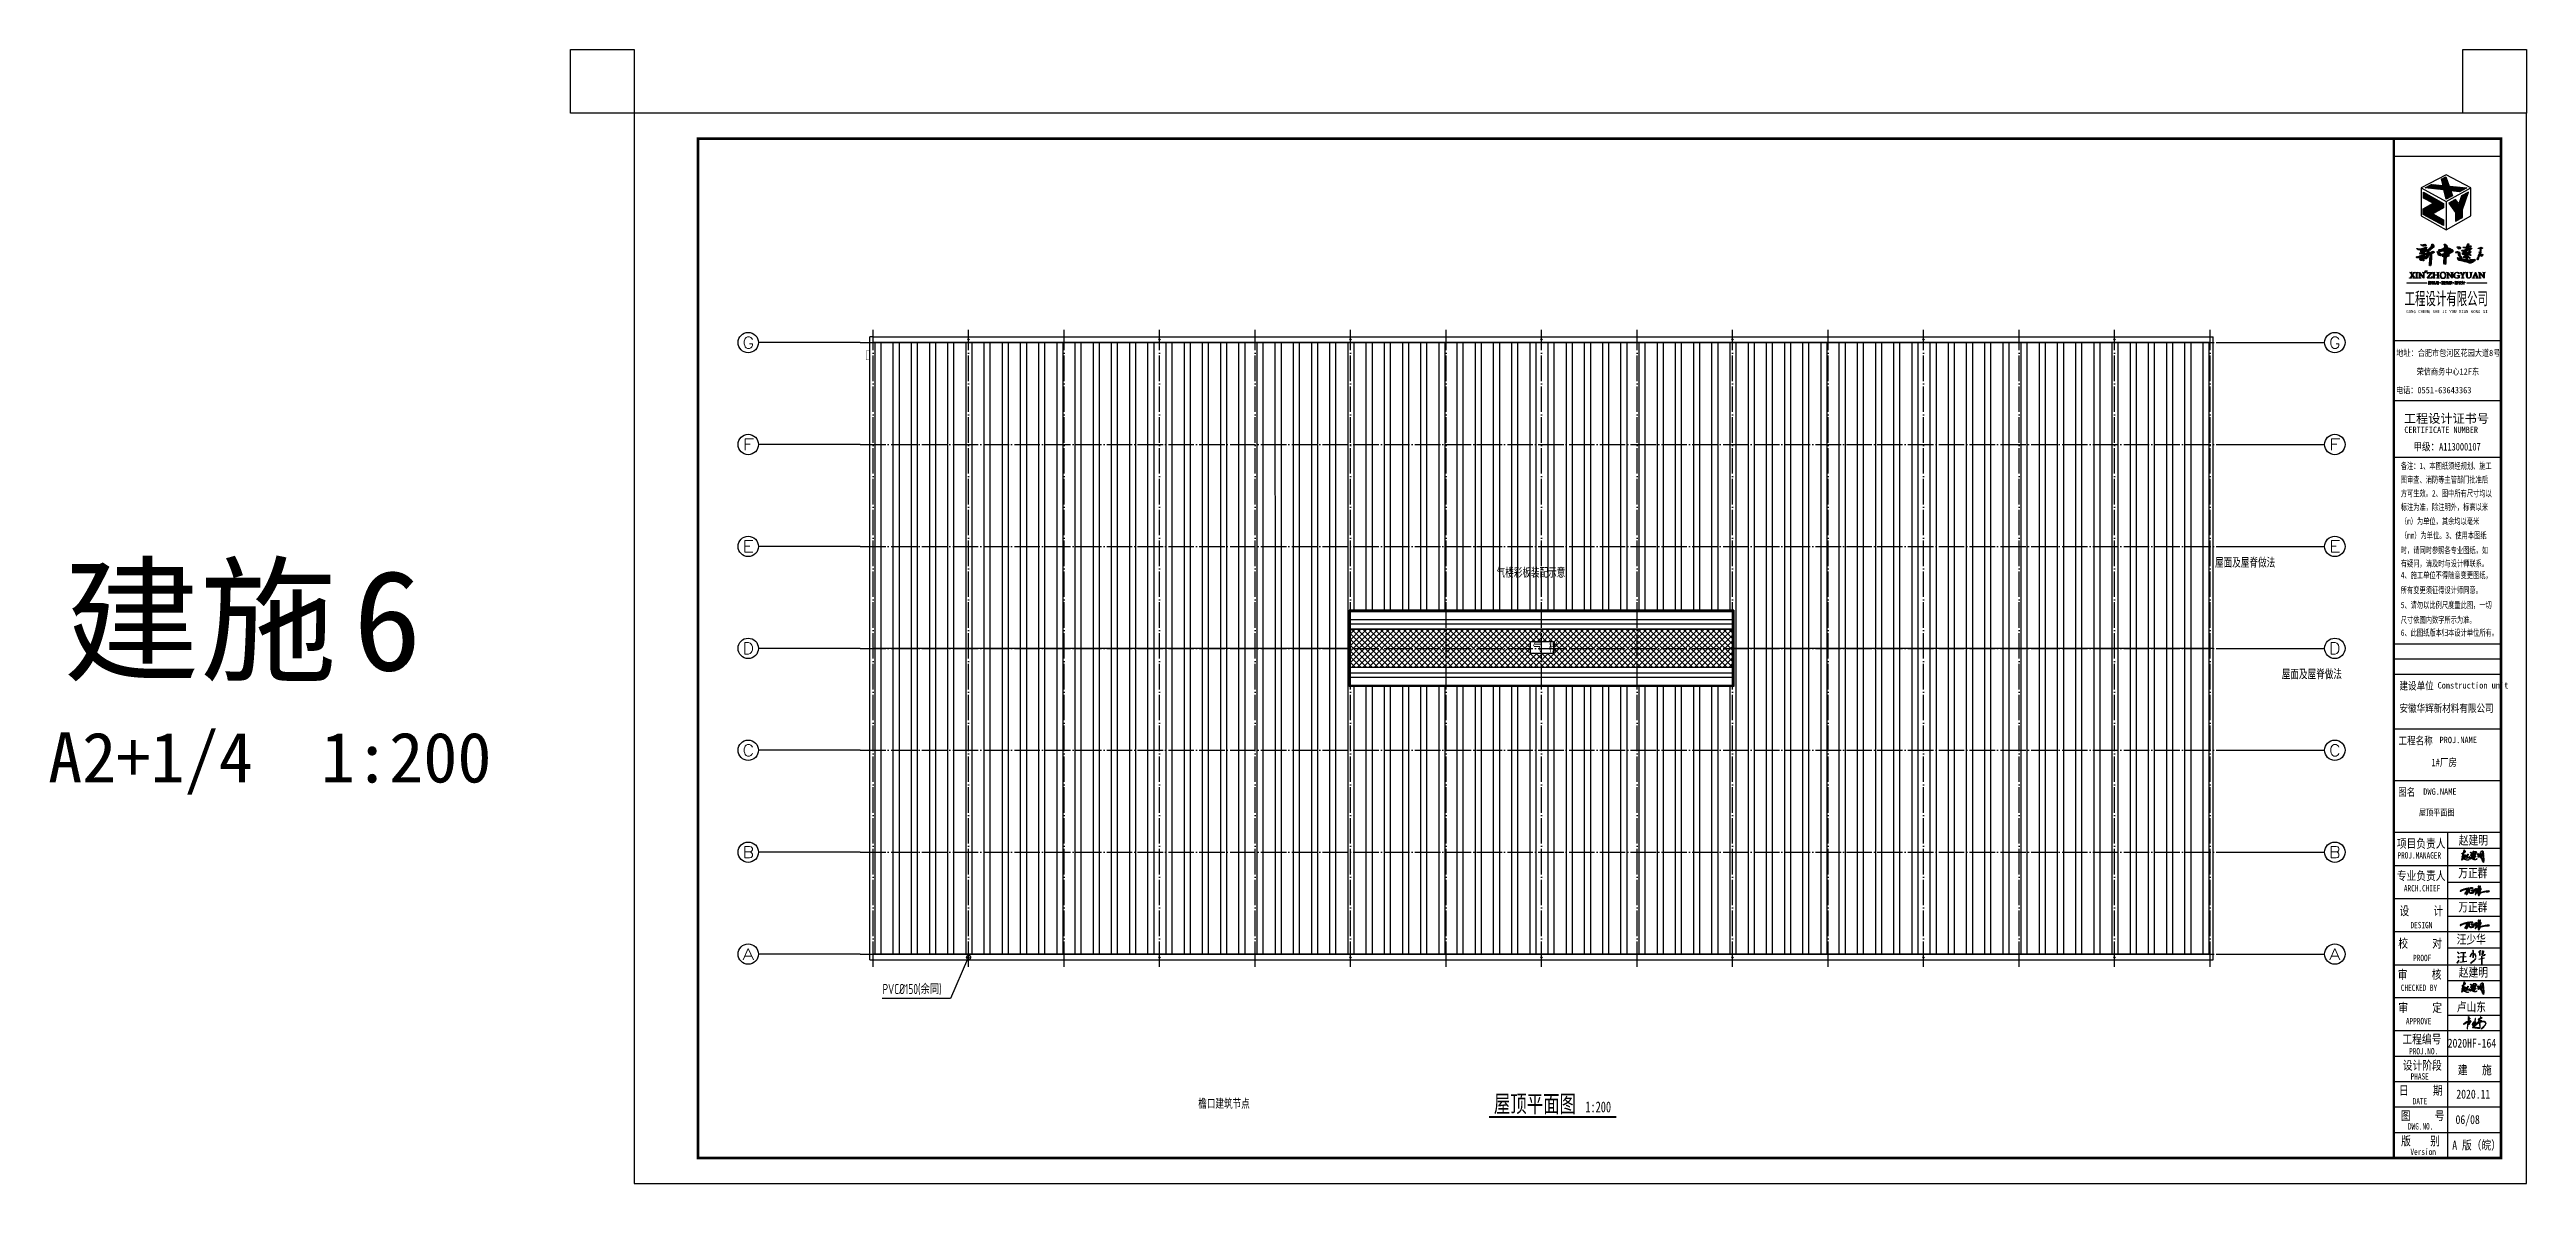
# Model space of a CAD drawing. Extents: x -266287 to 275962, y -324567 to 363765.
# Drawn here: x -266287 to -71765, y -151567 to -62567 of the extents above; entities that cross this region are included whole.
import ezdxf
from ezdxf.enums import TextEntityAlignment as Align

# ---------------------------------------------------------------- set-up
doc = ezdxf.new("R2010")
doc.units = 0
doc.header["$LTSCALE"] = 1000
doc.linetypes.add('DOTE', pattern=[2.42, 2, -0.2, 0.02, -0.2])
doc.linetypes.add('LENGSHUI', pattern=[22, 20, -1, 0, -1])
doc.layers.get('0').update_dxf_attribs({"linetype": 'CONTINUOUS'})
for name, color, linetype in [('0-TK', 4, 'CONTINUOUS'), ('00签名', 7, 'LENGSHUI'), ('AXIS', 3, 'CONTINUOUS'), ('AXIS_TEXT', 7, 'CONTINUOUS'), ('DIM_IDEN', 3, 'CONTINUOUS'), ('DIM_SYMB', 3, 'CONTINUOUS'), ('DOTE', 1, 'DOTE'), ('PUB_TEXT', 7, 'CONTINUOUS'), ('PUB_TITLE', 4, 'CONTINUOUS'), ('图层 1', 7, 'CONTINUOUS')]:
    doc.layers.add(name, color=color, linetype=linetype)
doc.styles.add('-黑体', font='simhei.ttf', dxfattribs={"width": 0.8})
doc.styles.add('_HZTXT', font='txt.shx', dxfattribs={"width": 0.8, "bigfont": 'hztxt.shx'})
doc.styles.add('_TCH_AXIS', font='COMPLEX', dxfattribs={"bigfont": 'GBCBIG'})
doc.styles.add('_TCH_DIM', font='SIMPLEX', dxfattribs={"bigfont": 'GBCBIG'})
doc.styles.add('COMPLEX', font='COMPLEX')
doc.styles.add('ht', font='simhei.ttf')
doc.styles.add('TSSD_DIMENSION', font='tssdeng.shx', dxfattribs={"width": 0.8, "bigfont": 'tssdchn.shx'})

msp = doc.modelspace()

# ---------------------------------------------------------------- texts
at = {"style": '-黑体'}
for s, height, width, p in [('工程设计有限公司', 1000, 0.6, (-81332.9202, -82612.20861)), ('地址：合肥市包河区花园大道8号', 500, 0.8, (-81983.02926, -86627.46291)), ('荣信商务中心12F东', 500, 0.8, (-80384.44865, -88090.34161)), ('电话：0551-63643363', 500, 0.8, (-82009.29329, -89548.03566)), ('CERTIFICATE NUMBER', 500, 0.9, (-81354.64938, -92659.95435)), ('甲级：A113000107', 600, 0.8, (-80640.60938, -94037.52566)), ('审     定', 700, 0.8, (-81826.67465, -138113.25985)), ('APPROVE', 500, 0.7, (-81233.03715, -139071.94857)), ('2020HF-164', 700, 0.8, (-77950.32454, -140903.85902, -0.28634)), ('建   施', 700, 0.8, (-77158.74663, -143002.81461)), ('2020.11', 700, 0.8, (-77271.88203, -144903.85902, -0.28634)), ('06/08', 700, 0.8, (-77334.30414, -146903.85902, -0.28634)), ('A 版（皖）', 700, 0.8, (-77590.86418, -148903.85902, -0.28634))]:
    msp.add_text(s, height=height, dxfattribs=dict(at, width=width)).set_placement(p)
for s, height, p in [(' GONG CHENG SHE JI YOU XIAN GONG SI ', 240, (-81390.12967, -83254.00109)), ('工程设计证书号', 700, (-81390.2918, -91870.43354))]:
    msp.add_text(s, height=height, dxfattribs=at).set_placement(p)
for s, height, width, p in [('备注：1、本图纸须经规划、施工', 500, 0.7, (-81635.0518, -95246.38892)), ('方可生效。2、图中所有尺寸均以', 500, 0.7, (-81635.0518, -97401.15703)), ('图审查、消防等主管部门批准后', 500, 0.7, (-81635.0518, -96323.77298)), ('标注为准，除注明外，标高以米', 500, 0.7, (-81635.0518, -98478.54109)), ('（m）为单位，其余均以毫米', 500, 0.7, (-81635.0518, -99587.53043)), ('（mm）为单位。3、使用本图纸', 500, 0.7, (-81635.0518, -100696.51976)), ('有疑问，请及时与设计师联系。', 500, 0.7, (-81635.0518, -102904.42206)), ('时，请同时参照各专业图纸，如', 500, 0.7, (-81635.0518, -101861.09905)), ('所有变更须征得设计师同意。', 500, 0.7, (-81635.0518, -104991.53821)), ('4、施工单位不得随意变更图纸，', 500, 0.7, (-81635.0518, -103821.99274)), ('5、请勿以比例尺度量此图，一切', 500, 0.7, (-81635.0518, -106161.08369)), ('尺寸依图内数字所示为准。', 500, 0.7, (-81635.0518, -107330.62916)), ('6、此图纸版本归本设计单位所有。', 500, 0.7, (-81635.0518, -108336.64434)), ('建设单位', 600, 0.8, (-81737.71679, -112507.61194)), ('Construction unit  ', 500, 0.8, (-78744.68466, -112469.92395)), ('安徽华辉新材料有限公司', 600, 0.8, (-81737.71679, -114268.82244)), ('工程名称', 600, 0.8, (-81811.89923, -116813.99986)), ('PROJ.NAME', 500, 0.8, (-78591.36505, -116758.00458)), ('1#厂房', 600, 0.8, (-79219.55026, -118523.05767)), ('图名', 600, 0.8, (-81840.38843, -120849.08967)), ('DWG.NAME', 500, 0.8, (-79870.24781, -120809.66901)), ('屋顶平面图', 500, 0.8, (-80214.12711, -122447.4364)), ('项目负责人', 700, 0.8, (-81943.52085, -124881.10225)), ('赵建明', 700, 0.8, (-77076.8507, -124621.19618, 0.28634)), ('PROJ.MANAGER', 500, 0.7, (-81895.52542, -125814.79555)), ('专业负责人', 700, 0.8, (-81943.52085, -127409.99067)), ('ARCH.CHIEF', 500, 0.7, (-81392.34357, -128399.54376)), ('万正群', 700, 0.8, (-77119.86571, -127190.50918, 0.28634)), ('设     计', 700, 0.8, (-81740.39434, -130167.34042)), ('万正群', 700, 0.8, (-77119.86571, -129871.29748, 0.28634)), ('校     对', 700, 0.8, (-81830.66959, -132714.78495)), ('DESIGN', 500, 0.7, (-80870.52504, -131287.23369)), ('汪少华', 700, 0.8, (-77247.02255, -132401.18551, 0.28634)), ('PROOF', 500, 0.7, (-80668.1462, -133869.19196)), ('审     核', 700, 0.8, (-81874.43311, -135161.38914)), ('CHECKED BY', 500, 0.7, (-81634.38099, -136207.90841)), ('赵建明', 700, 0.8, (-77076.8507, -134989.46065, 0.28634)), ('卢山东', 700, 0.8, (-77238.50458, -137711.29651, 0.28634)), ('工程编号', 700, 0.8, (-81502.34418, -140236.12783)), ('设计阶段', 700, 0.8, (-81472.1826, -142290.99898)), ('PROJ.NO.', 500, 0.7, (-80980.53518, -141188.63721)), ('日     期', 700, 0.8, (-81783.31119, -144264.87669, -0.28634)), ('PHASE', 500, 0.7, (-80860.87496, -143165.90994)), ('DATE', 500, 0.7, (-80699.93521, -145111.80841, -0.28634)), ('DWG.NO.', 500, 0.7, (-81073.73799, -147085.51172)), ('Version', 500, 0.7, (-80875.46151, -149085.57287, 0.28634))]:
    msp.add_text(s, height=height, dxfattribs=dict(at, width=width)).set_placement(p, align=Align.MIDDLE_LEFT)
at = {"style": '-黑体', "width": 0.8}
for s, p in [('图     号', (-79918.98715, -146243.40562)), ('版    别', (-80083.27499, -148228.16047, 0.28634))]:
    msp.add_text(s, height=700, dxfattribs=at).set_placement(p, align=Align.MIDDLE_CENTER)
at = {"layer": 'AXIS', "style": 'TSSD_DIMENSION', "width": 0.7}
msp.add_text('PVC%%C150(余同)', height=800, dxfattribs=at).set_placement((-198550.07989, -136945.90996), align=Align.BOTTOM_CENTER)
at = {"layer": 'PUB_TEXT', "style": '_TCH_DIM'}
for s, p in [('屋面及屋脊做法', (-96222.96448, -103219.6869)), ('气楼彩板装配示意', (-152644.86171, -104009.40599)), ('屋面及屋脊做法', (-90981.21794, -111980.87433)), ('檐口建筑节点', (-176075.007, -145694.32383))]:
    msp.add_text(s, height=675.177305, dxfattribs=at).set_placement(p)
at = {"layer": 'PUB_TEXT', "width": 0.7}
for s, height, style, p in [('气 楼', 800, '_HZTXT', (-149822.92108, -109892.23064)), ('屋顶平面图', 1350.35461, '-黑体', (-152855.05299, -145984.98947)), ('1:200', 850, '-黑体', (-145675.85679, -145984.98947))]:
    msp.add_text(s, height=height, dxfattribs=dict(at, style=style)).set_placement(p)
at = {"layer": 'PUB_TITLE', "style": 'ht'}
for s, height, p in [('建施', 7875, (-265216.21261, -111302.76774)), ('6', 7875, (-242436.55159, -111302.76774)), ('A2+1/4  1:200', 3937.5, (-266399.50157, -120094.80052))]:
    msp.add_text(s, height=height, dxfattribs=at).set_placement(p)

# ---------------------------------------------------------------- blocks, each defined once
blk = doc.blocks.new('A$C41BB26E9')
for p, q in [((0, 95), (95, 235)), ((0, 89), (78, 211)), ((3, 91), (81, 213)), ((5, 95), (83, 216)), ((8, 656), (61, 616)), ((12, 658), (64, 618)), ((14, 661), (66, 622)), ((18, 431), (54, 402)), ((21, 433), (57, 404)), ((23, 437), (59, 407)), ((54, 402), (69, 350)), ((57, 404), (72, 352)), ((58, 180), (74, 205)), ((59, 407), (74, 355)), ((61, 616), (65, 591)), ((62, 182), (77, 207)), ((64, 618), (68, 593)), ((64, 186), (79, 210)), ((65, 591), (76, 558)), ((66, 622), (70, 596)), ((68, 593), (79, 560)), ((70, 596), (81, 564)), ((123, 142), (475, 189)), ((126, 143), (479, 190)), ((131, 134), (483, 181)), ((134, 135), (486, 182)), ((150, 410), (448, 432)), ((153, 411), (451, 433)), ((156, 405), (454, 427)), ((158, 630), (432, 651)), ((159, 406), (457, 428)), ((162, 632), (436, 652)), ((166, 623), (440, 643)), ((169, 624), (443, 644)), ((301, 641), (293, 177)), ((304, 642), (296, 178)), ((309, 633), (301, 169)), ((312, 635), (304, 171)), ((702, 532), (653, 398)), ((707, 537), (658, 403)), ((713, 542), (665, 408)), ((828, 187), (687, 68)), ((833, 192), (692, 73)), ((839, 197), (699, 78)), ((748, 590), (702, 532)), ((753, 595), (707, 537)), ((760, 600), (713, 542)), ((783, 753), (803, 727)), ((787, 758), (808, 733)), ((794, 763), (814, 738)), ((803, 727), (803, 362)), ((808, 733), (808, 367)), ((814, 738), (814, 372)), ((896, 257), (828, 187)), ((901, 262), (833, 192)), ((907, 267), (839, 197)), ((870, 591), (935, 466)), ((874, 596), (940, 471)), ((881, 601), (947, 476)), ((926, 312), (896, 257)), ((931, 317), (901, 262)), ((938, 323), (907, 267)), ((935, 466), (935, 377)), ((940, 471), (940, 382)), ((947, 476), (947, 387)), ((1145, 670), (1101, 635)), ((1149, 675), (1105, 640)), ((1106, 284), (1400, 355)), ((1111, 289), (1405, 360)), ((1156, 680), (1112, 645)), ((1118, 294), (1411, 365)), ((1167, 703), (1145, 670)), ((1145, 670), (1145, 472)), ((1172, 708), (1149, 675)), ((1150, 675), (1150, 477)), ((1179, 713), (1156, 680)), ((1156, 680), (1156, 482)), ((1167, 743), (1167, 703)), ((1172, 748), (1172, 708)), ((1179, 753), (1179, 713)), ((1274, 544), (1250, 531)), ((1252, 453), (1252, 0)), ((1279, 549), (1255, 536)), ((1256, 458), (1257, 5)), ((1285, 554), (1262, 541)), ((1263, 463), (1264, 10)), ((1317, 580), (1274, 544)), ((1322, 585), (1279, 549)), ((1291, 621), (1285, 563)), ((1329, 591), (1285, 554)), ((1285, 563), (1302, 492)), ((1290, 732), (1292, 663)), ((1296, 626), (1290, 568)), ((1290, 568), (1307, 498)), ((1292, 663), (1291, 621)), ((1295, 737), (1296, 668)), ((1296, 668), (1296, 626)), ((1302, 631), (1296, 574)), ((1296, 574), (1313, 503)), ((1302, 743), (1303, 673)), ((1303, 673), (1302, 631)), ((1302, 492), (1343, 473)), ((1307, 498), (1347, 478)), ((1313, 503), (1354, 483)), ((1331, 615), (1317, 580)), ((1335, 620), (1322, 585)), ((1342, 625), (1329, 591)), ((1343, 670), (1331, 615)), ((1348, 675), (1335, 620)), ((1355, 680), (1342, 625)), ((1345, 710), (1343, 670)), ((1343, 473), (1422, 505)), ((1347, 478), (1426, 510)), ((1350, 715), (1348, 675)), ((1354, 483), (1433, 515)), ((1357, 720), (1355, 680)), ((1422, 505), (1427, 546)), ((1426, 510), (1431, 551)), ((1433, 515), (1438, 556))]:
    blk.add_line(p, q)
blk = doc.blocks.new('WZQ')
h = blk.add_hatch(color=256)
h.paths.add_polyline_path([(11296, 18321), (11272, 18339), (11273, 18447), (11289, 18516), (11289, 18568), (11289, 18629), (11283, 18671), (11257, 18685), (11245, 18715), (11245, 18745), (11261, 18767), (11293, 18771), (11349, 18773), (11435, 18791), (11561, 18811), (11689, 18819), (11822, 18829), (11930, 18849), (11992, 18879), (12014, 18944), (12003, 18996), (11994, 19030), (11983, 19051), (11962, 19062), (11912, 19056), (11892, 19049), (11839, 19041), (11790, 19023), (11759, 19017), (11723, 19015), (11670, 19005), (11608, 18994), (11569, 18986), (11530, 18975), (11443, 18958), (11427, 18954), (11386, 18954), (11295, 18936), (11271, 18932), (11185, 18915), (11086, 18898), (11047, 18882), (10977, 18871), (10907, 18860), (10823, 18851), (10717, 18827), (10661, 18801), (10599, 18795), (10557, 18778), (10531, 18769), (10455, 18748), (10386, 18735), (10352, 18727), (10220, 18723), (10188, 18691), (10156, 18687), (9976, 18643), (9864, 18619), (9744, 18595), (9543, 18527), (9327, 18471), (9251, 18447), (9179, 18423), (9047, 18387), (8903, 18335), (8771, 18279), (8682, 18243), (8370, 18105), (8273, 18069), (8111, 18040), (7978, 17955), (7864, 17931), (7723, 17875), (7642, 17846), (7553, 17814), (7488, 17778), (7415, 17729), (7371, 17693), (7294, 17664), (7270, 17604), (7261, 17577), (7268, 17542), (7284, 17516), (7295, 17492), (7317, 17467), (7344, 17448), (7412, 17404), (7468, 17395), (7523, 17404), (7639, 17467), (7711, 17515), (7749, 17540), (7826, 17577), (7867, 17620), (7928, 17657), (8002, 17721), (8056, 17762), (8120, 17791), (8204, 17834), (8280, 17872), (8357, 17917), (8417, 17939), (8546, 17985), (8611, 18021), (8657, 18044), (8765, 18093), (8838, 18128), (8916, 18142), (8992, 18171), (9068, 18202), (9170, 18233), (9246, 18258), (9412, 18333), (9471, 18351), (9562, 18372), (9615, 18385), (9669, 18400), (9745, 18435), (9826, 18448), (9865, 18458), (10017, 18479), (10065, 18496), (10130, 18494), (10162, 18519), (10205, 18535), (10244, 18535), (10340, 18562), (10358, 18568), (10396, 18495), (10411, 18465), (10442, 18423), (10466, 18393), (10478, 18371), (10502, 18345), (10536, 18325), (10589, 18304), (10605, 18299), (10649, 18293), (10668, 18293), (10651, 18221), (10645, 18183), (10633, 18146), (10626, 18118), (10614, 18091), (10602, 18059), (10580, 18011), (10567, 17978), (10536, 17911), (10520, 17864), (10465, 17722), (10431, 17648), (10412, 17581), (10393, 17533), (10372, 17496), (10348, 17421), (10345, 17344), (10340, 17312), (10308, 17253), (10284, 17179), (10249, 17128), (10200, 17049), (10167, 16978), (10134, 16936), (10110, 16894), (10077, 16833), (10049, 16786), (9941, 16654), (9842, 16560), (9753, 16419), (9701, 16330), (9654, 16269), (9645, 16208), (9631, 16147), (9734, 16053), (9800, 16010), (9838, 16034), (9870, 16085), (9936, 16123), (10016, 16203), (10059, 16236), (10124, 16259), (10162, 16259), (10186, 16175), (10214, 16081), (10251, 15996), (10280, 15944), (10331, 15869), (10360, 15836), (10435, 15836), (10468, 15818), (10538, 15808), (10703, 15850), (10778, 15897), (10844, 15959), (10938, 16085), (11065, 16189), (11098, 16236), (11145, 16306), (11173, 16363), (11249, 16476), (11291, 16518), (11385, 16659), (11498, 16837), (11559, 16974), (11620, 17195), (11649, 17275), (11672, 17472), (11672, 17557), (11658, 17674), (11634, 17773), (11611, 17886), (11987, 18332), (11987, 18389), (11926, 18389), (11893, 18337), (11762, 18201), (11710, 18130), (11639, 18069), (11573, 18013), (11545, 18039), (11507, 18108), (11485, 18141), (11430, 18202), (11388, 18251), (11355, 18271), (11309, 18304)])
h.paths.add_polyline_path([(10874, 18586), (10854, 18607), (10839, 18647), (10829, 18673), (10863, 18686), (10905, 18691), (10937, 18667), (10935, 18637), (10927, 18614), (10918, 18593)], flags=16)
h.paths.add_polyline_path([(11115, 18044), (11200, 18096), (11284, 18103), (11327, 18035), (11379, 17934), (11401, 17891), (11405, 17862), (11395, 17810), (11320, 17712), (11255, 17657), (11203, 17576), (11037, 17419), (10998, 17354), (10861, 17211), (10724, 17078), (10665, 17003), (10643, 16974), (10509, 16843), (10444, 16762), (10366, 16687), (10340, 16677), (10324, 16688), (10327, 16707), (10330, 16785), (10362, 16866), (10388, 16928), (10408, 16990), (10454, 17071), (10483, 17153), (10584, 17306), (10626, 17403), (10708, 17472), (10760, 17559), (10812, 17647), (10844, 17664), (10962, 17804), (11063, 17976)], flags=16)
h.paths.add_polyline_path([(11421, 17667), (11439, 17667), (11472, 17601), (11498, 17479), (11491, 17331), (11428, 17110), (11391, 16984), (11299, 16793), (11195, 16623), (11129, 16527), (11051, 16390), (10955, 16317), (10867, 16210), (10701, 16110), (10597, 16040), (10497, 16010), (10427, 16051), (10412, 16103), (10398, 16158), (10350, 16235), (10335, 16306), (10298, 16365), (10346, 16424), (10409, 16516), (10520, 16630), (10612, 16730), (10719, 16852), (10833, 16988), (10926, 17091), (10992, 17147), (11018, 17206), (11133, 17287), (11166, 17372), (11225, 17431), (11273, 17505), (11358, 17586)], flags=16)
h.paths.add_polyline_path([(12180, 17834), (12190, 17952), (12226, 18065), (12244, 18165), (12216, 18281), (12211, 18280), (12111, 18244), (12053, 18136), (12028, 18032), (12028, 17895), (11995, 17812), (11985, 17647), (11954, 17431), (11954, 17318), (11976, 17205), (11995, 17028), (12026, 16806), (12149, 16684), (12235, 16589), (12321, 16525), (12475, 16453), (12602, 16425), (12752, 16412), (12919, 16407), (13006, 16389), (13214, 16425), (13350, 16453), (13454, 16471), (13668, 16525), (13781, 16552), (13926, 16593), (14116, 16693), (14311, 16756), (14425, 16824), (14534, 16915), (14511, 17005), (14398, 17123), (14275, 17232), (14148, 17354), (14080, 17418), (13989, 17486), (13921, 17544), (13813, 17608), (13754, 17608), (13835, 17708), (13985, 17775), (14062, 17839), (14184, 17875), (14348, 17943), (14547, 17952), (14656, 17961), (14724, 17961), (14701, 17902), (14656, 17866), (14606, 17825), (14574, 17771), (14497, 17708), (14484, 17640), (14547, 17581), (14620, 17544), (14683, 17626), (14815, 17717), (14846, 17780), (14887, 17875), (14892, 17961), (14774, 18088), (14715, 18165), (14629, 18188), (14420, 18129), (14252, 18061), (14180, 18043), (13953, 17957), (13872, 17911), (13613, 17852), (13522, 17816), (13445, 17830), (13323, 17862), (13182, 17948), (13124, 18047), (13001, 18097), (12910, 18097), (12897, 18043), (12897, 17948), (12938, 17839), (12974, 17744), (13078, 17703), (13151, 17703), (13223, 17717), (13287, 17712), (13386, 17698), (13495, 17712), (13577, 17708), (13645, 17703), (13677, 17658), (13699, 17558), (13790, 17490), (13876, 17372), (13953, 17268), (14026, 17223), (14107, 17155), (14180, 17110), (14230, 17064), (14284, 16983), (14293, 16915), (14275, 16874), (14062, 16833), (13931, 16801), (13858, 16801), (13677, 16752), (13318, 16652), (13133, 16598), (13051, 16575), (12960, 16543), (12833, 16530), (12752, 16521), (12670, 16589), (12579, 16675), (12471, 16724), (12366, 16811), (12316, 16865), (12212, 17010), (12194, 17046), (12108, 17200), (12094, 17313), (12112, 17467), (12112, 17649), (12144, 17735)])
h.paths.add_polyline_path([(13906, 19102), (13861, 19120), (13760, 19117), (13689, 19138), (13596, 19167), (13519, 19164), (13457, 19161), (13252, 19173), (13165, 19164), (13028, 19141), (12945, 19141), (12853, 19129), (12722, 19126), (12594, 19126), (12529, 19114), (12484, 19099), (12428, 19093), (12359, 19093), (12312, 19079), (12273, 19062), (12290, 18957), (12317, 18896), (12417, 18896), (12484, 18940), (12528, 18962), (12583, 18974), (12667, 19001), (12750, 19001), (12844, 18968), (12966, 18974), (13127, 18974), (13282, 18974), (13476, 18968), (13598, 18968), (13642, 18907), (13670, 18785), (13675, 18691), (13675, 18658), (13682, 18631), (13735, 18667), (13771, 18714), (13795, 18799), (13850, 18852), (13870, 18906), (13882, 19001)])
h.paths.add_polyline_path([(16098, 18038), (16129, 18100), (16150, 18163), (16197, 18303), (16266, 18420), (16256, 18554), (16209, 18671), (16092, 18741), (15931, 18781), (15780, 18771), (15606, 18741), (15495, 18714), (15408, 18694), (15328, 18678), (15247, 18651), (15013, 18580), (14949, 18510), (14852, 18426), (14758, 18346), (14721, 18314), (14717, 18259), (14747, 18229), (14824, 18211), (14884, 18250), (15017, 18293), (15112, 18357), (15202, 18391), (15322, 18469), (15579, 18550), (15656, 18571), (15836, 18576), (15939, 18576), (16051, 18597), (16137, 18567), (16137, 18430), (16094, 18323), (16051, 18156), (15991, 18070), (15939, 18061), (15927, 18134), (15961, 18199), (15978, 18233), (15918, 18314), (15832, 18361), (15742, 18396), (15661, 18374), (15562, 18306), (15519, 18233), (15463, 18113), (15429, 18040), (15377, 17907), (15309, 17779), (15253, 17581), (15232, 17414), (15296, 17213), (15360, 17149), (15450, 17157), (15455, 17114), (15371, 16861), (15356, 16740), (15288, 16589), (15273, 16498), (15227, 16362), (15167, 16203), (15159, 16143), (15106, 16022), (15076, 15871), (15121, 15788), (15250, 15735), (15295, 15818), (15348, 15946), (15371, 16067), (15424, 16234), (15484, 16385), (15560, 16521), (15613, 16627), (15651, 16717), (15711, 16808), (15764, 16838), (15832, 16672), (15870, 16566), (15923, 16453), (16044, 16438), (16089, 16559), (16173, 16732), (16195, 16838), (16271, 17080), (16347, 17080), (16347, 16967), (16339, 16740), (16339, 16619), (16347, 16460), (16452, 16460), (16543, 16483), (16558, 16717), (16558, 16853), (16566, 16929), (16634, 17057), (16672, 17216), (16672, 17299), (16672, 17495), (16725, 17601), (16747, 17745), (16760, 17911), (16769, 18101), (16769, 18261), (16799, 18368), (16803, 18475), (16803, 18572), (16833, 18669), (16818, 18752), (16828, 18927), (16927, 18921), (17067, 18761), (17147, 18621), (17214, 18535), (17257, 18437), (17300, 18370), (17317, 18350), (17317, 18321), (17291, 18255), (17187, 18107), (17111, 18028), (17039, 17854), (16936, 17648), (16881, 17489), (16802, 17216), (16737, 16974), (16706, 16876), (16718, 16832), (16701, 16760), (16690, 16659), (16667, 16570), (16651, 16448), (16645, 16342), (16634, 16237), (16612, 16053), (16606, 15870), (16595, 15736), (16595, 15597), (16601, 15541), (16651, 15469), (16701, 15380), (16745, 15313), (16807, 15219), (16896, 15191), (16985, 15202), (17035, 15241), (17118, 15297), (17180, 15375), (17230, 15491), (17252, 15536), (17308, 15675), (17391, 15792), (17486, 15931), (17519, 16048), (17553, 16181), (17592, 16337), (17619, 16437), (17669, 16509), (17855, 16627), (18010, 16697), (18220, 16760), (18297, 16802), (18444, 16795), (18514, 16837), (18851, 16914), (19140, 16985), (19438, 17056), (19679, 17098), (19955, 17176), (20330, 17247), (20486, 17282), (20706, 17324), (20769, 17324), (20986, 17388), (21315, 17424), (21457, 17459), (21612, 17459), (21789, 17473), (21747, 17402), (21669, 17360), (21485, 17289), (21173, 17183), (21032, 17126), (20805, 17048), (21676, 17218), (21867, 17303), (21952, 17303), (22186, 17367), (22271, 17388), (22370, 17459), (22328, 17565), (22165, 17629), (22087, 17650), (21740, 17551), (21534, 17551), (21363, 17550), (21173, 17508), (20982, 17473), (20840, 17452), (20784, 17445), (20479, 17381), (20238, 17324), (20175, 17324), (19912, 17268), (19792, 17225), (19452, 17169), (19240, 17133), (18978, 17048), (18687, 16999), (18397, 16942), (18198, 16879), (18021, 16829), (17745, 16758), (17667, 16737), (17681, 16886), (17674, 17112), (17674, 17232), (17688, 17480), (17660, 17615), (17653, 17692), (17788, 17870), (17839, 17984), (17902, 18086), (18004, 18228), (18101, 18330), (18152, 18523), (18141, 18652), (18119, 18725), (18079, 18849), (18021, 18944), (17966, 18984), (17915, 18969), (17875, 18951), (17845, 18915), (17718, 18813), (17659, 18736), (17641, 18670), (17520, 18583), (17477, 18513), (17447, 18495), (17414, 18601), (17371, 18674), (17334, 18725), (17298, 18783), (17265, 18842), (17199, 18926), (17141, 18999), (17075, 19053), (17031, 19086), (17130, 19148), (17170, 19199), (17305, 19265), (17407, 19331), (17487, 19407), (17502, 19473), (17737, 19711), (17801, 19871), (17824, 20009), (17812, 20089), (17697, 20181), (17606, 20181), (17525, 20135), (17405, 20072), (17227, 19974), (17066, 19820), (16992, 19745), (16894, 19699), (16825, 19671), (16814, 19825), (16843, 19951), (16871, 20049), (16751, 20146), (16636, 20123), (16579, 20095), (16550, 19986), (16550, 19871), (16556, 19768), (16596, 19665), (16665, 19407), (16705, 19350), (16688, 18776), (16665, 18450), (16613, 18175), (16642, 18008), (16585, 17888), (16585, 17716), (16585, 17493), (16573, 17349), (16533, 17212), (16504, 17143), (16424, 17235), (16378, 17275), (16258, 17315), (16158, 17276), (16110, 17171), (16053, 17114), (16012, 16928), (15988, 16863), (15923, 16936), (15826, 17017), (15745, 16985), (15680, 16928), (15591, 16863), (15542, 16782), (15607, 16985), (15680, 17179), (15729, 17333), (15769, 17406), (15899, 17617), (15972, 17787), (15967, 17855), (16051, 17954)])
h.paths.add_polyline_path([(15710, 17994), (15702, 17894), (15679, 17829), (15663, 17749), (15644, 17676), (15629, 17611), (15602, 17546), (15587, 17499), (15560, 17415), (15475, 17388), (15464, 17434), (15445, 17519), (15445, 17580), (15456, 17626), (15475, 17733), (15491, 17795), (15514, 17860), (15529, 17937), (15548, 17987), (15568, 18036), (15594, 18075), (15629, 18125), (15690, 18155), (15721, 18182), (15721, 18148), (15710, 18063)], flags=16)
h.paths.add_polyline_path([(17009, 17527), (17044, 17615), (17092, 17738), (17229, 18006), (17295, 18137), (17387, 18190), (17422, 18089), (17457, 17997), (17484, 17918), (17501, 17821), (17519, 17729), (17479, 17650), (17378, 17505), (17308, 17400), (17233, 17290), (17136, 17224), (17088, 17123), (17031, 17035), (16996, 16965), (16908, 16846), (16851, 16675), (16899, 16539), (16996, 16451), (17119, 16399), (17211, 16412), (17303, 16442), (17404, 16478), (17494, 16473), (17491, 16427), (17484, 16360), (17456, 16242), (17438, 16161), (17388, 16065), (17301, 15891), (17240, 15786), (17163, 15620), (17108, 15565), (17019, 15493), (16958, 15421), (16903, 15371), (16842, 15421), (16786, 15493), (16759, 15587), (16698, 15681), (16703, 15759), (16723, 16043), (16741, 16166), (16736, 16254), (16789, 16640), (16785, 16754), (16824, 16873), (16824, 16952), (16868, 17119), (16921, 17277), (16961, 17417)], flags=16)
h.paths.add_polyline_path([(16830, 19236), (16863, 19328), (16930, 19391), (17023, 19466), (17086, 19521), (17119, 19567), (17182, 19655), (17283, 19802), (17388, 19852), (17489, 19928), (17556, 19966), (17590, 19987), (17657, 19987), (17657, 19911), (17623, 19840), (17585, 19806), (17510, 19747), (17426, 19672), (17376, 19584), (17338, 19521), (17266, 19441), (17220, 19391), (17166, 19340), (17082, 19299), (17019, 19265), (16947, 19244), (16897, 19215)], flags=16)
h.paths.add_polyline_path([(17237, 17145), (17369, 17220), (17418, 17259), (17497, 17250), (17541, 17237), (17541, 17154), (17558, 17070), (17558, 16987), (17558, 16899), (17558, 16816), (17545, 16767), (17527, 16710), (17484, 16666), (17369, 16640), (17207, 16640), (17088, 16640), (17057, 16684), (17084, 16816), (17119, 16877), (17163, 16965), (17198, 17066)], flags=16)
h.paths.add_polyline_path([(17523, 18232), (17512, 18320), (17559, 18429), (17606, 18501), (17663, 18548), (17751, 18626), (17818, 18693), (17865, 18714), (17937, 18631), (17937, 18522), (17922, 18470), (17911, 18403), (17880, 18310), (17844, 18242), (17808, 18170), (17787, 18097), (17751, 18040), (17673, 17937), (17621, 17905), (17582, 17970), (17595, 18071), (17548, 18180)], flags=16)
for p, q in [((11985, 17647), (11954, 17431)), ((11954, 17431), (11954, 17318)), ((11954, 17318), (11976, 17205)), ((11976, 17205), (11995, 17028)), ((11995, 17812), (11985, 17647)), ((12028, 17895), (11995, 17812)), ((11995, 17028), (12026, 16806)), ((12026, 16806), (12149, 16684)), ((12053, 18136), (12028, 18032)), ((12028, 18032), (12028, 17895)), ((12111, 18244), (12053, 18136)), ((12094, 17313), (12112, 17467)), ((12108, 17200), (12094, 17313)), ((12194, 17046), (12108, 17200)), ((12211, 18280), (12111, 18244)), ((12112, 17649), (12144, 17735)), ((12112, 17467), (12112, 17649)), ((12144, 17735), (12180, 17834)), ((12149, 16684), (12235, 16589)), ((12180, 17834), (12190, 17952)), ((12190, 17952), (12226, 18065)), ((12212, 17010), (12194, 17046)), ((12316, 16865), (12212, 17010)), ((12244, 18165), (12216, 18281)), ((12226, 18065), (12244, 18165)), ((12235, 16589), (12321, 16525)), ((12312, 19079), (12273, 19062)), ((12273, 19062), (12290, 18957)), ((12290, 18957), (12317, 18896)), ((12359, 19093), (12312, 19079)), ((12366, 16811), (12316, 16865)), ((12317, 18896), (12417, 18896)), ((12321, 16525), (12475, 16453)), ((12428, 19093), (12359, 19093)), ((12471, 16724), (12366, 16811)), ((12417, 18896), (12484, 18940)), ((12484, 19099), (12428, 19093)), ((12579, 16675), (12471, 16724)), ((12475, 16453), (12602, 16425)), ((12529, 19114), (12484, 19099)), ((12484, 18940), (12528, 18962)), ((12528, 18962), (12583, 18974)), ((12594, 19126), (12529, 19114)), ((12670, 16589), (12579, 16675)), ((12583, 18974), (12667, 19001)), ((12722, 19126), (12594, 19126)), ((12602, 16425), (12752, 16412)), ((12667, 19001), (12750, 19001)), ((12752, 16521), (12670, 16589)), ((12853, 19129), (12722, 19126)), ((12750, 19001), (12844, 18968)), ((12833, 16530), (12752, 16521)), ((12752, 16412), (12919, 16407)), ((12960, 16543), (12833, 16530)), ((12844, 18968), (12966, 18974)), ((12945, 19141), (12853, 19129)), ((12910, 18097), (12897, 18043)), ((12897, 18043), (12897, 17948)), ((12897, 17948), (12938, 17839)), ((13001, 18097), (12910, 18097)), ((12919, 16407), (13006, 16389)), ((12938, 17839), (12974, 17744)), ((13028, 19141), (12945, 19141)), ((13051, 16575), (12960, 16543)), ((12966, 18974), (13127, 18974)), ((12974, 17744), (13078, 17703)), ((13124, 18047), (13001, 18097)), ((13006, 16389), (13214, 16425)), ((13165, 19164), (13028, 19141)), ((13133, 16598), (13051, 16575)), ((13078, 17703), (13151, 17703)), ((13182, 17948), (13124, 18047)), ((13127, 18974), (13282, 18974)), ((13318, 16652), (13133, 16598)), ((13151, 17703), (13223, 17717)), ((13252, 19173), (13165, 19164)), ((13323, 17862), (13182, 17948)), ((13214, 16425), (13350, 16453)), ((13223, 17717), (13287, 17712)), ((13457, 19161), (13252, 19173)), ((13282, 18974), (13476, 18968)), ((13287, 17712), (13386, 17698)), ((13677, 16752), (13318, 16652)), ((13445, 17830), (13323, 17862)), ((13350, 16453), (13454, 16471)), ((13386, 17698), (13495, 17712)), ((13522, 17816), (13445, 17830)), ((13454, 16471), (13668, 16525)), ((13519, 19164), (13457, 19161)), ((13476, 18968), (13598, 18968)), ((13495, 17712), (13577, 17708)), ((13596, 19167), (13519, 19164)), ((13613, 17852), (13522, 17816)), ((13577, 17708), (13645, 17703)), ((13689, 19138), (13596, 19167)), ((13598, 18968), (13642, 18907)), ((13872, 17911), (13613, 17852)), ((13642, 18907), (13670, 18785)), ((13645, 17703), (13677, 17658)), ((13668, 16525), (13781, 16552)), ((13670, 18785), (13675, 18691)), ((13675, 18691), (13675, 18658)), ((13675, 18658), (13682, 18631)), ((13677, 17658), (13699, 17558)), ((13858, 16801), (13677, 16752)), ((13682, 18631), (13735, 18667)), ((13760, 19117), (13689, 19138)), ((13699, 17558), (13790, 17490)), ((13735, 18667), (13771, 18714)), ((13754, 17608), (13835, 17708)), ((13813, 17608), (13754, 17608)), ((13861, 19120), (13760, 19117)), ((13771, 18714), (13795, 18799)), ((13781, 16552), (13926, 16593)), ((13790, 17490), (13876, 17372)), ((13795, 18799), (13850, 18852)), ((13921, 17544), (13813, 17608)), ((13835, 17708), (13985, 17775)), ((13850, 18852), (13870, 18906)), ((13931, 16801), (13858, 16801)), ((13858, 16801), (13858, 16801)), ((13906, 19102), (13861, 19120)), ((13870, 18906), (13882, 19001)), ((13953, 17957), (13872, 17911)), ((13876, 17372), (13953, 17268)), ((13882, 19001), (13906, 19102)), ((13989, 17486), (13921, 17544)), ((13926, 16593), (14116, 16693)), ((14062, 16833), (13931, 16801)), ((14180, 18043), (13953, 17957)), ((13953, 17268), (14026, 17223)), ((13985, 17775), (14062, 17839)), ((14080, 17418), (13989, 17486)), ((14026, 17223), (14107, 17155)), ((14062, 17839), (14184, 17875)), ((14275, 16874), (14062, 16833)), ((14148, 17354), (14080, 17418)), ((14107, 17155), (14180, 17110)), ((14116, 16693), (14311, 16756)), ((14275, 17232), (14148, 17354)), ((14252, 18061), (14180, 18043)), ((14180, 17110), (14230, 17064)), ((14184, 17875), (14348, 17943)), ((14230, 17064), (14284, 16983)), ((14420, 18129), (14252, 18061)), ((14398, 17123), (14275, 17232)), ((14293, 16915), (14275, 16874)), ((14284, 16983), (14293, 16915)), ((14311, 16756), (14425, 16824)), ((14348, 17943), (14547, 17952)), ((14511, 17005), (14398, 17123)), ((14629, 18188), (14420, 18129)), ((14425, 16824), (14534, 16915)), ((14497, 17708), (14484, 17640)), ((14484, 17640), (14547, 17581)), ((14574, 17771), (14497, 17708)), ((14534, 16915), (14511, 17005)), ((14547, 17952), (14656, 17961)), ((14547, 17581), (14620, 17544)), ((14606, 17825), (14574, 17771)), ((14574, 17771), (14574, 17771)), ((14656, 17866), (14606, 17825)), ((14620, 17544), (14683, 17626)), ((14715, 18165), (14629, 18188)), ((14656, 17961), (14724, 17961)), ((14701, 17902), (14656, 17866)), ((14683, 17626), (14815, 17717)), ((14724, 17961), (14701, 17902)), ((14774, 18088), (14715, 18165)), ((14715, 18165), (14715, 18165)), ((14892, 17961), (14774, 18088)), ((14815, 17717), (14846, 17780)), ((14846, 17780), (14887, 17875)), ((14887, 17875), (14892, 17961))]:
    blk.add_line(p, q)
for points in [[(7261, 17577), (7268, 17542), (7284, 17516), (7295, 17492), (7317, 17467), (7344, 17448), (7412, 17404), (7468, 17395), (7523, 17404), (7639, 17467), (7711, 17515), (7749, 17540), (7826, 17577), (7867, 17620), (7928, 17657), (8002, 17721), (8056, 17762), (8120, 17791), (8204, 17834), (8280, 17872), (8357, 17917), (8417, 17939), (8546, 17985), (8611, 18021), (8657, 18044), (8765, 18093), (8838, 18128), (8916, 18142), (8992, 18171), (9068, 18202), (9170, 18233), (9246, 18258), (9412, 18333), (9471, 18351), (9562, 18372), (9615, 18385), (9669, 18400), (9745, 18435), (9826, 18448), (9865, 18458), (10017, 18479), (10065, 18496), (10130, 18494), (10162, 18519), (10205, 18535), (10244, 18535), (10340, 18562), (10358, 18568), (10396, 18495), (10411, 18465), (10442, 18423), (10466, 18393), (10478, 18371), (10502, 18345), (10536, 18325), (10589, 18304), (10605, 18299), (10649, 18293), (10668, 18293), (10651, 18221), (10645, 18183), (10633, 18146), (10626, 18118), (10614, 18091), (10602, 18059), (10580, 18011), (10567, 17978), (10536, 17911), (10520, 17864), (10465, 17722), (10431, 17648), (10412, 17581), (10393, 17533), (10372, 17496), (10348, 17421), (10345, 17344), (10340, 17312), (10308, 17253), (10284, 17179), (10249, 17128), (10200, 17049), (10167, 16978), (10134, 16936), (10110, 16894), (10077, 16833), (10049, 16786), (9941, 16654), (9842, 16560), (9753, 16419), (9701, 16330), (9654, 16269), (9645, 16208), (9631, 16147), (9734, 16053), (9800, 16010), (9838, 16034), (9870, 16085), (9936, 16123), (10016, 16203), (10059, 16236), (10124, 16259), (10162, 16259), (10186, 16175), (10214, 16081), (10251, 15996), (10280, 15944), (10331, 15869), (10360, 15836), (10435, 15836), (10468, 15818), (10538, 15808), (10703, 15850), (10778, 15897), (10844, 15959), (10938, 16085), (11065, 16189), (11098, 16236), (11145, 16306), (11173, 16363), (11249, 16476), (11291, 16518), (11385, 16659), (11498, 16837), (11559, 16974), (11620, 17195), (11649, 17275), (11672, 17472), (11672, 17557), (11658, 17674), (11634, 17773), (11611, 17886), (11987, 18332), (11987, 18389), (11926, 18389), (11893, 18337), (11762, 18201), (11710, 18130), (11710, 18130), (11639, 18069), (11573, 18013), (11545, 18039), (11507, 18108), (11485, 18141), (11430, 18202), (11388, 18251), (11355, 18271), (11309, 18304), (11296, 18321), (11272, 18339), (11273, 18447), (11289, 18516), (11289, 18568), (11289, 18629), (11283, 18671), (11257, 18685), (11245, 18715), (11245, 18745), (11261, 18767), (11293, 18771), (11349, 18773), (11435, 18791), (11561, 18811), (11689, 18819), (11689, 18819), (11822, 18829), (11930, 18849), (11992, 18879), (12014, 18944), (12003, 18996), (11994, 19030), (11983, 19051), (11962, 19062), (11912, 19056), (11892, 19049), (11839, 19041), (11790, 19023), (11759, 19017), (11723, 19015), (11670, 19005), (11608, 18994), (11569, 18986), (11530, 18975), (11443, 18958), (11427, 18954), (11386, 18954), (11295, 18936), (11271, 18932), (11185, 18915), (11086, 18898), (11047, 18882), (10977, 18871), (10907, 18860), (10823, 18851), (10717, 18827), (10661, 18801), (10599, 18795), (10557, 18778), (10531, 18769), (10455, 18748), (10386, 18735), (10352, 18727), (10220, 18723), (10188, 18691), (10156, 18687), (9976, 18643), (9864, 18619), (9744, 18595), (9543, 18527), (9327, 18471), (9251, 18447), (9179, 18423), (9047, 18387), (8903, 18335), (8771, 18279), (8682, 18243), (8370, 18105), (8273, 18069), (8273, 18069), (8111, 18040), (7978, 17955), (7864, 17931), (7723, 17875), (7642, 17846), (7553, 17814), (7488, 17778), (7415, 17729), (7371, 17693), (7294, 17664), (7270, 17604), (7261, 17577)], [(10298, 16365), (10346, 16424), (10409, 16516), (10520, 16630), (10612, 16730), (10719, 16852), (10833, 16988), (10926, 17091), (10992, 17147), (11018, 17206), (11133, 17287), (11166, 17372), (11225, 17431), (11273, 17505), (11358, 17586), (11421, 17667), (11439, 17667), (11472, 17601), (11498, 17479), (11491, 17331), (11428, 17110), (11391, 16984), (11299, 16793), (11195, 16623), (11129, 16527), (11051, 16390), (10955, 16317), (10867, 16210), (10701, 16110), (10597, 16040), (10497, 16010), (10427, 16051), (10412, 16103), (10398, 16158), (10350, 16235), (10335, 16306), (10298, 16365)], [(10327, 16707), (10330, 16785), (10362, 16866), (10388, 16928), (10408, 16990), (10454, 17071), (10483, 17153), (10584, 17306), (10626, 17403), (10708, 17472), (10760, 17559), (10812, 17647), (10844, 17664), (10962, 17804), (11063, 17976), (11115, 18044), (11200, 18096), (11284, 18103), (11327, 18035), (11379, 17934), (11401, 17891), (11405, 17862), (11395, 17810), (11320, 17712), (11255, 17657), (11203, 17576), (11037, 17419), (10998, 17354), (10861, 17211), (10724, 17078), (10665, 17003), (10643, 16974), (10509, 16843), (10444, 16762), (10366, 16687), (10340, 16677), (10324, 16688), (10327, 16707)], [(10829, 18673), (10863, 18686), (10905, 18691), (10905, 18691), (10937, 18667), (10935, 18637), (10927, 18614), (10918, 18593), (10918, 18593), (10874, 18586), (10854, 18607), (10839, 18647), (10829, 18673)], [(14721, 18314), (14717, 18259), (14747, 18229), (14824, 18211), (14884, 18250), (15017, 18293), (15112, 18357), (15202, 18391), (15322, 18469), (15579, 18550), (15656, 18571), (15836, 18576), (15939, 18576), (16051, 18597), (16137, 18567), (16137, 18430), (16094, 18323), (16051, 18156), (15991, 18070), (15939, 18061), (15927, 18134), (15961, 18199), (15978, 18233), (15918, 18314), (15832, 18361), (15742, 18396), (15661, 18374), (15562, 18306), (15519, 18233), (15463, 18113), (15429, 18040), (15377, 17907), (15309, 17779), (15253, 17581), (15232, 17414), (15296, 17213), (15360, 17149), (15450, 17157), (15455, 17114), (15371, 16861), (15356, 16740), (15288, 16589), (15273, 16498), (15227, 16362), (15167, 16203), (15159, 16143), (15106, 16022), (15076, 15871), (15121, 15788), (15250, 15735), (15295, 15818), (15348, 15946), (15371, 16067), (15424, 16234), (15484, 16385), (15560, 16521), (15613, 16627), (15651, 16717), (15711, 16808), (15764, 16838), (15832, 16672), (15870, 16566), (15923, 16453), (16044, 16438), (16089, 16559), (16173, 16732), (16195, 16838), (16271, 17080), (16347, 17080), (16347, 16967), (16339, 16740), (16339, 16619), (16347, 16460), (16452, 16460), (16543, 16483), (16543, 16483), (16558, 16717), (16558, 16853), (16566, 16929), (16634, 17057), (16672, 17216), (16672, 17299), (16672, 17495), (16725, 17601), (16747, 17745), (16760, 17911), (16769, 18101), (16769, 18261), (16799, 18368), (16803, 18475), (16803, 18572), (16833, 18669), (16818, 18752), (16828, 18927), (16927, 18921), (17067, 18761), (17147, 18621), (17214, 18535), (17257, 18437), (17300, 18370), (17300, 18370), (17300, 18370), (17317, 18350), (17317, 18321), (17291, 18255), (17187, 18107), (17111, 18028), (17039, 17854), (16936, 17648), (16881, 17489), (16802, 17216), (16737, 16974), (16706, 16876), (16718, 16832), (16701, 16760), (16690, 16659), (16667, 16570), (16651, 16448), (16645, 16342), (16634, 16237), (16612, 16053), (16612, 16053), (16606, 15870), (16595, 15736), (16595, 15597), (16601, 15541), (16651, 15469), (16701, 15380), (16745, 15313), (16807, 15219), (16896, 15191), (16985, 15202), (17035, 15241), (17118, 15297), (17180, 15375), (17230, 15491), (17252, 15536), (17308, 15675), (17391, 15792), (17486, 15931), (17519, 16048), (17553, 16181), (17592, 16337), (17619, 16437), (17669, 16509), (17855, 16627), (18010, 16697), (18220, 16760), (18297, 16802), (18444, 16795), (18514, 16837), (18851, 16914), (19140, 16985), (19438, 17056), (19679, 17098), (19955, 17176), (20330, 17247), (20486, 17282), (20706, 17324), (20769, 17324), (20986, 17388), (21315, 17424), (21457, 17459), (21612, 17459), (21612, 17459), (21789, 17473), (21789, 17473), (21789, 17473), (21747, 17402), (21669, 17360), (21485, 17289), (21173, 17183), (21032, 17126), (20805, 17048), (20805, 17048), (21676, 17218), (21867, 17303), (21952, 17303), (22186, 17367), (22271, 17388), (22370, 17459), (22328, 17565), (22328, 17565), (22165, 17629), (22087, 17650), (21740, 17551), (21534, 17551), (21363, 17550), (21173, 17508), (20982, 17473), (20840, 17452), (20784, 17445), (20479, 17381), (20238, 17324), (20175, 17324), (19912, 17268), (19792, 17225), (19452, 17169), (19240, 17133), (18978, 17048), (18687, 16999), (18397, 16942), (18198, 16879), (18021, 16829), (17745, 16758), (17667, 16737), (17681, 16886), (17674, 17112), (17674, 17232), (17688, 17480), (17660, 17615), (17653, 17692), (17788, 17870), (17839, 17984), (17902, 18086), (18004, 18228), (18101, 18330), (18152, 18523), (18141, 18652), (18119, 18725), (18079, 18849), (18021, 18944), (17966, 18984), (17915, 18969), (17875, 18951), (17845, 18915), (17718, 18813), (17659, 18736), (17641, 18670), (17520, 18583), (17477, 18513), (17447, 18495), (17414, 18601), (17371, 18674), (17334, 18725), (17298, 18783), (17265, 18842), (17199, 18926), (17141, 18999), (17075, 19053), (17031, 19086), (17130, 19148), (17170, 19199), (17305, 19265), (17407, 19331), (17487, 19407), (17502, 19473), (17737, 19711), (17801, 19871), (17824, 20009), (17812, 20089), (17697, 20181), (17606, 20181), (17525, 20135), (17405, 20072), (17227, 19974), (17066, 19820), (16992, 19745), (16894, 19699), (16825, 19671), (16814, 19825), (16843, 19951), (16871, 20049), (16751, 20146), (16636, 20123), (16579, 20095), (16550, 19986), (16550, 19871), (16556, 19768), (16596, 19665), (16665, 19407), (16705, 19350), (16688, 18776), (16665, 18450), (16613, 18175), (16642, 18008), (16585, 17888), (16585, 17716), (16585, 17493), (16573, 17349), (16533, 17212), (16504, 17143), (16424, 17235), (16378, 17275), (16258, 17315), (16158, 17276), (16110, 17171), (16053, 17114), (16012, 16928), (15988, 16863), (15923, 16936), (15923, 16936), (15826, 17017), (15745, 16985), (15680, 16928), (15591, 16863), (15542, 16782), (15607, 16985), (15680, 17179), (15729, 17333), (15769, 17406), (15899, 17617), (15972, 17787), (15967, 17855), (16051, 17954), (16098, 18038), (16129, 18100), (16150, 18163), (16197, 18303), (16266, 18420), (16256, 18554), (16209, 18671), (16092, 18741), (15931, 18781), (15780, 18771), (15606, 18741), (15495, 18714), (15408, 18694), (15328, 18678), (15247, 18651), (15013, 18580), (14949, 18510), (14852, 18426), (14758, 18346), (14721, 18314)], [(15690, 18155), (15629, 18125), (15594, 18075), (15568, 18036), (15548, 17987), (15529, 17937), (15514, 17860), (15491, 17795), (15475, 17733), (15456, 17626), (15445, 17580), (15445, 17519), (15464, 17434), (15475, 17388), (15560, 17415), (15560, 17415), (15587, 17499), (15602, 17546), (15629, 17611), (15644, 17676), (15663, 17749), (15679, 17829), (15702, 17894), (15710, 17994), (15710, 18063), (15721, 18148), (15721, 18182), (15690, 18155)], [(17494, 16473), (17404, 16478), (17303, 16442), (17211, 16412), (17119, 16399), (16996, 16451), (16899, 16539), (16851, 16675), (16908, 16846), (16996, 16965), (17031, 17035), (17088, 17123), (17136, 17224), (17233, 17290), (17308, 17400), (17378, 17505), (17479, 17650), (17519, 17729), (17501, 17821), (17484, 17918), (17457, 17997), (17422, 18089), (17387, 18190), (17387, 18190), (17295, 18137), (17229, 18006), (17092, 17738), (17044, 17615), (17009, 17527), (16961, 17417), (16921, 17277), (16868, 17119), (16824, 16952), (16824, 16873), (16785, 16754), (16789, 16640), (16736, 16254), (16741, 16166), (16723, 16043), (16703, 15759), (16698, 15681), (16759, 15587), (16786, 15493), (16842, 15421), (16842, 15421), (16903, 15371), (16958, 15421), (17019, 15493), (17108, 15565), (17163, 15620), (17240, 15786), (17301, 15891), (17388, 16065), (17438, 16161), (17456, 16242), (17484, 16360), (17491, 16427), (17494, 16473)], [(16830, 19236), (16863, 19328), (16930, 19391), (17023, 19466), (17086, 19521), (17119, 19567), (17182, 19655), (17283, 19802), (17388, 19852), (17489, 19928), (17556, 19966), (17590, 19987), (17657, 19987), (17657, 19911), (17623, 19840), (17585, 19806), (17510, 19747), (17426, 19672), (17376, 19584), (17338, 19521), (17266, 19441), (17220, 19391), (17166, 19340), (17082, 19299), (17019, 19265), (16947, 19244), (16897, 19215), (16830, 19236)], [(17418, 17259), (17497, 17250), (17541, 17237), (17541, 17154), (17558, 17070), (17558, 16987), (17558, 16899), (17558, 16816), (17545, 16767), (17527, 16710), (17484, 16666), (17369, 16640), (17207, 16640), (17088, 16640), (17057, 16684), (17084, 16816), (17119, 16877), (17163, 16965), (17198, 17066), (17237, 17145), (17369, 17220), (17418, 17259)], [(17512, 18320), (17559, 18429), (17606, 18501), (17663, 18548), (17751, 18626), (17818, 18693), (17865, 18714), (17865, 18714), (17937, 18631), (17937, 18631), (17937, 18522), (17922, 18470), (17911, 18403), (17880, 18310), (17844, 18242), (17808, 18170), (17787, 18097), (17751, 18040), (17751, 18040), (17673, 17937), (17673, 17937), (17621, 17905), (17582, 17970), (17595, 18071), (17548, 18180), (17523, 18232), (17512, 18320), (17512, 18320)]]:
    blk.add_lwpolyline(points)
blk = doc.blocks.new('_AXISO')
blk.add_circle((0, 0), 0.5)
at = {"layer": 'AXIS_TEXT', "style": 'COMPLEX', "width": 1.041667}
blk.add_attdef('A', text='', height=0.56, dxfattribs=at).set_placement((-0.25, -0.28), (0.25, -0.28), align=Align.FIT)

# ---------------------------------------------------------------- hatches: boundary and pattern name
h = msp.add_hatch()
h.set_pattern_fill('ANSI31', color=256, scale=40, style=0)
h.set_pattern_definition([(45, (-250422.49, -179564.313), (-44.90128, 44.90128), [])])
h.paths.add_polyline_path([(-79863.53452, -73759.47687), (-79863.53452, -74222.87667), (-79090.55844, -74631.63725), (-79867.32412, -75061.10285), (-79867.32412, -75501.17935), (-78276.86134, -76380.85003), (-78276.86134, -75935.60589), (-79121.25424, -75457.73669), (-78277.34365, -74989.03145), (-78276.31012, -74638.04512)])
h.paths.add_polyline_path([(-77324.39579, -75349.59515), (-77324.39579, -76048.05566), (-76783.6536, -75746.37479), (-76783.6536, -75117.36126), (-76318.18675, -73754.99825), (-76867.64503, -74060.19926), (-77073.55839, -74688.58467), (-77349.02822, -74327.15971), (-77861.86514, -74614.27396)])
h.paths.add_polyline_path([(-77573.37284, -74040.42441), (-77708.76509, -73649.78503), (-77014.37165, -73732.46732), (-76442.07239, -73420.72063), (-77835.51016, -73284.0537), (-78090.48167, -72548.35356), (-78430.4437, -72730.35795), (-78318.85705, -73236.64918), (-79219.99068, -73148.24803), (-79722.66456, -73409.97194), (-78241.79027, -73586.32637), (-78080.6287, -74317.58234)])
h = msp.add_hatch(color=256)
edge = h.paths.add_edge_path()
edge.add_spline(control_points=[(-79621.7124, -78232.63555), (-79625.76039, -78221.22367), (-79633.25347, -78210.41468), (-79641.30638, -78201.11292)], knot_values=[85, 85, 85, 85, 86, 86, 86, 86], degree=3, periodic=0)
edge.add_spline(control_points=[(-79641.30638, -78201.11292), (-79647.98126, -78193.44759), (-79655.0437, -78185.60999), (-79668.04894, -78185.60999)], knot_values=[84, 84, 84, 84, 85, 85, 85, 85], degree=3, periodic=0)
edge.add_spline(control_points=[(-79668.04894, -78185.60999), (-79681.1403, -78185.60999), (-79694.23166, -78181.30363), (-79707.40915, -78178.89206)], knot_values=[83, 83, 83, 83, 84, 84, 84, 84], degree=3, periodic=0)
edge.add_spline(control_points=[(-79707.40915, -78178.89206), (-79706.50482, -78175.61922), (-79706.2895, -78174.06893), (-79706.07418, -78174.06893)], knot_values=[82, 82, 82, 82, 83, 83, 83, 83], degree=3, periodic=0)
edge.add_spline(control_points=[(-79706.07418, -78174.06893), (-79692.12154, -78173.81054), (-79680.27903, -78158.04923), (-79664.81916, -78168.51371)], knot_values=[81, 81, 81, 81, 82, 82, 82, 82], degree=3, periodic=0)
edge.add_spline(control_points=[(-79664.81916, -78168.51371), (-79663.57031, -78169.41805), (-79661.11568, -78169.37498), (-79659.52233, -78168.81515)], knot_values=[80, 80, 80, 80, 81, 81, 81, 81], degree=3, periodic=0)
edge.add_spline(control_points=[(-79659.52233, -78168.81515), (-79640.96187, -78162.3556), (-79622.27223, -78156.15443), (-79603.97016, -78148.91973)], knot_values=[79, 79, 79, 79, 80, 80, 80, 80], degree=3, periodic=0)
edge.add_spline(control_points=[(-79603.97016, -78148.91973), (-79587.34758, -78142.37405), (-79583.12733, -78112.1864), (-79598.15656, -78103.35834)], knot_values=[78, 78, 78, 78, 79, 79, 79, 79], degree=3, periodic=0)
edge.add_spline(control_points=[(-79598.15656, -78103.35834), (-79610.34359, -78096.20977), (-79624.42542, -78092.07565), (-79637.94742, -78087.5109)], knot_values=[77, 77, 77, 77, 78, 78, 78, 78], degree=3, periodic=0)
edge.add_spline(control_points=[(-79637.94742, -78087.5109), (-79645.4405, -78085.01321), (-79653.49341, -78083.37679), (-79661.331, -78083.20453)], knot_values=[76, 76, 76, 76, 77, 77, 77, 77], degree=3, periodic=0)
edge.add_spline(control_points=[(-79661.331, -78083.20453), (-79673.25964, -78083.03228), (-79685.18829, -78084.45338), (-79697.07387, -78085.22853)], knot_values=[75, 75, 75, 75, 76, 76, 76, 76], degree=3, periodic=0)
edge.add_spline(control_points=[(-79697.07387, -78085.22853), (-79699.65769, -78085.35772), (-79702.67215, -78084.84095), (-79704.86839, -78085.96061)], knot_values=[74, 74, 74, 74, 75, 75, 75, 75], degree=3, periodic=0)
edge.add_spline(control_points=[(-79704.86839, -78085.96061), (-79721.74936, -78094.31496), (-79738.58727, -78102.84158), (-79755.12373, -78111.79882)], knot_values=[73, 73, 73, 73, 74, 74, 74, 74], degree=3, periodic=0)
edge.add_spline(control_points=[(-79755.12373, -78111.79882), (-79759.7746, -78114.29652), (-79762.96132, -78119.63642), (-79767.69832, -78121.61735)], knot_values=[72, 72, 72, 72, 73, 73, 73, 73], degree=3, periodic=0)
edge.add_spline(control_points=[(-79767.69832, -78121.61735), (-79789.91919, -78130.9191), (-79812.35537, -78139.66103), (-79834.87769, -78148.31684)], knot_values=[71, 71, 71, 71, 72, 72, 72, 72], degree=3, periodic=0)
edge.add_spline(control_points=[(-79834.87769, -78148.31684), (-79856.23728, -78156.58507), (-79877.42461, -78165.45619), (-79899.25791, -78172.26025)], knot_values=[70, 70, 70, 70, 71, 71, 71, 71], degree=3, periodic=0)
edge.add_spline(control_points=[(-79899.25791, -78172.26025), (-79925.01, -78180.14091), (-79951.36498, -78185.86838), (-79977.46158, -78192.8447)], knot_values=[69, 69, 69, 69, 70, 70, 70, 70], degree=3, periodic=0)
edge.add_spline(control_points=[(-79977.46158, -78192.8447), (-79993.91191, -78197.23719), (-80010.01773, -78203.95513), (-80026.68338, -78206.45282)], knot_values=[68, 68, 68, 68, 69, 69, 69, 69], degree=3, periodic=0)
edge.add_spline(control_points=[(-80026.68338, -78206.45282), (-80054.8901, -78210.67306), (-80083.3552, -78212.91238), (-80111.77724, -78214.80718)], knot_values=[67, 67, 67, 67, 68, 68, 68, 68], degree=3, periodic=0)
edge.add_spline(control_points=[(-80111.77724, -78214.80718), (-80163.97043, -78218.42453), (-80215.68993, -78215.06556), (-80267.02185, -78204.08432)], knot_values=[66, 66, 66, 66, 67, 67, 67, 67], degree=3, periodic=0)
edge.add_spline(control_points=[(-80267.02185, -78204.08432), (-80300.35315, -78196.93575), (-80334.02896, -78191.46666), (-80367.14494, -78185.26549)], knot_values=[65, 65, 65, 65, 66, 66, 66, 66], degree=3, periodic=0)
edge.add_spline(control_points=[(-80367.14494, -78185.26549), (-80372.82935, -78193.53371), (-80373.99207, -78199.13199), (-80366.97268, -78206.53895)], knot_values=[64, 64, 64, 64, 65, 65, 65, 65], degree=3, periodic=0)
edge.add_spline(control_points=[(-80366.97268, -78206.53895), (-80345.82841, -78228.84594), (-80324.38269, -78250.29166), (-80294.79793, -78261.61741)], knot_values=[63, 63, 63, 63, 64, 64, 64, 64], degree=3, periodic=0)
edge.add_spline(control_points=[(-80294.79793, -78261.61741), (-80274.81638, -78269.32582), (-80255.82529, -78280.56544), (-80235.32697, -78285.77615)], knot_values=[62, 62, 62, 62, 63, 63, 63, 63], degree=3, periodic=0)
edge.add_spline(control_points=[(-80235.32697, -78285.77615), (-80213.75206, -78291.2883), (-80190.75605, -78291.54668), (-80168.44906, -78294.21663)], knot_values=[61, 61, 61, 61, 62, 62, 62, 62], degree=3, periodic=0)
edge.add_spline(control_points=[(-80168.44906, -78294.21663), (-80153.24757, -78295.98224), (-80138.04609, -78298.95364), (-80122.80154, -78299.4704)], knot_values=[60, 60, 60, 60, 61, 61, 61, 61], degree=3, periodic=0)
edge.add_spline(control_points=[(-80122.80154, -78299.4704), (-80108.54746, -78299.98716), (-80094.12112, -78296.71432), (-80079.86704, -78297.40334)], knot_values=[59, 59, 59, 59, 60, 60, 60, 60], degree=3, periodic=0)
edge.add_spline(control_points=[(-80079.86704, -78297.40334), (-80073.53668, -78297.66173), (-80064.62249, -78302.05422), (-80061.99561, -78307.22187)], knot_values=[58, 58, 58, 58, 59, 59, 59, 59], degree=3, periodic=0)
edge.add_spline(control_points=[(-80061.99561, -78307.22187), (-80058.46438, -78314.28431), (-80058.85196, -78323.84445), (-80059.11034, -78332.28494)], knot_values=[57, 57, 57, 57, 58, 58, 58, 58], degree=3, periodic=0)
edge.add_spline(control_points=[(-80059.11034, -78332.28494), (-80060.18693, -78364.49658), (-80066.8618, -78396.88048), (-80056.05282, -78428.74761)], knot_values=[56, 56, 56, 56, 57, 57, 57, 57], degree=3, periodic=0)
edge.add_spline(control_points=[(-80056.05282, -78428.74761), (-80052.30627, -78439.77191), (-80049.03343, -78450.92541), (-80038.35364, -78458.2893)], knot_values=[55, 55, 55, 55, 56, 56, 56, 56], degree=3, periodic=0)
edge.add_spline(control_points=[(-80038.35364, -78458.2893), (-80031.54957, -78463.02631), (-80026.12355, -78469.52893), (-80018.28596, -78476.97895)], knot_values=[54, 54, 54, 54, 55, 55, 55, 55], degree=3, periodic=0)
edge.add_spline(control_points=[(-80018.28596, -78476.97895), (-80028.53512, -78482.9648), (-80036.15739, -78488.21857), (-80044.42562, -78492.05124)], knot_values=[53, 53, 53, 53, 54, 54, 54, 54], degree=3, periodic=0)
edge.add_spline(control_points=[(-80044.42562, -78492.05124), (-80055.10541, -78496.9605), (-80063.80428, -78503.59231), (-80072.84766, -78511.21458)], knot_values=[52, 52, 52, 52, 53, 53, 53, 53], degree=3, periodic=0)
edge.add_spline(control_points=[(-80072.84766, -78511.21458), (-80083.87196, -78520.47328), (-80097.22171, -78531.28226), (-80115.39459, -78526.15768)], knot_values=[51, 51, 51, 51, 52, 52, 52, 52], degree=3, periodic=0)
edge.add_spline(control_points=[(-80115.39459, -78526.15768), (-80119.87321, -78524.90884), (-80127.7108, -78528.2678), (-80131.28509, -78532.10047)], knot_values=[50, 50, 50, 50, 51, 51, 51, 51], degree=3, periodic=0)
edge.add_spline(control_points=[(-80131.28509, -78532.10047), (-80145.02241, -78546.74213), (-80152.25711, -78564.91501), (-80156.56348, -78584.55205)], knot_values=[49, 49, 49, 49, 50, 50, 50, 50], degree=3, periodic=0)
edge.add_spline(control_points=[(-80156.56348, -78584.55205), (-80160.86985, -78603.93071), (-80142.91229, -78626.49609), (-80122.80154, -78625.63482)], knot_values=[48, 48, 48, 48, 49, 49, 49, 49], degree=3, periodic=0)
edge.add_spline(control_points=[(-80122.80154, -78625.63482), (-80107.04023, -78624.9458), (-80091.36504, -78623.09406), (-80080.8575, -78608.62466)], knot_values=[47, 47, 47, 47, 48, 48, 48, 48], degree=3, periodic=0)
edge.add_spline(control_points=[(-80080.8575, -78608.62466), (-80079.47947, -78606.77292), (-80076.50807, -78606.0839), (-80076.1205, -78605.91164)], knot_values=[46, 46, 46, 46, 47, 47, 47, 47], degree=3, periodic=0)
edge.add_spline(control_points=[(-80076.1205, -78605.91164), (-80070.60834, -78608.75385), (-80066.21585, -78613.14634), (-80063.15833, -78612.3712)], knot_values=[45, 45, 45, 45, 46, 46, 46, 46], degree=3, periodic=0)
edge.add_spline(control_points=[(-80063.15833, -78612.3712), (-80050.4976, -78609.09836), (-80037.53543, -78605.73939), (-80026.08049, -78599.7966)], knot_values=[44, 44, 44, 44, 45, 45, 45, 45], degree=3, periodic=0)
edge.add_spline(control_points=[(-80026.08049, -78599.7966), (-80012.98912, -78592.99254), (-80002.09401, -78581.92517), (-79988.83039, -78575.68093)], knot_values=[43, 43, 43, 43, 44, 44, 44, 44], degree=3, periodic=0)
edge.add_spline(control_points=[(-79988.83039, -78575.68093), (-79975.69596, -78569.47976), (-79960.10691, -78568.44623), (-79950.5037, -78555.18261)], knot_values=[42, 42, 42, 42, 43, 43, 43, 43], degree=3, periodic=0)
edge.add_spline(control_points=[(-79950.5037, -78555.18261), (-79949.21179, -78553.37394), (-79944.73317, -78553.80457), (-79941.76177, -78553.15862)], knot_values=[41, 41, 41, 41, 42, 42, 42, 42], degree=3, periodic=0)
edge.add_spline(control_points=[(-79941.76177, -78553.15862), (-79938.66119, -78552.59879), (-79935.21609, -78552.77105), (-79932.63227, -78551.30688)], knot_values=[40, 40, 40, 40, 41, 41, 41, 41], degree=3, periodic=0)
edge.add_spline(control_points=[(-79932.63227, -78551.30688), (-79920.70363, -78544.41669), (-79907.91371, -78538.30165), (-79897.62149, -78529.3444)], knot_values=[39, 39, 39, 39, 40, 40, 40, 40], degree=3, periodic=0)
edge.add_spline(control_points=[(-79897.62149, -78529.3444), (-79886.25267, -78519.69813), (-79874.06565, -78521.5068), (-79860.15607, -78520.73166)], knot_values=[38, 38, 38, 38, 39, 39, 39, 39], degree=3, periodic=0)
edge.add_spline(control_points=[(-79860.15607, -78520.73166), (-79861.14654, -78526.71751), (-79861.62024, -78531.58371), (-79862.82602, -78536.23459)], knot_values=[37, 37, 37, 37, 38, 38, 38, 38], degree=3, periodic=0)
edge.add_spline(control_points=[(-79862.82602, -78536.23459), (-79866.44337, -78550.48867), (-79873.37663, -78564.61356), (-79873.50582, -78578.78152)], knot_values=[36, 36, 36, 36, 37, 37, 37, 37], degree=3, periodic=0)
edge.add_spline(control_points=[(-79873.50582, -78578.78152), (-79873.63501, -78603.67233), (-79875.44369, -78627.09898), (-79892.79835, -78646.47764)], knot_values=[35, 35, 35, 35, 36, 36, 36, 36], degree=3, periodic=0)
edge.add_spline(control_points=[(-79892.79835, -78646.47764), (-79899.68854, -78654.14298), (-79906.75099, -78662.62653), (-79915.53598, -78667.4066)], knot_values=[34, 34, 34, 34, 35, 35, 35, 35], degree=3, periodic=0)
edge.add_spline(control_points=[(-79915.53598, -78667.4066), (-79930.04845, -78675.33032), (-79946.67103, -78679.24911), (-79961.01124, -78687.30202)], knot_values=[33, 33, 33, 33, 34, 34, 34, 34], degree=3, periodic=0)
edge.add_spline(control_points=[(-79961.01124, -78687.30202), (-79973.54278, -78694.27834), (-79990.76826, -78693.93383), (-79998.21828, -78709.8674)], knot_values=[32, 32, 32, 32, 33, 33, 33, 33], degree=3, periodic=0)
edge.add_spline(control_points=[(-79998.21828, -78709.8674), (-79998.95036, -78711.54688), (-80003.94575, -78712.02059), (-80006.96021, -78711.84833)], knot_values=[31, 31, 31, 31, 32, 32, 32, 32], degree=3, periodic=0)
edge.add_spline(control_points=[(-80006.96021, -78711.84833), (-80022.46313, -78711.15931), (-80033.91808, -78718.56627), (-80045.28689, -78729.50444)], knot_values=[30, 30, 30, 30, 31, 31, 31, 31], degree=3, periodic=0)
edge.add_spline(control_points=[(-80045.28689, -78729.50444), (-80057.64617, -78723.30327), (-80067.07712, -78729.6767), (-80075.47454, -78739.96892)], knot_values=[29, 29, 29, 29, 30, 30, 30, 30], degree=3, periodic=0)
edge.add_spline(control_points=[(-80075.47454, -78739.96892), (-80077.28322, -78742.12211), (-80080.51299, -78743.54321), (-80083.39826, -78744.31836)], knot_values=[28, 28, 28, 28, 29, 29, 29, 29], degree=3, periodic=0)
edge.add_spline(control_points=[(-80083.39826, -78744.31836), (-80096.44656, -78748.19409), (-80110.09775, -78750.56259), (-80122.67235, -78755.60104)], knot_values=[27, 27, 27, 27, 28, 28, 28, 28], degree=3, periodic=0)
edge.add_spline(control_points=[(-80122.67235, -78755.60104), (-80144.50564, -78764.38604), (-80165.64992, -78774.89358), (-80187.22483, -78784.53984)], knot_values=[26, 26, 26, 26, 27, 27, 27, 27], degree=3, periodic=0)
edge.add_spline(control_points=[(-80187.22483, -78784.53984), (-80192.17715, -78786.69303), (-80197.64624, -78787.64043), (-80202.64163, -78789.70749)], knot_values=[25, 25, 25, 25, 26, 26, 26, 26], degree=3, periodic=0)
edge.add_spline(control_points=[(-80202.64163, -78789.70749), (-80245.27469, -78807.70811), (-80286.056, -78830.27349), (-80334.28734, -78832.85731)], knot_values=[24, 24, 24, 24, 25, 25, 25, 25], degree=3, periodic=0)
edge.add_spline(control_points=[(-80334.28734, -78832.85731), (-80353.14924, -78833.89084), (-80364.94869, -78829.15383), (-80375.19785, -78814.85669)], knot_values=[23, 23, 23, 23, 24, 24, 24, 24], degree=3, periodic=0)
edge.add_spline(control_points=[(-80375.19785, -78814.85669), (-80377.04959, -78812.35899), (-80382.04498, -78809.77517), (-80384.71493, -78810.42112)], knot_values=[22, 22, 22, 22, 23, 23, 23, 23], degree=3, periodic=0)
edge.add_spline(control_points=[(-80384.71493, -78810.42112), (-80410.16557, -78817.35438), (-80423.34306, -78858.86778), (-80406.11758, -78879.02159)], knot_values=[21, 21, 21, 21, 22, 22, 22, 22], degree=3, periodic=0)
edge.add_spline(control_points=[(-80406.11758, -78879.02159), (-80395.73923, -78891.16555), (-80386.65279, -78905.03206), (-80369.6857, -78910.11358)], knot_values=[20, 20, 20, 20, 21, 21, 21, 21], degree=3, periodic=0)
edge.add_spline(control_points=[(-80369.6857, -78910.11358), (-80360.98683, -78912.78352), (-80353.23537, -78919.32921), (-80344.49344, -78921.09482)], knot_values=[19, 19, 19, 19, 20, 20, 20, 20], degree=3, periodic=0)
edge.add_spline(control_points=[(-80344.49344, -78921.09482), (-80327.44021, -78924.49685), (-80309.09508, -78930.09513), (-80292.86007, -78926.82229)], knot_values=[18, 18, 18, 18, 19, 19, 19, 19], degree=3, periodic=0)
edge.add_spline(control_points=[(-80292.86007, -78926.82229), (-80270.51001, -78922.25754), (-80249.23655, -78911.23323), (-80228.35065, -78901.24245)], knot_values=[17, 17, 17, 17, 18, 18, 18, 18], degree=3, periodic=0)
edge.add_spline(control_points=[(-80228.35065, -78901.24245), (-80214.52721, -78894.65371), (-80202.64163, -78884.1031), (-80189.0335, -78876.8684)], knot_values=[16, 16, 16, 16, 17, 17, 17, 17], degree=3, periodic=0)
edge.add_spline(control_points=[(-80189.0335, -78876.8684), (-80178.43983, -78871.27012), (-80166.29587, -78868.6863), (-80155.40076, -78863.51866)], knot_values=[15, 15, 15, 15, 16, 16, 16, 16], degree=3, periodic=0)
edge.add_spline(control_points=[(-80155.40076, -78863.51866), (-80147.30478, -78859.72905), (-80138.64898, -78855.1643), (-80132.96457, -78848.61862)], knot_values=[14, 14, 14, 14, 15, 15, 15, 15], degree=3, periodic=0)
edge.add_spline(control_points=[(-80132.96457, -78848.61862), (-80121.8972, -78836.13015), (-80094.50869, -78830.35961), (-80080.12542, -78839.66137)], knot_values=[13, 13, 13, 13, 14, 14, 14, 14], degree=3, periodic=0)
edge.add_spline(control_points=[(-80080.12542, -78839.66137), (-80080.8575, -78852.23597), (-80087.53238, -78860.15969), (-80097.91073, -78867.52358)], knot_values=[12, 12, 12, 12, 13, 13, 13, 13], degree=3, periodic=0)
edge.add_spline(control_points=[(-80097.91073, -78867.52358), (-80105.74832, -78873.0788), (-80114.27493, -78882.2083), (-80115.95441, -78890.9933)], knot_values=[11, 11, 11, 11, 12, 12, 12, 12], degree=3, periodic=0)
edge.add_spline(control_points=[(-80115.95441, -78890.9933), (-80119.18419, -78908.04652), (-80130.25156, -78925.35812), (-80118.96887, -78943.531)], knot_values=[10, 10, 10, 10, 11, 11, 11, 11], degree=3, periodic=0)
edge.add_spline(control_points=[(-80118.96887, -78943.531), (-80118.27985, -78944.65066), (-80118.71049, -78947.23448), (-80119.5287, -78948.52639)], knot_values=[9, 9, 9, 9, 10, 10, 10, 10], degree=3, periodic=0)
edge.add_spline(control_points=[(-80119.5287, -78948.52639), (-80130.89752, -78965.75187), (-80130.89752, -78985.43198), (-80131.54347, -79004.68145)], knot_values=[8, 8, 8, 8, 9, 9, 9, 9], degree=3, periodic=0)
edge.add_spline(control_points=[(-80131.54347, -79004.68145), (-80132.44781, -79032.93123), (-80132.87845, -79061.18101), (-80107.47087, -79081.93771)], knot_values=[7, 7, 7, 7, 8, 8, 8, 8], degree=3, periodic=0)
edge.add_spline(control_points=[(-80107.47087, -79081.93771), (-80099.07345, -79088.8279), (-80093.4321, -79098.99094), (-80086.88642, -79107.90512)], knot_values=[6, 6, 6, 6, 7, 7, 7, 7], degree=3, periodic=0)
edge.add_spline(control_points=[(-80086.88642, -79107.90512), (-80080.42687, -79116.77624), (-80074.65633, -79124.91528), (-80061.13433, -79123.66643)], knot_values=[5, 5, 5, 5, 6, 6, 6, 6], degree=3, periodic=0)
edge.add_spline(control_points=[(-80061.13433, -79123.66643), (-80048.25829, -79122.50371), (-80035.0808, -79123.88175), (-80022.24782, -79125.34592)], knot_values=[4, 4, 4, 4, 5, 5, 5, 5], degree=3, periodic=0)
edge.add_spline(control_points=[(-80022.24782, -79125.34592), (-80007.00327, -79127.24072), (-79994.94543, -79119.05862), (-79992.4908, -79103.9002)], knot_values=[3, 3, 3, 3, 4, 4, 4, 4], degree=3, periodic=0)
edge.add_spline(control_points=[(-79992.4908, -79103.9002), (-79991.75872, -79099.5077), (-79991.32808, -79094.68457), (-79989.21796, -79090.89496)], knot_values=[2, 2, 2, 2, 3, 3, 3, 3], degree=3, periodic=0)
edge.add_spline(control_points=[(-79989.21796, -79090.89496), (-79976.16966, -79067.55444), (-79962.81992, -79044.30004), (-79949.25486, -79021.2179)], knot_values=[1, 1, 1, 1, 2, 2, 2, 2], degree=3, periodic=0)
edge.add_spline(control_points=[(-79949.25486, -79021.2179), (-79946.67103, -79016.82541), (-79942.7953, -79013.12193), (-79937.36928, -79006.66238)], knot_values=[0, 0, 0, 0, 1, 1, 1, 1], degree=3, periodic=0)
edge.add_spline(control_points=[(-79937.36928, -79006.66238), (-79935.86205, -79012.51904), (-79934.78545, -79014.32771), (-79935.17303, -79015.87801)], knot_values=[142, 142, 142, 142, 143, 143, 143, 143], degree=3, periodic=0)
edge.add_spline(control_points=[(-79935.17303, -79015.87801), (-79936.85251, -79023.06964), (-79940.29761, -79030.13209), (-79940.51293, -79037.32373)], knot_values=[141, 141, 141, 141, 142, 142, 142, 142], degree=3, periodic=0)
edge.add_spline(control_points=[(-79940.51293, -79037.32373), (-79940.81437, -79048.69254), (-79937.15396, -79060.31974), (-79938.61812, -79071.38711)], knot_values=[140, 140, 140, 140, 141, 141, 141, 141], degree=3, periodic=0)
edge.add_spline(control_points=[(-79938.61812, -79071.38711), (-79942.45079, -79100.02446), (-79918.33512, -79116.69011), (-79911.05736, -79140.41821)], knot_values=[139, 139, 139, 139, 140, 140, 140, 140], degree=3, periodic=0)
edge.add_spline(control_points=[(-79911.05736, -79140.41821), (-79910.66979, -79141.66706), (-79908.43047, -79142.57139), (-79906.88018, -79143.21735)], knot_values=[138, 138, 138, 138, 139, 139, 139, 139], degree=3, periodic=0)
edge.add_spline(control_points=[(-79906.88018, -79143.21735), (-79897.23391, -79146.87776), (-79887.02782, -79149.28933), (-79878.1567, -79154.19859)], knot_values=[137, 137, 137, 137, 138, 138, 138, 138], degree=3, periodic=0)
edge.add_spline(control_points=[(-79878.1567, -79154.19859), (-79866.0558, -79160.78734), (-79854.85924, -79164.36162), (-79840.4329, -79161.04572)], knot_values=[136, 136, 136, 136, 137, 137, 137, 137], degree=3, periodic=0)
edge.add_spline(control_points=[(-79840.4329, -79161.04572), (-79819.76233, -79156.26565), (-79801.54639, -79132.92513), (-79811.92474, -79118.54185)], knot_values=[135, 135, 135, 135, 136, 136, 136, 136], degree=3, periodic=0)
edge.add_spline(control_points=[(-79811.92474, -79118.54185), (-79829.96842, -79093.47878), (-79829.19328, -79064.62611), (-79833.24127, -79036.54858)], knot_values=[134, 134, 134, 134, 135, 135, 135, 135], degree=3, periodic=0)
edge.add_spline(control_points=[(-79833.24127, -79036.54858), (-79834.79156, -79026.04104), (-79836.29879, -79015.40431), (-79836.68636, -79004.81064)], knot_values=[133, 133, 133, 133, 134, 134, 134, 134], degree=3, periodic=0)
edge.add_spline(control_points=[(-79836.68636, -79004.81064), (-79837.16006, -78991.46089), (-79843.61962, -78976.94843), (-79830.05455, -78965.66574)], knot_values=[132, 132, 132, 132, 133, 133, 133, 133], degree=3, periodic=0)
edge.add_spline(control_points=[(-79830.05455, -78965.66574), (-79828.50426, -78964.45996), (-79828.8057, -78960.4981), (-79828.8057, -78957.87121)], knot_values=[131, 131, 131, 131, 132, 132, 132, 132], degree=3, periodic=0)
edge.add_spline(control_points=[(-79828.8057, -78957.87121), (-79828.8057, -78942.06684), (-79830.65744, -78926.04714), (-79828.63345, -78910.50115)], knot_values=[130, 130, 130, 130, 131, 131, 131, 131], degree=3, periodic=0)
edge.add_spline(control_points=[(-79828.63345, -78910.50115), (-79826.26495, -78892.62972), (-79821.0973, -78874.9736), (-79816.01579, -78857.48974)], knot_values=[129, 129, 129, 129, 130, 130, 130, 130], degree=3, periodic=0)
edge.add_spline(control_points=[(-79816.01579, -78857.48974), (-79814.63775, -78852.83886), (-79809.85768, -78847.32671), (-79805.42212, -78845.81948)], knot_values=[128, 128, 128, 128, 129, 129, 129, 129], degree=3, periodic=0)
edge.add_spline(control_points=[(-79805.42212, -78845.81948), (-79799.30707, -78843.79549), (-79789.96225, -78842.5897), (-79785.82814, -78845.86254)], knot_values=[127, 127, 127, 127, 128, 128, 128, 128], degree=3, periodic=0)
edge.add_spline(control_points=[(-79785.82814, -78845.86254), (-79781.78015, -78849.04926), (-79782.0816, -78858.26489), (-79781.52177, -78864.93976)], knot_values=[126, 126, 126, 126, 127, 127, 127, 127], degree=3, periodic=0)
edge.add_spline(control_points=[(-79781.52177, -78864.93976), (-79781.30645, -78868.16954), (-79785.00993, -78871.82995), (-79784.49316, -78874.88747)], knot_values=[125, 125, 125, 125, 126, 126, 126, 126], degree=3, periodic=0)
edge.add_spline(control_points=[(-79784.49316, -78874.88747), (-79780.14373, -78901.58696), (-79770.9281, -78926.6931), (-79758.26737, -78950.67957)], knot_values=[124, 124, 124, 124, 125, 125, 125, 125], degree=3, periodic=0)
edge.add_spline(control_points=[(-79758.26737, -78950.67957), (-79751.89395, -78962.73741), (-79739.74999, -78967.38829), (-79731.69708, -78976.17328)], knot_values=[123, 123, 123, 123, 124, 124, 124, 124], degree=3, periodic=0)
edge.add_spline(control_points=[(-79731.69708, -78976.17328), (-79721.10341, -78987.80048), (-79707.06464, -78991.41783), (-79694.57617, -78996.75773)], knot_values=[122, 122, 122, 122, 123, 123, 123, 123], degree=3, periodic=0)
edge.add_spline(control_points=[(-79694.57617, -78996.75773), (-79679.63307, -79003.08809), (-79662.7521, -79002.61439), (-79646.68934, -78992.70974)], knot_values=[121, 121, 121, 121, 122, 122, 122, 122], degree=3, periodic=0)
edge.add_spline(control_points=[(-79646.68934, -78992.70974), (-79636.44019, -78986.33631), (-79624.12397, -78983.79556), (-79618.65488, -78971.26402)], knot_values=[120, 120, 120, 120, 121, 121, 121, 121], degree=3, periodic=0)
edge.add_spline(control_points=[(-79618.65488, -78971.26402), (-79607.63057, -78946.0287), (-79613.91787, -78920.27661), (-79620.11905, -78895.98868)], knot_values=[119, 119, 119, 119, 120, 120, 120, 120], degree=3, periodic=0)
edge.add_spline(control_points=[(-79620.11905, -78895.98868), (-79624.64073, -78878.4187), (-79638.80869, -78863.4756), (-79646.04339, -78846.25012)], knot_values=[118, 118, 118, 118, 119, 119, 119, 119], degree=3, periodic=0)
edge.add_spline(control_points=[(-79646.04339, -78846.25012), (-79658.31654, -78817.096), (-79679.03018, -78798.44942), (-79706.80626, -78783.89389)], knot_values=[117, 117, 117, 117, 118, 118, 118, 118], degree=3, periodic=0)
edge.add_spline(control_points=[(-79706.80626, -78783.89389), (-79735.57281, -78768.77853), (-79762.31536, -78773.25716), (-79790.13451, -78783.37713)], knot_values=[116, 116, 116, 116, 117, 117, 117, 117], degree=3, periodic=0)
edge.add_spline(control_points=[(-79790.13451, -78783.37713), (-79797.88597, -78786.17627), (-79805.42212, -78789.53523), (-79814.42243, -78793.15258)], knot_values=[115, 115, 115, 115, 116, 116, 116, 116], degree=3, periodic=0)
edge.add_spline(control_points=[(-79814.42243, -78793.15258), (-79814.42243, -78788.58783), (-79814.89613, -78785.40112), (-79814.3363, -78782.47279)], knot_values=[114, 114, 114, 114, 115, 115, 115, 115], degree=3, periodic=0)
edge.add_spline(control_points=[(-79814.3363, -78782.47279), (-79811.0204, -78765.76407), (-79808.60883, -78748.71085), (-79803.69957, -78732.47584)], knot_values=[113, 113, 113, 113, 114, 114, 114, 114], degree=3, periodic=0)
edge.add_spline(control_points=[(-79803.69957, -78732.47584), (-79798.10129, -78714.00151), (-79789.48855, -78696.68991), (-79770.9281, -78687.38815)], knot_values=[112, 112, 112, 112, 113, 113, 113, 113], degree=3, periodic=0)
edge.add_spline(control_points=[(-79770.9281, -78687.38815), (-79766.32029, -78685.06271), (-79760.80813, -78684.54595), (-79755.68355, -78683.16791)], knot_values=[111, 111, 111, 111, 112, 112, 112, 112], degree=3, periodic=0)
edge.add_spline(control_points=[(-79755.68355, -78683.16791), (-79750.98961, -78679.9812), (-79746.42486, -78678.94767), (-79742.03236, -78677.61269)], knot_values=[110, 110, 110, 110, 111, 111, 111, 111], degree=3, periodic=0)
edge.add_spline(control_points=[(-79742.03236, -78677.61269), (-79739.23322, -78676.79448), (-79736.30489, -78675.93321), (-79733.85026, -78674.38292)], knot_values=[109, 109, 109, 109, 110, 110, 110, 110], degree=3, periodic=0)
edge.add_spline(control_points=[(-79733.85026, -78674.38292), (-79718.30427, -78664.47827), (-79703.10278, -78653.97073), (-79687.16922, -78644.6259)], knot_values=[108, 108, 108, 108, 109, 109, 109, 109], degree=3, periodic=0)
edge.add_spline(control_points=[(-79687.16922, -78644.6259), (-79682.00157, -78641.56838), (-79673.08739, -78643.54931), (-79669.25472, -78639.84583)], knot_values=[107, 107, 107, 107, 108, 108, 108, 108], degree=3, periodic=0)
edge.add_spline(control_points=[(-79669.25472, -78639.84583), (-79659.30701, -78630.11344), (-79650.34976, -78619.00301), (-79642.89974, -78607.28968)], knot_values=[106, 106, 106, 106, 107, 107, 107, 107], degree=3, periodic=0)
edge.add_spline(control_points=[(-79642.89974, -78607.28968), (-79640.18673, -78602.98331), (-79642.12459, -78595.14572), (-79643.28731, -78589.1168)], knot_values=[105, 105, 105, 105, 106, 106, 106, 106], degree=3, periodic=0)
edge.add_spline(control_points=[(-79643.28731, -78589.1168), (-79644.19165, -78584.33673), (-79647.11998, -78579.90117), (-79649.87606, -78573.61387)], knot_values=[104, 104, 104, 104, 105, 105, 105, 105], degree=3, periodic=0)
edge.add_spline(control_points=[(-79649.87606, -78573.61387), (-79661.07262, -78564.91501), (-79675.36976, -78563.53697), (-79690.57125, -78569.86733)], knot_values=[103, 103, 103, 103, 104, 104, 104, 104], degree=3, periodic=0)
edge.add_spline(control_points=[(-79690.57125, -78569.86733), (-79702.24151, -78574.73353), (-79713.86871, -78579.9873), (-79725.92654, -78583.77691)], knot_values=[102, 102, 102, 102, 103, 103, 103, 103], degree=3, periodic=0)
edge.add_spline(control_points=[(-79725.92654, -78583.77691), (-79741.38641, -78588.72923), (-79757.23385, -78592.47577), (-79775.70817, -78597.51422)], knot_values=[101, 101, 101, 101, 102, 102, 102, 102], degree=3, periodic=0)
edge.add_spline(control_points=[(-79775.70817, -78597.51422), (-79773.72724, -78588.25553), (-79770.49746, -78581.96823), (-79771.53099, -78576.45608)], knot_values=[100, 100, 100, 100, 101, 101, 101, 101], degree=3, periodic=0)
edge.add_spline(control_points=[(-79771.53099, -78576.45608), (-79776.56944, -78548.50774), (-79772.39227, -78518.62154), (-79788.54115, -78492.78332)], knot_values=[99, 99, 99, 99, 100, 100, 100, 100], degree=3, periodic=0)
edge.add_spline(control_points=[(-79788.54115, -78492.78332), (-79790.56515, -78489.63967), (-79790.99578, -78482.31884), (-79788.92872, -78480.51017)], knot_values=[98, 98, 98, 98, 99, 99, 99, 99], degree=3, periodic=0)
edge.add_spline(control_points=[(-79788.92872, -78480.51017), (-79782.29692, -78474.56738), (-79774.71771, -78469.14135), (-79766.57867, -78465.78239)], knot_values=[97, 97, 97, 97, 98, 98, 98, 98], degree=3, periodic=0)
edge.add_spline(control_points=[(-79766.57867, -78465.78239), (-79748.40579, -78458.2893), (-79729.45776, -78452.64796), (-79711.19876, -78445.28407)], knot_values=[96, 96, 96, 96, 97, 97, 97, 97], degree=3, periodic=0)
edge.add_spline(control_points=[(-79711.19876, -78445.28407), (-79701.33717, -78441.32221), (-79687.16922, -78440.71932), (-79689.06402, -78423.83835)], knot_values=[95, 95, 95, 95, 96, 96, 96, 96], degree=3, periodic=0)
edge.add_spline(control_points=[(-79689.06402, -78423.83835), (-79689.23627, -78422.50337), (-79687.38454, -78420.73776), (-79686.22182, -78419.35972)], knot_values=[94, 94, 94, 94, 95, 95, 95, 95], degree=3, periodic=0)
edge.add_spline(control_points=[(-79686.22182, -78419.35972), (-79674.3793, -78405.7516), (-79676.23104, -78391.66977), (-79682.21689, -78375.77927)], knot_values=[93, 93, 93, 93, 94, 94, 94, 94], degree=3, periodic=0)
edge.add_spline(control_points=[(-79682.21689, -78375.77927), (-79686.4802, -78364.28126), (-79692.33686, -78359.58732), (-79703.83487, -78360.10408)], knot_values=[92, 92, 92, 92, 93, 93, 93, 93], degree=3, periodic=0)
edge.add_spline(control_points=[(-79703.83487, -78360.10408), (-79711.62939, -78360.40553), (-79719.29473, -78360.19021), (-79727.0462, -78360.19021)], knot_values=[91, 91, 91, 91, 92, 92, 92, 92], degree=3, periodic=0)
edge.add_spline(control_points=[(-79727.0462, -78360.19021), (-79727.69215, -78358.33847), (-79728.29504, -78356.48673), (-79728.89794, -78354.67806)], knot_values=[90, 90, 90, 90, 91, 91, 91, 91], degree=3, periodic=0)
edge.add_spline(control_points=[(-79728.89794, -78354.67806), (-79720.11294, -78348.2185), (-79711.37101, -78341.75895), (-79702.54296, -78335.38552)], knot_values=[89, 89, 89, 89, 90, 90, 90, 90], degree=3, periodic=0)
edge.add_spline(control_points=[(-79702.54296, -78335.38552), (-79698.15046, -78332.28494), (-79692.72443, -78330.30401), (-79689.27934, -78326.42827)], knot_values=[88, 88, 88, 88, 89, 89, 89, 89], degree=3, periodic=0)
edge.add_spline(control_points=[(-79689.27934, -78326.42827), (-79668.22119, -78303.00162), (-79647.11998, -78279.6611), (-79627.22456, -78255.28705)], knot_values=[87, 87, 87, 87, 88, 88, 88, 88], degree=3, periodic=0)
edge.add_spline(control_points=[(-79627.22456, -78255.28705), (-79622.6598, -78249.68877), (-79619.47309, -78238.92285), (-79621.7124, -78232.63555)], knot_values=[86, 86, 86, 86, 87, 87, 87, 87], degree=3, periodic=0)
edge = h.paths.add_edge_path(flags=16)
edge.add_spline(control_points=[(-79985.16998, -78284.13973), (-79962.73379, -78274.62265), (-79940.94356, -78264.2443), (-79918.37819, -78256.10526)], knot_values=[4, 4, 4, 4, 5, 5, 5, 5], degree=3, periodic=0)
edge.add_spline(control_points=[(-79918.37819, -78256.10526), (-79902.87526, -78250.55004), (-79886.03735, -78248.61218), (-79870.18991, -78244.00436)], knot_values=[3, 3, 3, 3, 4, 4, 4, 4], degree=3, periodic=0)
edge.add_spline(control_points=[(-79870.18991, -78244.00436), (-79834.36092, -78233.66908), (-79799.17788, -78221.86962), (-79768.47347, -78199.4765)], knot_values=[2, 2, 2, 2, 3, 3, 3, 3], degree=3, periodic=0)
edge.add_spline(control_points=[(-79768.47347, -78199.4765), (-79764.42548, -78196.54817), (-79758.26737, -78196.46205), (-79753.09973, -78195.08401)], knot_values=[1, 1, 1, 1, 2, 2, 2, 2], degree=3, periodic=0)
edge.add_spline(control_points=[(-79753.09973, -78195.08401), (-79752.66909, -78196.54817), (-79752.23846, -78197.96927), (-79751.80782, -78199.43344)], knot_values=[0, 0, 0, 0, 1, 1, 1, 1], degree=3, periodic=0)
edge.add_spline(control_points=[(-79751.80782, -78199.43344), (-79757.27691, -78203.26611), (-79762.57374, -78207.40022), (-79768.21509, -78210.93145)], knot_values=[11, 11, 11, 11, 12, 12, 12, 12], degree=3, periodic=0)
edge.add_spline(control_points=[(-79768.21509, -78210.93145), (-79822.38921, -78245.03789), (-79871.82633, -78285.25938), (-79919.71316, -78327.4618)], knot_values=[10, 10, 10, 10, 11, 11, 11, 11], degree=3, periodic=0)
edge.add_spline(control_points=[(-79919.71316, -78327.4618), (-79929.96232, -78336.33292), (-79939.0057, -78346.58208), (-79949.03954, -78355.71158)], knot_values=[9, 9, 9, 9, 10, 10, 10, 10], degree=3, periodic=0)
edge.add_spline(control_points=[(-79949.03954, -78355.71158), (-79951.62336, -78358.12315), (-79955.8436, -78358.63992), (-79959.37482, -78360.01795)], knot_values=[8, 8, 8, 8, 9, 9, 9, 9], degree=3, periodic=0)
edge.add_spline(control_points=[(-79959.37482, -78360.01795), (-79960.2361, -78356.83124), (-79961.09737, -78353.60146), (-79962.08784, -78350.37169)], knot_values=[7, 7, 7, 7, 8, 8, 8, 8], degree=3, periodic=0)
edge.add_spline(control_points=[(-79962.08784, -78350.37169), (-79966.48033, -78336.89275), (-79970.65751, -78323.28462), (-79975.30839, -78309.80569)], knot_values=[6, 6, 6, 6, 7, 7, 7, 7], degree=3, periodic=0)
edge.add_spline(control_points=[(-79975.30839, -78309.80569), (-79978.4951, -78300.54699), (-79982.32777, -78291.46055), (-79985.16998, -78284.13973)], knot_values=[5, 5, 5, 5, 6, 6, 6, 6], degree=3, periodic=0)
edge = h.paths.add_edge_path(flags=16)
edge.add_spline(control_points=[(-79934.87158, -78422.28805), (-79931.38342, -78378.44921), (-79909.33481, -78344.17051), (-79874.49628, -78316.48056)], knot_values=[8, 8, 8, 8, 9, 9, 9, 9], degree=3, periodic=0)
edge.add_spline(control_points=[(-79874.49628, -78316.48056), (-79856.32341, -78301.92503), (-79836.51411, -78288.9198), (-79816.92013, -78275.95762)], knot_values=[7, 7, 7, 7, 8, 8, 8, 8], degree=3, periodic=0)
edge.add_spline(control_points=[(-79816.92013, -78275.95762), (-79798.53193, -78263.68447), (-79779.62697, -78251.97115), (-79760.3775, -78240.81765)], knot_values=[6, 6, 6, 6, 7, 7, 7, 7], degree=3, periodic=0)
edge.add_spline(control_points=[(-79760.3775, -78240.81765), (-79756.02806, -78238.36302), (-79749.18094, -78239.35348), (-79743.49653, -78238.75059)], knot_values=[5, 5, 5, 5, 6, 6, 6, 6], degree=3, periodic=0)
edge.add_spline(control_points=[(-79743.49653, -78238.75059), (-79744.09942, -78244.13355), (-79742.67832, -78250.80843), (-79745.69278, -78254.72722)], knot_values=[4, 4, 4, 4, 5, 5, 5, 5], degree=3, periodic=0)
edge.add_spline(control_points=[(-79745.69278, -78254.72722), (-79758.74108, -78271.86657), (-79772.13388, -78288.96286), (-79787.20618, -78304.72417)], knot_values=[3, 3, 3, 3, 4, 4, 4, 4], degree=3, periodic=0)
edge.add_spline(control_points=[(-79787.20618, -78304.72417), (-79808.60883, -78327.24648), (-79830.01149, -78350.1133), (-79854.38554, -78369.9226)], knot_values=[2, 2, 2, 2, 3, 3, 3, 3], degree=3, periodic=0)
edge.add_spline(control_points=[(-79854.38554, -78369.9226), (-79874.88386, -78386.45906), (-79899.60242, -78398.86141), (-79922.29698, -78413.11549)], knot_values=[1, 1, 1, 1, 2, 2, 2, 2], degree=3, periodic=0)
edge.add_spline(control_points=[(-79922.29698, -78413.11549), (-79926.68948, -78415.87156), (-79930.60828, -78419.14441), (-79934.87158, -78422.28805)], knot_values=[0, 0, 0, 0, 1, 1, 1, 1], degree=3, periodic=0)
edge = h.paths.add_edge_path(flags=16)
edge.add_spline(control_points=[(-79907.65533, -78751.3808), (-79891.16193, -78794.18611), (-79908.34435, -78835.57032), (-79915.83743, -78877.64355)], knot_values=[2, 2, 2, 2, 3, 3, 3, 3], degree=3, periodic=0)
edge.add_spline(control_points=[(-79915.83743, -78877.64355), (-79917.21547, -78877.60049), (-79918.55044, -78877.60049), (-79919.88542, -78877.55742)], knot_values=[1, 1, 1, 1, 2, 2, 2, 2], degree=3, periodic=0)
edge.add_spline(control_points=[(-79919.88542, -78877.55742), (-79927.03399, -78864.93976), (-79934.26869, -78852.27903), (-79940.72824, -78840.78103)], knot_values=[0, 0, 0, 0, 1, 1, 1, 1], degree=3, periodic=0)
edge.add_spline(control_points=[(-79940.72824, -78840.78103), (-79948.17826, -78819.9382), (-79954.93926, -78800.90405), (-79962.00171, -78781.22394)], knot_values=[4, 4, 4, 4, 5, 5, 5, 5], degree=3, periodic=0)
edge.add_spline(control_points=[(-79962.00171, -78781.22394), (-79945.55138, -78772.22363), (-79927.24931, -78762.14672), (-79907.65533, -78751.3808)], knot_values=[3, 3, 3, 3, 4, 4, 4, 4], degree=3, periodic=0)
edge = h.paths.add_edge_path(flags=16)
edge.add_spline(control_points=[(-79974.05954, -78823.77087), (-79972.29393, -78823.77087), (-79970.57138, -78823.72781), (-79968.84884, -78823.72781)], knot_values=[0, 0, 0, 0, 1, 1, 1, 1], degree=3, periodic=0)
edge.add_spline(control_points=[(-79968.84884, -78823.72781), (-79964.88698, -78838.71397), (-79960.58061, -78853.61401), (-79957.22164, -78868.6863)], knot_values=[8, 8, 8, 8, 9, 9, 9, 9], degree=3, periodic=0)
edge.add_spline(control_points=[(-79957.22164, -78868.6863), (-79953.56123, -78884.96438), (-79951.62336, -78901.71616), (-79947.48924, -78917.86504)], knot_values=[7, 7, 7, 7, 8, 8, 8, 8], degree=3, periodic=0)
edge.add_spline(control_points=[(-79947.48924, -78917.86504), (-79943.7427, -78932.20525), (-79948.17826, -78944.52147), (-79957.13551, -78953.90935)], knot_values=[6, 6, 6, 6, 7, 7, 7, 7], degree=3, periodic=0)
edge.add_spline(control_points=[(-79957.13551, -78953.90935), (-79969.40866, -78966.69927), (-79984.09338, -78977.20681), (-80000.71597, -78991.20251)], knot_values=[5, 5, 5, 5, 6, 6, 6, 6], degree=3, periodic=0)
edge.add_spline(control_points=[(-80000.71597, -78991.20251), (-80000.07001, -78984.097), (-79999.76857, -78981.21173), (-79999.51019, -78978.32647)], knot_values=[4, 4, 4, 4, 5, 5, 5, 5], degree=3, periodic=0)
edge.add_spline(control_points=[(-79999.51019, -78978.32647), (-79998.21828, -78966.61314), (-79995.54833, -78954.81369), (-79995.9359, -78943.14343)], knot_values=[3, 3, 3, 3, 4, 4, 4, 4], degree=3, periodic=0)
edge.add_spline(control_points=[(-79995.9359, -78943.14343), (-79997.27087, -78904.60142), (-79992.10323, -78867.17907), (-79979.4425, -78830.83332)], knot_values=[2, 2, 2, 2, 3, 3, 3, 3], degree=3, periodic=0)
edge.add_spline(control_points=[(-79979.4425, -78830.83332), (-79978.4951, -78828.20643), (-79975.86822, -78826.13937), (-79974.05954, -78823.77087)], knot_values=[1, 1, 1, 1, 2, 2, 2, 2], degree=3, periodic=0)
h = msp.add_hatch(color=256)
edge = h.paths.add_edge_path()
edge.add_spline(control_points=[(-79640.22979, -77932.65386), (-79643.97633, -77929.55327), (-79647.93819, -77926.28043), (-79652.50294, -77922.44776)], knot_values=[0, 0, 0, 0, 1, 1, 1, 1], degree=3, periodic=0)
edge.add_spline(control_points=[(-79652.50294, -77922.44776), (-79652.50294, -77922.4047), (-79651.46941, -77920.76828), (-79651.51248, -77919.13186)], knot_values=[32, 32, 32, 32, 33, 33, 33, 33], degree=3, periodic=0)
edge.add_spline(control_points=[(-79651.51248, -77919.13186), (-79651.85699, -77907.16015), (-79687.68598, -77870.46989), (-79699.31318, -77869.2641)], knot_values=[31, 31, 31, 31, 32, 32, 32, 32], degree=3, periodic=0)
edge.add_spline(control_points=[(-79699.31318, -77869.2641), (-79704.48082, -77868.74734), (-79709.77766, -77867.28317), (-79714.51466, -77865.12999)], knot_values=[30, 30, 30, 30, 31, 31, 31, 31], degree=3, periodic=0)
edge.add_spline(control_points=[(-79714.51466, -77865.12999), (-79721.18953, -77862.15859), (-79730.62048, -77863.83808), (-79733.59188, -77853.8473)], knot_values=[29, 29, 29, 29, 30, 30, 30, 30], degree=3, periodic=0)
edge.add_spline(control_points=[(-79733.59188, -77853.8473), (-79733.89332, -77852.81377), (-79739.23322, -77852.81377), (-79742.20462, -77853.07215)], knot_values=[28, 28, 28, 28, 29, 29, 29, 29], degree=3, periodic=0)
edge.add_spline(control_points=[(-79742.20462, -77853.07215), (-79753.57343, -77854.23487), (-79765.88965, -77859.10107), (-79776.13881, -77856.25887)], knot_values=[27, 27, 27, 27, 28, 28, 28, 28], degree=3, periodic=0)
edge.add_spline(control_points=[(-79776.13881, -77856.25887), (-79789.53162, -77852.55539), (-79798.40274, -77855.56985), (-79807.7045, -77863.83808)], knot_values=[26, 26, 26, 26, 27, 27, 27, 27], degree=3, periodic=0)
edge.add_spline(control_points=[(-79807.7045, -77863.83808), (-79809.81462, -77865.68982), (-79813.3889, -77866.07739), (-79816.3603, -77866.76641)], knot_values=[25, 25, 25, 25, 26, 26, 26, 26], degree=3, periodic=0)
edge.add_spline(control_points=[(-79816.3603, -77866.76641), (-79825.83431, -77869.04878), (-79837.117, -77868.74734), (-79844.52395, -77873.87192)], knot_values=[24, 24, 24, 24, 25, 25, 25, 25], degree=3, periodic=0)
edge.add_spline(control_points=[(-79844.52395, -77873.87192), (-79857.31387, -77882.74304), (-79875.01305, -77872.27856), (-79885.3914, -77886.27426)], knot_values=[23, 23, 23, 23, 24, 24, 24, 24], degree=3, periodic=0)
edge.add_spline(control_points=[(-79885.3914, -77886.27426), (-79914.50246, -77887.69536), (-79943.61351, -77889.24566), (-79972.72457, -77890.36531)], knot_values=[22, 22, 22, 22, 23, 23, 23, 23], degree=3, periodic=0)
edge.add_spline(control_points=[(-79972.72457, -77890.36531), (-79980.43297, -77890.70982), (-79988.39975, -77890.36531), (-79995.9359, -77888.81502)], knot_values=[21, 21, 21, 21, 22, 22, 22, 22], degree=3, periodic=0)
edge.add_spline(control_points=[(-79995.9359, -77888.81502), (-80017.08017, -77884.42252), (-80038.00913, -77879.03956), (-80059.1534, -77874.56094)], knot_values=[20, 20, 20, 20, 21, 21, 21, 21], degree=3, periodic=0)
edge.add_spline(control_points=[(-80059.1534, -77874.56094), (-80062.08173, -77873.91498), (-80066.47423, -77875.29302), (-80068.49822, -77877.36008)], knot_values=[19, 19, 19, 19, 20, 20, 20, 20], degree=3, periodic=0)
edge.add_spline(control_points=[(-80068.49822, -77877.36008), (-80069.8332, -77878.73811), (-80069.18724, -77884.03495), (-80067.50776, -77885.97282)], knot_values=[18, 18, 18, 18, 19, 19, 19, 19], degree=3, periodic=0)
edge.add_spline(control_points=[(-80067.50776, -77885.97282), (-80061.13433, -77893.37977), (-80054.71784, -77901.26043), (-80046.88025, -77907.07402)], knot_values=[17, 17, 17, 17, 18, 18, 18, 18], degree=3, periodic=0)
edge.add_spline(control_points=[(-80046.88025, -77907.07402), (-80034.26259, -77916.37578), (-80021.21429, -77925.67754), (-80007.04633, -77932.18016)], knot_values=[16, 16, 16, 16, 17, 17, 17, 17], degree=3, periodic=0)
edge.add_spline(control_points=[(-80007.04633, -77932.18016), (-79987.53848, -77941.09434), (-79974.27486, -77962.10943), (-79949.81468, -77961.59266)], knot_values=[15, 15, 15, 15, 16, 16, 16, 16], degree=3, periodic=0)
edge.add_spline(control_points=[(-79949.81468, -77961.59266), (-79947.1878, -77961.59266), (-79944.51785, -77966.02822), (-79941.63258, -77968.05221)], knot_values=[14, 14, 14, 14, 15, 15, 15, 15], degree=3, periodic=0)
edge.add_spline(control_points=[(-79941.63258, -77968.05221), (-79938.35974, -77970.33459), (-79935.12996, -77973.00454), (-79931.38342, -77974.1242)], knot_values=[13, 13, 13, 13, 14, 14, 14, 14], degree=3, periodic=0)
edge.add_spline(control_points=[(-79931.38342, -77974.1242), (-79920.1438, -77977.48316), (-79908.73192, -77980.45456), (-79897.32004, -77983.12451)], knot_values=[12, 12, 12, 12, 13, 13, 13, 13], degree=3, periodic=0)
edge.add_spline(control_points=[(-79897.32004, -77983.12451), (-79886.76944, -77985.53607), (-79876.08964, -77987.25862), (-79865.53904, -77989.58406)], knot_values=[11, 11, 11, 11, 12, 12, 12, 12], degree=3, periodic=0)
edge.add_spline(control_points=[(-79865.53904, -77989.58406), (-79860.80203, -77990.70372), (-79856.36647, -77993.20141), (-79851.62946, -77993.93349)], knot_values=[10, 10, 10, 10, 11, 11, 11, 11], degree=3, periodic=0)
edge.add_spline(control_points=[(-79851.62946, -77993.93349), (-79842.9306, -77995.18234), (-79834.01641, -77996.38813), (-79825.31755, -77996.04362)], knot_values=[9, 9, 9, 9, 10, 10, 10, 10], degree=3, periodic=0)
edge.add_spline(control_points=[(-79825.31755, -77996.04362), (-79819.03025, -77995.87136), (-79812.9152, -77992.55546), (-79806.6279, -77991.60806)], knot_values=[8, 8, 8, 8, 9, 9, 9, 9], degree=3, periodic=0)
edge.add_spline(control_points=[(-79806.6279, -77991.60806), (-79797.28308, -77990.18695), (-79785.22525, -77992.8569), (-79779.06714, -77987.86151)], knot_values=[7, 7, 7, 7, 8, 8, 8, 8], degree=3, periodic=0)
edge.add_spline(control_points=[(-79779.06714, -77987.86151), (-79772.22001, -77982.26323), (-79767.69832, -77982.43549), (-79760.2483, -77983.03838)], knot_values=[6, 6, 6, 6, 7, 7, 7, 7], degree=3, periodic=0)
edge.add_spline(control_points=[(-79760.2483, -77983.03838), (-79752.36765, -77983.68434), (-79741.60173, -77983.55514), (-79736.82166, -77978.94733)], knot_values=[5, 5, 5, 5, 6, 6, 6, 6], degree=3, periodic=0)
edge.add_spline(control_points=[(-79736.82166, -77978.94733), (-79727.21845, -77969.60251), (-79720.71583, -77976.4927), (-79713.43807, -77978.08606)], knot_values=[4, 4, 4, 4, 5, 5, 5, 5], degree=3, periodic=0)
edge.add_spline(control_points=[(-79713.43807, -77978.08606), (-79707.10771, -77974.33951), (-79700.38977, -77972.18633), (-79693.7149, -77969.86089)], knot_values=[3, 3, 3, 3, 4, 4, 4, 4], degree=3, periodic=0)
edge.add_spline(control_points=[(-79693.7149, -77969.86089), (-79676.23104, -77963.83197), (-79654.35468, -77964.34874), (-79649.31623, -77939.63018)], knot_values=[2, 2, 2, 2, 3, 3, 3, 3], degree=3, periodic=0)
edge.add_spline(control_points=[(-79649.31623, -77939.63018), (-79648.84253, -77937.3478), (-79644.45003, -77935.79751), (-79640.22979, -77932.65386)], knot_values=[1, 1, 1, 1, 2, 2, 2, 2], degree=3, periodic=0)
h = msp.add_hatch(color=256)
edge = h.paths.add_edge_path()
edge.add_spline(control_points=[(-79030.70627, -78045.39461), (-79027.17505, -78035.05932), (-79025.58169, -78023.08762), (-79027.08892, -78012.40782)], knot_values=[53, 53, 53, 53, 54, 54, 54, 54], degree=3, periodic=0)
edge.add_spline(control_points=[(-79027.08892, -78012.40782), (-79030.44789, -77988.55053), (-79043.96989, -77966.97562), (-79044.48665, -77942.08481)], knot_values=[52, 52, 52, 52, 53, 53, 53, 53], degree=3, periodic=0)
edge.add_spline(control_points=[(-79044.48665, -77942.08481), (-79044.52972, -77939.97469), (-79048.36239, -77937.00329), (-79051.03234, -77936.01283)], knot_values=[51, 51, 51, 51, 52, 52, 52, 52], degree=3, periodic=0)
edge.add_spline(control_points=[(-79051.03234, -77936.01283), (-79063.09017, -77931.5342), (-79069.80811, -77924.51482), (-79067.39654, -77910.43299)], knot_values=[50, 50, 50, 50, 51, 51, 51, 51], degree=3, periodic=0)
edge.add_spline(control_points=[(-79067.39654, -77910.43299), (-79066.87977, -77907.33241), (-79070.71244, -77903.32748), (-79072.7795, -77899.88239)], knot_values=[49, 49, 49, 49, 50, 50, 50, 50], degree=3, periodic=0)
edge.add_spline(control_points=[(-79072.7795, -77899.88239), (-79085.78474, -77877.74765), (-79115.45562, -77874.08724), (-79127.47039, -77850.74671)], knot_values=[48, 48, 48, 48, 49, 49, 49, 49], degree=3, periodic=0)
edge.add_spline(control_points=[(-79127.47039, -77850.74671), (-79128.03022, -77849.79931), (-79129.75277, -77849.36868), (-79131.04468, -77848.93804)], knot_values=[47, 47, 47, 47, 48, 48, 48, 48], degree=3, periodic=0)
edge.add_spline(control_points=[(-79131.04468, -77848.93804), (-79145.98778, -77844.41635), (-79160.84475, -77839.3779), (-79176.00317, -77835.9328)], knot_values=[46, 46, 46, 46, 47, 47, 47, 47], degree=3, periodic=0)
edge.add_spline(control_points=[(-79176.00317, -77835.9328), (-79179.49133, -77835.07153), (-79187.07054, -77838.77501), (-79187.80263, -77841.66027)], knot_values=[45, 45, 45, 45, 46, 46, 46, 46], degree=3, periodic=0)
edge.add_spline(control_points=[(-79187.80263, -77841.66027), (-79191.80755, -77857.37852), (-79193.91767, -77873.57047), (-79197.3197, -77889.46097)], knot_values=[44, 44, 44, 44, 45, 45, 45, 45], degree=3, periodic=0)
edge.add_spline(control_points=[(-79197.3197, -77889.46097), (-79201.45382, -77908.71045), (-79197.10438, -77930.75906), (-79215.2342, -77945.74522)], knot_values=[43, 43, 43, 43, 44, 44, 44, 44], degree=3, periodic=0)
edge.add_spline(control_points=[(-79215.2342, -77945.74522), (-79216.91368, -77947.16632), (-79216.48305, -77951.21431), (-79216.91368, -77954.01345)], knot_values=[42, 42, 42, 42, 43, 43, 43, 43], degree=3, periodic=0)
edge.add_spline(control_points=[(-79216.91368, -77954.01345), (-79218.0764, -77962.36781), (-79217.77496, -77971.32506), (-79220.70329, -77978.99039)], knot_values=[41, 41, 41, 41, 42, 42, 42, 42], degree=3, periodic=0)
edge.add_spline(control_points=[(-79220.70329, -77978.99039), (-79223.80387, -77986.82799), (-79229.96198, -77993.37367), (-79235.0435, -78000.30692)], knot_values=[40, 40, 40, 40, 41, 41, 41, 41], degree=3, periodic=0)
edge.add_spline(control_points=[(-79235.0435, -78000.30692), (-79242.79496, -78011.02978), (-79249.5129, -78022.82923), (-79258.94385, -78031.78648)], knot_values=[39, 39, 39, 39, 40, 40, 40, 40], degree=3, periodic=0)
edge.add_spline(control_points=[(-79258.94385, -78031.78648), (-79270.52798, -78042.85385), (-79276.77222, -78055.98828), (-79281.59535, -78070.54381)], knot_values=[38, 38, 38, 38, 39, 39, 39, 39], degree=3, periodic=0)
edge.add_spline(control_points=[(-79281.59535, -78070.54381), (-79282.62888, -78073.55826), (-79285.51415, -78076.01289), (-79287.49508, -78078.72591)], knot_values=[37, 37, 37, 37, 38, 38, 38, 38], degree=3, periodic=0)
edge.add_spline(control_points=[(-79287.49508, -78078.72591), (-79289.51907, -78076.8311), (-79291.54306, -78074.89324), (-79294.68671, -78071.83572)], knot_values=[36, 36, 36, 36, 37, 37, 37, 37], degree=3, periodic=0)
edge.add_spline(control_points=[(-79294.68671, -78071.83572), (-79299.98355, -78079.50105), (-79305.36651, -78087.16639), (-79310.70641, -78094.91786)], knot_values=[35, 35, 35, 35, 36, 36, 36, 36], degree=3, periodic=0)
edge.add_spline(control_points=[(-79310.70641, -78094.91786), (-79309.97432, -78095.56381), (-79309.19918, -78096.12364), (-79308.42403, -78096.72653)], knot_values=[34, 34, 34, 34, 35, 35, 35, 35], degree=3, periodic=0)
edge.add_spline(control_points=[(-79308.42403, -78096.72653), (-79312.77346, -78097.93231), (-79317.1229, -78099.22423), (-79324.91743, -78101.42047)], knot_values=[33, 33, 33, 33, 34, 34, 34, 34], degree=3, periodic=0)
edge.add_spline(control_points=[(-79324.91743, -78101.42047), (-79318.41481, -78101.9803), (-79315.83099, -78102.15256), (-79313.2041, -78102.41094)], knot_values=[32, 32, 32, 32, 33, 33, 33, 33], degree=3, periodic=0)
edge.add_spline(control_points=[(-79313.2041, -78102.41094), (-79326.38159, -78112.61703), (-79327.54431, -78136.56045), (-79347.69812, -78133.4168)], knot_values=[31, 31, 31, 31, 32, 32, 32, 32], degree=3, periodic=0)
edge.add_spline(control_points=[(-79347.69812, -78133.4168), (-79353.81316, -78142.89081), (-79358.11953, -78151.805), (-79364.36377, -78158.9105)], knot_values=[30, 30, 30, 30, 31, 31, 31, 31], degree=3, periodic=0)
edge.add_spline(control_points=[(-79364.36377, -78158.9105), (-79376.03403, -78172.17412), (-79389.12539, -78184.27502), (-79401.14016, -78197.23719)], knot_values=[29, 29, 29, 29, 30, 30, 30, 30], degree=3, periodic=0)
edge.add_spline(control_points=[(-79401.14016, -78197.23719), (-79407.8581, -78204.47189), (-79412.16447, -78215.92684), (-79420.17432, -78219.50112)], knot_values=[28, 28, 28, 28, 29, 29, 29, 29], degree=3, periodic=0)
edge.add_spline(control_points=[(-79420.17432, -78219.50112), (-79440.93102, -78228.84594), (-79454.53914, -78249.47345), (-79478.00886, -78254.25352)], knot_values=[27, 27, 27, 27, 28, 28, 28, 28], degree=3, periodic=0)
edge.add_spline(control_points=[(-79478.00886, -78254.25352), (-79481.36783, -78254.94254), (-79483.21956, -78261.22984), (-79486.6216, -78263.85673)], knot_values=[26, 26, 26, 26, 27, 27, 27, 27], degree=3, periodic=0)
edge.add_spline(control_points=[(-79486.6216, -78263.85673), (-79491.14328, -78267.30182), (-79496.65544, -78269.41194), (-79501.26325, -78272.68478)], knot_values=[25, 25, 25, 25, 26, 26, 26, 26], degree=3, periodic=0)
edge.add_spline(control_points=[(-79501.26325, -78272.68478), (-79505.44043, -78275.52699), (-79509.05778, -78279.27353), (-79512.93351, -78282.58943)], knot_values=[24, 24, 24, 24, 25, 25, 25, 25], degree=3, periodic=0)
edge.add_spline(control_points=[(-79512.93351, -78282.58943), (-79515.94797, -78285.17325), (-79520.25434, -78290.59928), (-79521.71851, -78289.91026)], knot_values=[23, 23, 23, 23, 24, 24, 24, 24], degree=3, periodic=0)
edge.add_spline(control_points=[(-79521.71851, -78289.91026), (-79534.76681, -78283.62296), (-79537.39369, -78296.6282), (-79544.28388, -78301.40827)], knot_values=[22, 22, 22, 22, 23, 23, 23, 23], degree=3, periodic=0)
edge.add_spline(control_points=[(-79544.28388, -78301.40827), (-79546.65238, -78303.08775), (-79548.15961, -78307.30799), (-79550.35586, -78307.48025)], knot_values=[21, 21, 21, 21, 22, 22, 22, 22], degree=3, periodic=0)
edge.add_spline(control_points=[(-79550.35586, -78307.48025), (-79569.47614, -78309.63343), (-79572.66286, -78324.49041), (-79573.78251, -78338.74449)], knot_values=[20, 20, 20, 20, 21, 21, 21, 21], degree=3, periodic=0)
edge.add_spline(control_points=[(-79573.78251, -78338.74449), (-79574.51459, -78348.13237), (-79569.43308, -78357.77864), (-79568.87325, -78367.42491)], knot_values=[19, 19, 19, 19, 20, 20, 20, 20], degree=3, periodic=0)
edge.add_spline(control_points=[(-79568.87325, -78367.42491), (-79567.92585, -78384.65039), (-79565.38509, -78400.67008), (-79550.26973, -78411.95277)], knot_values=[18, 18, 18, 18, 19, 19, 19, 19], degree=3, periodic=0)
edge.add_spline(control_points=[(-79550.26973, -78411.95277), (-79548.84863, -78413.02936), (-79548.50412, -78418.84296), (-79549.27927, -78419.18747)], knot_values=[17, 17, 17, 17, 18, 18, 18, 18], degree=3, periodic=0)
edge.add_spline(control_points=[(-79549.27927, -78419.18747), (-79562.28451, -78425.81928), (-79556.51397, -78438.60919), (-79558.58103, -78448.34159)], knot_values=[16, 16, 16, 16, 17, 17, 17, 17], degree=3, periodic=0)
edge.add_spline(control_points=[(-79558.58103, -78448.34159), (-79563.44723, -78471.42373), (-79567.1507, -78494.80731), (-79569.94984, -78518.14784)], knot_values=[15, 15, 15, 15, 16, 16, 16, 16], degree=3, periodic=0)
edge.add_spline(control_points=[(-79569.94984, -78518.14784), (-79572.87817, -78542.2635), (-79572.44754, -78566.80981), (-79576.36633, -78590.62403)], knot_values=[14, 14, 14, 14, 15, 15, 15, 15], degree=3, periodic=0)
edge.add_spline(control_points=[(-79576.36633, -78590.62403), (-79584.41924, -78639.02762), (-79594.10857, -78687.2159), (-79603.97016, -78735.36111)], knot_values=[13, 13, 13, 13, 14, 14, 14, 14], degree=3, periodic=0)
edge.add_spline(control_points=[(-79603.97016, -78735.36111), (-79605.69271, -78743.88772), (-79611.89388, -78751.42386), (-79615.33898, -78759.73516)], knot_values=[12, 12, 12, 12, 13, 13, 13, 13], degree=3, periodic=0)
edge.add_spline(control_points=[(-79615.33898, -78759.73516), (-79618.31037, -78767.05599), (-79620.85113, -78774.72132), (-79622.48755, -78782.38666)], knot_values=[11, 11, 11, 11, 12, 12, 12, 12], degree=3, periodic=0)
edge.add_spline(control_points=[(-79622.48755, -78782.38666), (-79623.60721, -78787.20979), (-79622.44449, -78792.46356), (-79622.74593, -78797.45895)], knot_values=[10, 10, 10, 10, 11, 11, 11, 11], degree=3, periodic=0)
edge.add_spline(control_points=[(-79622.74593, -78797.45895), (-79623.21963, -78804.69365), (-79625.07137, -78812.05755), (-79624.55461, -78819.24918)], knot_values=[9, 9, 9, 9, 10, 10, 10, 10], degree=3, periodic=0)
edge.add_spline(control_points=[(-79624.55461, -78819.24918), (-79623.82252, -78831.04863), (-79622.48755, -78842.97728), (-79619.90373, -78854.47528)], knot_values=[8, 8, 8, 8, 9, 9, 9, 9], degree=3, periodic=0)
edge.add_spline(control_points=[(-79619.90373, -78854.47528), (-79617.79361, -78863.60479), (-79615.46817, -78877.60049), (-79609.65457, -78879.71061)], knot_values=[7, 7, 7, 7, 8, 8, 8, 8], degree=3, periodic=0)
edge.add_spline(control_points=[(-79609.65457, -78879.71061), (-79596.17563, -78884.74906), (-79588.12272, -78896.16094), (-79576.66778, -78903.13726)], knot_values=[6, 6, 6, 6, 7, 7, 7, 7], degree=3, periodic=0)
edge.add_spline(control_points=[(-79576.66778, -78903.13726), (-79560.73421, -78912.86965), (-79547.25528, -78912.48208), (-79531.88154, -78907.78814)], knot_values=[5, 5, 5, 5, 6, 6, 6, 6], degree=3, periodic=0)
edge.add_spline(control_points=[(-79531.88154, -78907.78814), (-79528.17806, -78906.66848), (-79523.78556, -78902.62049), (-79522.62284, -78899.00314)], knot_values=[4, 4, 4, 4, 5, 5, 5, 5], degree=3, periodic=0)
edge.add_spline(control_points=[(-79522.62284, -78899.00314), (-79513.10577, -78869.11694), (-79503.07193, -78839.23074), (-79495.66497, -78808.7847)], knot_values=[3, 3, 3, 3, 4, 4, 4, 4], degree=3, periodic=0)
edge.add_spline(control_points=[(-79495.66497, -78808.7847), (-79489.42074, -78783.07568), (-79486.4924, -78756.59151), (-79482.14297, -78730.45185)], knot_values=[2, 2, 2, 2, 3, 3, 3, 3], degree=3, periodic=0)
edge.add_spline(control_points=[(-79482.14297, -78730.45185), (-79479.42996, -78714.2599), (-79476.71695, -78698.06795), (-79474.13312, -78681.876)], knot_values=[1, 1, 1, 1, 2, 2, 2, 2], degree=3, periodic=0)
edge.add_spline(control_points=[(-79474.13312, -78681.876), (-79471.63543, -78666.02856), (-79469.35305, -78650.09499), (-79466.94149, -78634.50594)], knot_values=[0, 0, 0, 0, 1, 1, 1, 1], degree=3, periodic=0)
edge.add_spline(control_points=[(-79466.94149, -78634.50594), (-79459.79291, -78636.83138), (-79454.96978, -78638.29554), (-79450.14665, -78639.93196)], knot_values=[136, 136, 136, 136, 137, 137, 137, 137], degree=3, periodic=0)
edge.add_spline(control_points=[(-79450.14665, -78639.93196), (-79447.39057, -78640.8363), (-79444.41918, -78641.39613), (-79441.92148, -78642.86029)], knot_values=[135, 135, 135, 135, 136, 136, 136, 136], degree=3, periodic=0)
edge.add_spline(control_points=[(-79441.92148, -78642.86029), (-79436.10788, -78646.26232), (-79430.68186, -78650.35338), (-79424.8252, -78653.54009)], knot_values=[134, 134, 134, 134, 135, 135, 135, 135], degree=3, periodic=0)
edge.add_spline(control_points=[(-79424.8252, -78653.54009), (-79422.19831, -78654.91813), (-79417.67662, -78653.97073), (-79416.08327, -78655.86553)], knot_values=[133, 133, 133, 133, 134, 134, 134, 134], degree=3, periodic=0)
edge.add_spline(control_points=[(-79416.08327, -78655.86553), (-79405.18815, -78668.56932), (-79389.9436, -78668.87076), (-79375.56033, -78669.64591)], knot_values=[132, 132, 132, 132, 133, 133, 133, 133], degree=3, periodic=0)
edge.add_spline(control_points=[(-79375.56033, -78669.64591), (-79352.60738, -78670.98089), (-79337.53509, -78684.20144), (-79339.7744, -78703.75236)], knot_values=[131, 131, 131, 131, 132, 132, 132, 132], degree=3, periodic=0)
edge.add_spline(control_points=[(-79339.7744, -78703.75236), (-79340.33423, -78708.74774), (-79344.68366, -78714.7336), (-79343.04724, -78718.48014)], knot_values=[130, 130, 130, 130, 131, 131, 131, 131], degree=3, periodic=0)
edge.add_spline(control_points=[(-79343.04724, -78718.48014), (-79334.30531, -78738.50476), (-79335.81254, -78759.17533), (-79336.63075, -78780.06122)], knot_values=[129, 129, 129, 129, 130, 130, 130, 130], degree=3, periodic=0)
edge.add_spline(control_points=[(-79336.63075, -78780.06122), (-79337.66428, -78806.15782), (-79339.94666, -78832.08216), (-79339.17151, -78858.35102)], knot_values=[128, 128, 128, 128, 129, 129, 129, 129], degree=3, periodic=0)
edge.add_spline(control_points=[(-79339.17151, -78858.35102), (-79338.18104, -78891.25168), (-79341.97065, -78924.36766), (-79343.47788, -78957.39751)], knot_values=[127, 127, 127, 127, 128, 128, 128, 128], degree=3, periodic=0)
edge.add_spline(control_points=[(-79343.47788, -78957.39751), (-79344.6406, -78982.07301), (-79345.71719, -79006.7485), (-79346.27702, -79031.424)], knot_values=[126, 126, 126, 126, 127, 127, 127, 127], degree=3, periodic=0)
edge.add_spline(control_points=[(-79346.27702, -79031.424), (-79346.83685, -79053.77406), (-79341.1955, -79076.33943), (-79350.23888, -79098.21579)], knot_values=[125, 125, 125, 125, 126, 126, 126, 126], degree=3, periodic=0)
edge.add_spline(control_points=[(-79350.23888, -79098.21579), (-79351.4016, -79101.05799), (-79351.61692, -79104.3739), (-79351.8753, -79107.51755)], knot_values=[124, 124, 124, 124, 125, 125, 125, 125], degree=3, periodic=0)
edge.add_spline(control_points=[(-79351.8753, -79107.51755), (-79353.98542, -79135.33669), (-79356.18167, -79163.15584), (-79357.90422, -79190.97498)], knot_values=[123, 123, 123, 123, 124, 124, 124, 124], degree=3, periodic=0)
edge.add_spline(control_points=[(-79357.90422, -79190.97498), (-79358.67936, -79203.03282), (-79354.32993, -79217.41609), (-79359.5837, -79226.63172)], knot_values=[122, 122, 122, 122, 123, 123, 123, 123], degree=3, periodic=0)
edge.add_spline(control_points=[(-79359.5837, -79226.63172), (-79369.14384, -79243.42656), (-79366.04325, -79260.99655), (-79368.45482, -79277.87752)], knot_values=[121, 121, 121, 121, 122, 122, 122, 122], degree=3, periodic=0)
edge.add_spline(control_points=[(-79368.45482, -79277.87752), (-79375.04357, -79324.12793), (-79380.72797, -79370.72284), (-79383.6563, -79417.31776)], knot_values=[120, 120, 120, 120, 121, 121, 121, 121], degree=3, periodic=0)
edge.add_spline(control_points=[(-79383.6563, -79417.31776), (-79385.55111, -79446.64413), (-79401.01097, -79474.33409), (-79393.30257, -79504.5648)], knot_values=[119, 119, 119, 119, 120, 120, 120, 120], degree=3, periodic=0)
edge.add_spline(control_points=[(-79393.30257, -79504.5648), (-79393.00113, -79505.64139), (-79393.77627, -79507.19169), (-79394.29304, -79508.35441)], knot_values=[118, 118, 118, 118, 119, 119, 119, 119], degree=3, periodic=0)
edge.add_spline(control_points=[(-79394.29304, -79508.35441), (-79400.58034, -79522.82381), (-79396.01558, -79542.71923), (-79382.7089, -79551.76261)], knot_values=[117, 117, 117, 117, 118, 118, 118, 118], degree=3, periodic=0)
edge.add_spline(control_points=[(-79382.7089, -79551.76261), (-79366.25857, -79562.91611), (-79349.29148, -79573.46671), (-79331.85068, -79583.11298)], knot_values=[116, 116, 116, 116, 117, 117, 117, 117], degree=3, periodic=0)
edge.add_spline(control_points=[(-79331.85068, -79583.11298), (-79313.03185, -79593.44826), (-79296.10782, -79587.50548), (-79288.09797, -79567.22248)], knot_values=[115, 115, 115, 115, 116, 116, 116, 116], degree=3, periodic=0)
edge.add_spline(control_points=[(-79288.09797, -79567.22248), (-79281.2939, -79550.04006), (-79274.61903, -79532.16863), (-79271.6907, -79513.95269)], knot_values=[114, 114, 114, 114, 115, 115, 115, 115], degree=3, periodic=0)
edge.add_spline(control_points=[(-79271.6907, -79513.95269), (-79267.4274, -79487.42545), (-79266.73838, -79460.38145), (-79264.15455, -79433.59583)], knot_values=[113, 113, 113, 113, 114, 114, 114, 114], degree=3, periodic=0)
edge.add_spline(control_points=[(-79264.15455, -79433.59583), (-79263.16409, -79422.91604), (-79260.96784, -79412.4085), (-79259.89125, -79401.81483)], knot_values=[112, 112, 112, 112, 113, 113, 113, 113], degree=3, periodic=0)
edge.add_spline(control_points=[(-79259.89125, -79401.81483), (-79257.47968, -79378.1298), (-79255.41263, -79354.31557), (-79253.17331, -79330.58748)], knot_values=[111, 111, 111, 111, 112, 112, 112, 112], degree=3, periodic=0)
edge.add_spline(control_points=[(-79253.17331, -79330.58748), (-79252.95799, -79328.82187), (-79252.05366, -79327.09932), (-79251.75221, -79325.33371)], knot_values=[110, 110, 110, 110, 111, 111, 111, 111], degree=3, periodic=0)
edge.add_spline(control_points=[(-79251.75221, -79325.33371), (-79249.72822, -79313.01749), (-79246.84295, -79300.7874), (-79246.0678, -79288.42812)], knot_values=[109, 109, 109, 109, 110, 110, 110, 110], degree=3, periodic=0)
edge.add_spline(control_points=[(-79246.0678, -79288.42812), (-79244.90508, -79269.52316), (-79245.89555, -79250.48901), (-79244.60364, -79231.62711)], knot_values=[108, 108, 108, 108, 109, 109, 109, 109], degree=3, periodic=0)
edge.add_spline(control_points=[(-79244.60364, -79231.62711), (-79243.61317, -79217.11465), (-79239.65131, -79202.77444), (-79238.57472, -79188.21891)], knot_values=[107, 107, 107, 107, 108, 108, 108, 108], degree=3, periodic=0)
edge.add_spline(control_points=[(-79238.57472, -79188.21891), (-79236.98136, -79167.28995), (-79237.19668, -79146.23181), (-79235.77558, -79125.25979)], knot_values=[106, 106, 106, 106, 107, 107, 107, 107], degree=3, periodic=0)
edge.add_spline(control_points=[(-79235.77558, -79125.25979), (-79233.27789, -79087.10536), (-79229.74666, -79049.03705), (-79227.37816, -79010.88262)], knot_values=[105, 105, 105, 105, 106, 106, 106, 106], degree=3, periodic=0)
edge.add_spline(control_points=[(-79227.37816, -79010.88262), (-79226.12931, -78991.50396), (-79227.11978, -78972.03917), (-79226.08625, -78952.74663)], knot_values=[104, 104, 104, 104, 105, 105, 105, 105], degree=3, periodic=0)
edge.add_spline(control_points=[(-79226.08625, -78952.74663), (-79225.3111, -78939.09544), (-79222.25358, -78925.61651), (-79221.17699, -78912.00838)], knot_values=[103, 103, 103, 103, 104, 104, 104, 104], degree=3, periodic=0)
edge.add_spline(control_points=[(-79221.17699, -78912.00838), (-79220.22959, -78899.60603), (-79220.48797, -78887.03144), (-79220.40184, -78874.54296)], knot_values=[102, 102, 102, 102, 103, 103, 103, 103], degree=3, periodic=0)
edge.add_spline(control_points=[(-79220.40184, -78874.54296), (-79220.27265, -78862.82964), (-79219.06687, -78850.901), (-79220.87554, -78839.44605)], knot_values=[101, 101, 101, 101, 102, 102, 102, 102], degree=3, periodic=0)
edge.add_spline(control_points=[(-79220.87554, -78839.44605), (-79222.81341, -78827.86192), (-79225.7848, -78817.22519), (-79217.47351, -78806.67458)], knot_values=[100, 100, 100, 100, 101, 101, 101, 101], degree=3, periodic=0)
edge.add_spline(control_points=[(-79217.47351, -78806.67458), (-79215.32033, -78804.00463), (-79214.7605, -78798.49248), (-79215.83709, -78795.04739)], knot_values=[99, 99, 99, 99, 100, 100, 100, 100], degree=3, periodic=0)
edge.add_spline(control_points=[(-79215.83709, -78795.04739), (-79219.28219, -78784.28146), (-79219.153, -78774.46294), (-79214.80356, -78763.61089)], knot_values=[98, 98, 98, 98, 99, 99, 99, 99], degree=3, periodic=0)
edge.add_spline(control_points=[(-79214.80356, -78763.61089), (-79211.83217, -78756.20393), (-79211.7891, -78746.9883), (-79212.69344, -78738.8062)], knot_values=[97, 97, 97, 97, 98, 98, 98, 98], degree=3, periodic=0)
edge.add_spline(control_points=[(-79212.69344, -78738.8062), (-79214.84663, -78720.24575), (-79218.5501, -78701.94368), (-79221.26312, -78683.46936)], knot_values=[96, 96, 96, 96, 97, 97, 97, 97], degree=3, periodic=0)
edge.add_spline(control_points=[(-79221.26312, -78683.46936), (-79221.65069, -78680.67022), (-79219.71282, -78677.52657), (-79218.98074, -78674.55517)], knot_values=[95, 95, 95, 95, 96, 96, 96, 96], degree=3, periodic=0)
edge.add_spline(control_points=[(-79218.98074, -78674.55517), (-79217.99028, -78670.76557), (-79215.83709, -78666.71758), (-79216.35386, -78663.05717)], knot_values=[94, 94, 94, 94, 95, 95, 95, 95], degree=3, periodic=0)
edge.add_spline(control_points=[(-79216.35386, -78663.05717), (-79218.0764, -78650.13806), (-79220.40184, -78637.26201), (-79223.11485, -78624.42903)], knot_values=[93, 93, 93, 93, 94, 94, 94, 94], degree=3, periodic=0)
edge.add_spline(control_points=[(-79223.11485, -78624.42903), (-79226.17238, -78609.8735), (-79220.05733, -78598.11712), (-79209.24835, -78590.79629)], knot_values=[92, 92, 92, 92, 93, 93, 93, 93], degree=3, periodic=0)
edge.add_spline(control_points=[(-79209.24835, -78590.79629), (-79194.69282, -78580.97777), (-79178.4578, -78573.57081), (-79162.48117, -78566.07773)], knot_values=[91, 91, 91, 91, 92, 92, 92, 92], degree=3, periodic=0)
edge.add_spline(control_points=[(-79162.48117, -78566.07773), (-79152.83491, -78561.55604), (-79141.72447, -78559.91962), (-79132.33659, -78554.88117)], knot_values=[90, 90, 90, 90, 91, 91, 91, 91], degree=3, periodic=0)
edge.add_spline(control_points=[(-79132.33659, -78554.88117), (-79124.45593, -78550.66093), (-79118.16863, -78543.38316), (-79111.06312, -78537.69875)], knot_values=[89, 89, 89, 89, 90, 90, 90, 90], degree=3, periodic=0)
edge.add_spline(control_points=[(-79111.06312, -78537.69875), (-79110.20185, -78537.00973), (-79108.30705, -78536.83748), (-79107.18739, -78537.31118)], knot_values=[88, 88, 88, 88, 89, 89, 89, 89], degree=3, periodic=0)
edge.add_spline(control_points=[(-79107.18739, -78537.31118), (-79087.89486, -78545.7086), (-79073.33933, -78534.0814), (-79058.95606, -78524.86577)], knot_values=[87, 87, 87, 87, 88, 88, 88, 88], degree=3, periodic=0)
edge.add_spline(control_points=[(-79058.95606, -78524.86577), (-79047.67337, -78517.54494), (-79036.64906, -78508.75995), (-79028.03632, -78498.51079)], knot_values=[86, 86, 86, 86, 87, 87, 87, 87], degree=3, periodic=0)
edge.add_spline(control_points=[(-79028.03632, -78498.51079), (-79022.26579, -78491.70673), (-79020.02648, -78482.66335), (-79010.5094, -78477.92635)], knot_values=[85, 85, 85, 85, 86, 86, 86, 86], degree=3, periodic=0)
edge.add_spline(control_points=[(-79010.5094, -78477.92635), (-79006.63367, -78475.94542), (-79003.18857, -78463.71533), (-79005.51401, -78460.35636)], knot_values=[84, 84, 84, 84, 85, 85, 85, 85], degree=3, periodic=0)
edge.add_spline(control_points=[(-79005.51401, -78460.35636), (-79018.00248, -78442.26961), (-79026.01233, -78418.32619), (-79054.47743, -78417.89556)], knot_values=[83, 83, 83, 83, 84, 84, 84, 84], degree=3, periodic=0)
edge.add_spline(control_points=[(-79054.47743, -78417.89556), (-79059.51588, -78417.76637), (-79065.71705, -78413.67532), (-79069.11909, -78409.5412)], knot_values=[82, 82, 82, 82, 83, 83, 83, 83], degree=3, periodic=0)
edge.add_spline(control_points=[(-79069.11909, -78409.5412), (-79077.60263, -78399.20591), (-79088.41162, -78400.4117), (-79098.70384, -78402.86633)], knot_values=[81, 81, 81, 81, 82, 82, 82, 82], degree=3, periodic=0)
edge.add_spline(control_points=[(-79098.70384, -78402.86633), (-79116.87672, -78407.21576), (-79134.61896, -78413.15855), (-79152.61959, -78418.24007)], knot_values=[80, 80, 80, 80, 81, 81, 81, 81], degree=3, periodic=0)
edge.add_spline(control_points=[(-79152.61959, -78418.24007), (-79157.78723, -78419.70423), (-79163.68696, -78422.20193), (-79168.42396, -78420.99614)], knot_values=[79, 79, 79, 79, 80, 80, 80, 80], degree=3, periodic=0)
edge.add_spline(control_points=[(-79168.42396, -78420.99614), (-79180.61099, -78417.89556), (-79188.6639, -78421.85742), (-79194.34831, -78432.96785)], knot_values=[78, 78, 78, 78, 79, 79, 79, 79], degree=3, periodic=0)
edge.add_spline(control_points=[(-79194.34831, -78432.96785), (-79197.62115, -78432.02045), (-79201.7122, -78429.52276), (-79203.34862, -78430.59935)], knot_values=[77, 77, 77, 77, 78, 78, 78, 78], degree=3, periodic=0)
edge.add_spline(control_points=[(-79203.34862, -78430.59935), (-79215.40645, -78438.65226), (-79226.81833, -78447.48032), (-79238.61778, -78455.87774)], knot_values=[76, 76, 76, 76, 77, 77, 77, 77], degree=3, periodic=0)
edge.add_spline(control_points=[(-79238.61778, -78455.87774), (-79241.93369, -78458.20318), (-79245.63717, -78460.44249), (-79249.46984, -78461.60521)], knot_values=[75, 75, 75, 75, 76, 76, 76, 76], degree=3, periodic=0)
edge.add_spline(control_points=[(-79249.46984, -78461.60521), (-79260.45108, -78464.66273), (-79271.6907, -78466.85898), (-79282.62888, -78469.95956)], knot_values=[74, 74, 74, 74, 75, 75, 75, 75], degree=3, periodic=0)
edge.add_spline(control_points=[(-79282.62888, -78469.95956), (-79299.25147, -78474.73963), (-79309.54369, -78492.22349), (-79328.79316, -78492.568)], knot_values=[73, 73, 73, 73, 74, 74, 74, 74], degree=3, periodic=0)
edge.add_spline(control_points=[(-79328.79316, -78492.568), (-79334.4345, -78492.74026), (-79339.98972, -78497.17582), (-79345.71719, -78499.37207)], knot_values=[72, 72, 72, 72, 73, 73, 73, 73], degree=3, periodic=0)
edge.add_spline(control_points=[(-79345.71719, -78499.37207), (-79357.6889, -78504.1952), (-79368.58401, -78514.44436), (-79381.93376, -78507.38191)], knot_values=[71, 71, 71, 71, 72, 72, 72, 72], degree=3, periodic=0)
edge.add_spline(control_points=[(-79381.93376, -78507.38191), (-79394.03465, -78521.93744), (-79410.7003, -78526.80364), (-79426.28936, -78532.78949)], knot_values=[70, 70, 70, 70, 71, 71, 71, 71], degree=3, periodic=0)
edge.add_spline(control_points=[(-79426.28936, -78532.78949), (-79430.38041, -78534.33979), (-79439.89749, -78531.41145), (-79441.1894, -78528.22474)], knot_values=[69, 69, 69, 69, 70, 70, 70, 70], degree=3, periodic=0)
edge.add_spline(control_points=[(-79441.1894, -78528.22474), (-79444.33305, -78520.47328), (-79444.16079, -78511.34377), (-79445.19432, -78502.73103)], knot_values=[68, 68, 68, 68, 69, 69, 69, 69], degree=3, periodic=0)
edge.add_spline(control_points=[(-79445.19432, -78502.73103), (-79447.43363, -78484.21365), (-79438.90702, -78463.97371), (-79453.03191, -78448.51384)], knot_values=[67, 67, 67, 67, 68, 68, 68, 68], degree=3, periodic=0)
edge.add_spline(control_points=[(-79453.03191, -78448.51384), (-79448.85474, -78438.73839), (-79446.91687, -78428.14472), (-79440.75876, -78421.51291)], knot_values=[66, 66, 66, 66, 67, 67, 67, 67], degree=3, periodic=0)
edge.add_spline(control_points=[(-79440.75876, -78421.51291), (-79428.48561, -78408.07704), (-79413.32719, -78397.39724), (-79400.36502, -78384.5212)], knot_values=[65, 65, 65, 65, 66, 66, 66, 66], degree=3, periodic=0)
edge.add_spline(control_points=[(-79400.36502, -78384.5212), (-79380.94329, -78365.1856), (-79362.59816, -78344.73034), (-79343.34869, -78325.22249)], knot_values=[64, 64, 64, 64, 65, 65, 65, 65], degree=3, periodic=0)
edge.add_spline(control_points=[(-79343.34869, -78325.22249), (-79334.95127, -78316.82507), (-79325.52032, -78309.50424), (-79316.43388, -78301.79584)], knot_values=[63, 63, 63, 63, 64, 64, 64, 64], degree=3, periodic=0)
edge.add_spline(control_points=[(-79316.43388, -78301.79584), (-79308.20871, -78294.90565), (-79299.29453, -78288.70448), (-79291.54306, -78281.29752)], knot_values=[62, 62, 62, 62, 63, 63, 63, 63], degree=3, periodic=0)
edge.add_spline(control_points=[(-79291.54306, -78281.29752), (-79275.82482, -78266.09604), (-79261.26929, -78249.73183), (-79245.20653, -78234.87486)], knot_values=[61, 61, 61, 61, 62, 62, 62, 62], degree=3, periodic=0)
edge.add_spline(control_points=[(-79245.20653, -78234.87486), (-79223.80387, -78215.15169), (-79201.53994, -78196.33285), (-79179.5344, -78177.34177)], knot_values=[60, 60, 60, 60, 61, 61, 61, 61], degree=3, periodic=0)
edge.add_spline(control_points=[(-79179.5344, -78177.34177), (-79169.75894, -78168.90128), (-79159.98348, -78160.4608), (-79149.519, -78152.88159)], knot_values=[59, 59, 59, 59, 60, 60, 60, 60], degree=3, periodic=0)
edge.add_spline(control_points=[(-79149.519, -78152.88159), (-79142.84413, -78148.05845), (-79134.83428, -78145.08706), (-79127.77184, -78140.73763)], knot_values=[58, 58, 58, 58, 59, 59, 59, 59], degree=3, periodic=0)
edge.add_spline(control_points=[(-79127.77184, -78140.73763), (-79118.47008, -78135.05322), (-79109.4267, -78128.93817), (-79100.2972, -78122.95232)], knot_values=[57, 57, 57, 57, 58, 58, 58, 58], degree=3, periodic=0)
edge.add_spline(control_points=[(-79100.2972, -78122.95232), (-79091.46914, -78117.22485), (-79079.02374, -78114.46877), (-79081.04773, -78101.37741)], knot_values=[56, 56, 56, 56, 57, 57, 57, 57], degree=3, periodic=0)
edge.add_spline(control_points=[(-79081.04773, -78101.37741), (-79069.85117, -78095.43462), (-79057.3627, -78092.24791), (-79050.68783, -78084.23806)], knot_values=[55, 55, 55, 55, 56, 56, 56, 56], degree=3, periodic=0)
edge.add_spline(control_points=[(-79050.68783, -78084.23806), (-79041.55832, -78073.25682), (-79035.48634, -78059.08886), (-79030.70627, -78045.39461)], knot_values=[54, 54, 54, 54, 55, 55, 55, 55], degree=3, periodic=0)
h = msp.add_hatch(color=256)
edge = h.paths.add_edge_path()
edge.add_spline(control_points=[(-78660.70302, -78693.63239), (-78638.91279, -78730.10734), (-78568.24527, -78744.53367), (-78517.12866, -78752.41433)], knot_values=[2, 2, 2, 2, 3, 3, 3, 3], degree=3, periodic=0)
edge.add_spline(control_points=[(-78517.12866, -78752.41433), (-78500.76446, -78754.95509), (-78459.42331, -78705.25959), (-78458.30366, -78678.25865)], knot_values=[1, 1, 1, 1, 2, 2, 2, 2], degree=3, periodic=0)
edge.add_spline(control_points=[(-78458.30366, -78678.25865), (-78454.16954, -78579.72892), (-78626.03674, -78421.59904), (-78766.98421, -78415.87156)], knot_values=[0, 0, 0, 0, 1, 1, 1, 1], degree=3, periodic=0)
edge.add_spline(control_points=[(-78766.98421, -78415.87156), (-78729.08816, -78520.64553), (-78707.72857, -78614.78276), (-78660.70302, -78693.63239)], knot_values=[3, 3, 3, 3, 4, 4, 4, 4], degree=3, periodic=0)
h = msp.add_hatch(color=256)
edge = h.paths.add_edge_path()
edge.add_spline(control_points=[(-78227.74064, -78382.66946), (-78180.28445, -78523.31548), (-78198.8449, -78561.16847), (-78332.25623, -78603.62927)], knot_values=[20, 20, 20, 20, 21, 21, 21, 21], degree=3, periodic=0)
edge.add_spline(control_points=[(-78332.25623, -78603.62927), (-78417.17783, -78630.71633), (-78436.81487, -78669.90429), (-78390.47834, -78747.462)], knot_values=[19, 19, 19, 19, 20, 20, 20, 20], degree=3, periodic=0)
edge.add_spline(control_points=[(-78390.47834, -78747.462), (-78367.95603, -78785.1858), (-78330.23223, -78822.4359), (-78290.61363, -78839.14461)], knot_values=[18, 18, 18, 18, 19, 19, 19, 19], degree=3, periodic=0)
edge.add_spline(control_points=[(-78290.61363, -78839.14461), (-78239.23865, -78860.93484), (-78227.39613, -78891.42393), (-78231.61637, -78939.35382)], knot_values=[17, 17, 17, 17, 18, 18, 18, 18], degree=3, periodic=0)
edge.add_spline(control_points=[(-78231.61637, -78939.35382), (-78241.39183, -79050.58734), (-78256.20574, -79161.7778), (-78256.98089, -79273.14051)], knot_values=[16, 16, 16, 16, 17, 17, 17, 17], degree=3, periodic=0)
edge.add_spline(control_points=[(-78256.98089, -79273.14051), (-78257.28234, -79316.37646), (-78230.53978, -79363.48814), (-78205.39058, -79401.7287)], knot_values=[15, 15, 15, 15, 16, 16, 16, 16], degree=3, periodic=0)
edge.add_spline(control_points=[(-78205.39058, -79401.7287), (-78193.76339, -79419.47094), (-78151.43178, -79432.73456), (-78132.22537, -79424.9831)], knot_values=[14, 14, 14, 14, 15, 15, 15, 15], degree=3, periodic=0)
edge.add_spline(control_points=[(-78132.22537, -79424.9831), (-78115.51666, -79418.35129), (-78105.09524, -79379.68009), (-78103.45882, -79354.44477)], knot_values=[13, 13, 13, 13, 14, 14, 14, 14], degree=3, periodic=0)
edge.add_spline(control_points=[(-78103.45882, -79354.44477), (-78095.31978, -79230.50746), (-78092.09001, -79106.22564), (-78085.11369, -78982.24526)], knot_values=[12, 12, 12, 12, 13, 13, 13, 13], degree=3, periodic=0)
edge.add_spline(control_points=[(-78085.11369, -78982.24526), (-78077.53448, -78846.72382), (-78071.97926, -78838.45559), (-77938.09424, -78813.82316)], knot_values=[11, 11, 11, 11, 12, 12, 12, 12], degree=3, periodic=0)
edge.add_spline(control_points=[(-77938.09424, -78813.82316), (-77860.32121, -78799.43988), (-77832.84657, -78762.96493), (-77848.78014, -78684.02918)], knot_values=[10, 10, 10, 10, 11, 11, 11, 11], degree=3, periodic=0)
edge.add_spline(control_points=[(-77848.78014, -78684.02918), (-77853.51714, -78660.1719), (-77837.196, -78619.17526), (-77817.25751, -78605.82552)], knot_values=[9, 9, 9, 9, 10, 10, 10, 10], degree=3, periodic=0)
edge.add_spline(control_points=[(-77817.25751, -78605.82552), (-77755.59031, -78564.5705), (-77688.15256, -78531.7129), (-77621.9206, -78497.64952)], knot_values=[8, 8, 8, 8, 9, 9, 9, 9], degree=3, periodic=0)
edge.add_spline(control_points=[(-77621.9206, -78497.64952), (-77509.35211, -78439.81498), (-77494.71045, -78329.3566), (-77604.22142, -78262.43562)], knot_values=[7, 7, 7, 7, 8, 8, 8, 8], degree=3, periodic=0)
edge.add_spline(control_points=[(-77604.22142, -78262.43562), (-77697.19594, -78205.50542), (-77804.03696, -78168.81515), (-77908.38029, -78134.10582)], knot_values=[6, 6, 6, 6, 7, 7, 7, 7], degree=3, periodic=0)
edge.add_spline(control_points=[(-77908.38029, -78134.10582), (-77960.14285, -78116.88034), (-77992.09611, -78109.99015), (-77994.1201, -78041.69113)], knot_values=[5, 5, 5, 5, 6, 6, 6, 6], degree=3, periodic=0)
edge.add_spline(control_points=[(-77994.1201, -78041.69113), (-77997.78052, -77916.72029), (-78115.12908, -77824.52092), (-78231.91782, -77842.65074)], knot_values=[4, 4, 4, 4, 5, 5, 5, 5], degree=3, periodic=0)
edge.add_spline(control_points=[(-78231.91782, -77842.65074), (-78222.44381, -77866.12045), (-78211.33337, -77888.38438), (-78204.27093, -77911.94022)], knot_values=[3, 3, 3, 3, 4, 4, 4, 4], degree=3, periodic=0)
edge.add_spline(control_points=[(-78204.27093, -77911.94022), (-78152.20692, -78084.45338), (-78198.19895, -78164.50879), (-78369.37713, -78208.51988)], knot_values=[2, 2, 2, 2, 3, 3, 3, 3], degree=3, periodic=0)
edge.add_spline(control_points=[(-78369.37713, -78208.51988), (-78467.69154, -78233.84133), (-78564.71404, -78264.41655), (-78662.55476, -78292.66634)], knot_values=[1, 1, 1, 1, 2, 2, 2, 2], degree=3, periodic=0)
edge.add_spline(control_points=[(-78662.55476, -78292.66634), (-78615.78758, -78434.04444), (-78560.92444, -78444.42279), (-78227.74064, -78382.66946)], knot_values=[0, 0, 0, 0, 1, 1, 1, 1], degree=3, periodic=0)
edge = h.paths.add_edge_path(flags=16)
edge.add_spline(control_points=[(-78019.2693, -78479.60583), (-78029.69072, -78336.1176), (-78000.4074, -78303.77677), (-77907.99272, -78330.39013)], knot_values=[1, 1, 1, 1, 2, 2, 2, 2], degree=3, periodic=0)
edge.add_spline(control_points=[(-77907.99272, -78330.39013), (-77898.6479, -78341.50057), (-77889.30307, -78352.611), (-77879.91519, -78363.72143)], knot_values=[0, 0, 0, 0, 1, 1, 1, 1], degree=3, periodic=0)
edge.add_spline(control_points=[(-77879.91519, -78363.72143), (-77922.2468, -78398.90447), (-77964.62147, -78434.08751), (-78019.2693, -78479.60583)], knot_values=[2, 2, 2, 2, 3, 3, 3, 3], degree=3, periodic=0)
h = msp.add_hatch(color=256)
edge = h.paths.add_edge_path()
edge.add_spline(control_points=[(-76381.94461, -78146.16365), (-76373.71944, -78124.2873), (-76360.24051, -78106.45893), (-76335.04825, -78100.86065)], knot_values=[72, 72, 72, 72, 73, 73, 73, 73], degree=3, periodic=0)
edge.add_spline(control_points=[(-76335.04825, -78100.86065), (-76315.28201, -78096.51121), (-76295.42965, -78091.9034), (-76276.2663, -78085.6161)], knot_values=[71, 71, 71, 71, 72, 72, 72, 72], degree=3, periodic=0)
edge.add_spline(control_points=[(-76276.2663, -78085.6161), (-76229.84364, -78070.37155), (-76183.46404, -78054.86862), (-76137.68734, -78037.64314)], knot_values=[70, 70, 70, 70, 71, 71, 71, 71], degree=3, periodic=0)
edge.add_spline(control_points=[(-76137.68734, -78037.64314), (-76123.60551, -78032.38937), (-76110.64334, -78021.62345), (-76116.28468, -78002.50317)], knot_values=[69, 69, 69, 69, 70, 70, 70, 70], degree=3, periodic=0)
edge.add_spline(control_points=[(-76116.28468, -78002.50317), (-76121.28007, -77985.27769), (-76129.76362, -77973.56437), (-76151.08015, -77972.18633)], knot_values=[68, 68, 68, 68, 69, 69, 69, 69], degree=3, periodic=0)
edge.add_spline(control_points=[(-76151.08015, -77972.18633), (-76181.31086, -77970.11927), (-76211.28319, -77963.9181), (-76239.92055, -77959.65479)], knot_values=[67, 67, 67, 67, 68, 68, 68, 68], degree=3, periodic=0)
edge.add_spline(control_points=[(-76239.92055, -77959.65479), (-76240.78182, -77970.03314), (-76238.41332, -77987.30169), (-76243.19339, -77989.58406)], knot_values=[66, 66, 66, 66, 67, 67, 67, 67], degree=3, periodic=0)
edge.add_spline(control_points=[(-76243.19339, -77989.58406), (-76273.63942, -78004.31184), (-76305.59268, -78015.68066), (-76343.57486, -78030.75295)], knot_values=[65, 65, 65, 65, 66, 66, 66, 66], degree=3, periodic=0)
edge.add_spline(control_points=[(-76343.57486, -78030.75295), (-76339.22542, -78011.28816), (-76338.14883, -78000.34999), (-76334.40229, -77990.44534)], knot_values=[64, 64, 64, 64, 65, 65, 65, 65], degree=3, periodic=0)
edge.add_spline(control_points=[(-76334.40229, -77990.44534), (-76319.11468, -77950.30997), (-76303.39643, -77910.34687), (-76287.11835, -77870.55601)], knot_values=[63, 63, 63, 63, 64, 64, 64, 64], degree=3, periodic=0)
edge.add_spline(control_points=[(-76287.11835, -77870.55601), (-76279.15157, -77851.09122), (-76282.76892, -77834.85621), (-76300.81261, -77825.25301)], knot_values=[62, 62, 62, 62, 63, 63, 63, 63], degree=3, periodic=0)
edge.add_spline(control_points=[(-76300.81261, -77825.25301), (-76313.12883, -77818.66426), (-76328.9332, -77811.98939), (-76341.59393, -77814.31483)], knot_values=[61, 61, 61, 61, 62, 62, 62, 62], degree=3, periodic=0)
edge.add_spline(control_points=[(-76341.59393, -77814.31483), (-76357.26911, -77817.15703), (-76378.97321, -77825.59752), (-76384.57149, -77837.82761)], knot_values=[60, 60, 60, 60, 61, 61, 61, 61], degree=3, periodic=0)
edge.add_spline(control_points=[(-76384.57149, -77837.82761), (-76414.62995, -77903.67199), (-76439.90834, -77971.66957), (-76468.28731, -78038.2891)], knot_values=[59, 59, 59, 59, 60, 60, 60, 60], degree=3, periodic=0)
edge.add_spline(control_points=[(-76468.28731, -78038.2891), (-76472.89513, -78049.01196), (-76483.4888, -78061.84494), (-76493.78102, -78064.77327)], knot_values=[58, 58, 58, 58, 59, 59, 59, 59], degree=3, periodic=0)
edge.add_spline(control_points=[(-76493.78102, -78064.77327), (-76572.02775, -78086.86495), (-76651.52333, -78089.4057), (-76731.57874, -78074.85018)], knot_values=[57, 57, 57, 57, 58, 58, 58, 58], degree=3, periodic=0)
edge.add_spline(control_points=[(-76731.57874, -78074.85018), (-76741.31113, -78073.12763), (-76751.04353, -78071.1467), (-76760.81898, -78069.33802)], knot_values=[56, 56, 56, 56, 57, 57, 57, 57], degree=3, periodic=0)
edge.add_spline(control_points=[(-76760.81898, -78069.33802), (-76761.55107, -78071.74959), (-76762.32621, -78074.20422), (-76763.18749, -78076.65885)], knot_values=[55, 55, 55, 55, 56, 56, 56, 56], degree=3, periodic=0)
edge.add_spline(control_points=[(-76763.18749, -78076.65885), (-76739.89003, -78092.89386), (-76718.0998, -78112.14333), (-76693.03673, -78124.71793)], knot_values=[54, 54, 54, 54, 55, 55, 55, 55], degree=3, periodic=0)
edge.add_spline(control_points=[(-76693.03673, -78124.71793), (-76650.44674, -78146.07752), (-76603.6365, -78148.74747), (-76556.9124, -78142.28792)], knot_values=[53, 53, 53, 53, 54, 54, 54, 54], degree=3, periodic=0)
edge.add_spline(control_points=[(-76556.9124, -78142.28792), (-76493.47957, -78133.45986), (-76480.43128, -78146.85267), (-76504.15937, -78203.26611)], knot_values=[52, 52, 52, 52, 53, 53, 53, 53], degree=3, periodic=0)
edge.add_spline(control_points=[(-76504.15937, -78203.26611), (-76511.82471, -78221.52512), (-76517.81056, -78243.4876), (-76542.3138, -78250.37779)], knot_values=[51, 51, 51, 51, 52, 52, 52, 52], degree=3, periodic=0)
edge.add_spline(control_points=[(-76542.3138, -78250.37779), (-76601.69864, -78267.00038), (-76660.30832, -78286.46517), (-76720.12379, -78301.27908)], knot_values=[50, 50, 50, 50, 51, 51, 51, 51], degree=3, periodic=0)
edge.add_spline(control_points=[(-76720.12379, -78301.27908), (-76746.43571, -78307.78169), (-76775.24532, -78309.5473), (-76802.24626, -78306.57591)], knot_values=[49, 49, 49, 49, 50, 50, 50, 50], degree=3, periodic=0)
edge.add_spline(control_points=[(-76802.24626, -78306.57591), (-76826.23273, -78303.94902), (-76845.30995, -78314.11206), (-76837.60155, -78337.02194)], knot_values=[48, 48, 48, 48, 49, 49, 49, 49], degree=3, periodic=0)
edge.add_spline(control_points=[(-76837.60155, -78337.02194), (-76831.65876, -78354.67806), (-76819.38561, -78373.53995), (-76804.44251, -78384.21975)], knot_values=[47, 47, 47, 47, 48, 48, 48, 48], degree=3, periodic=0)
edge.add_spline(control_points=[(-76804.44251, -78384.21975), (-76767.40773, -78410.74698), (-76725.72207, -78409.11056), (-76683.8211, -78393.60763)], knot_values=[46, 46, 46, 46, 47, 47, 47, 47], degree=3, periodic=0)
edge.add_spline(control_points=[(-76683.8211, -78393.60763), (-76663.71036, -78386.11455), (-76643.08285, -78379.82725), (-76622.62759, -78373.02319)], knot_values=[45, 45, 45, 45, 46, 46, 46, 46], degree=3, periodic=0)
edge.add_spline(control_points=[(-76622.62759, -78373.02319), (-76661.08347, -78413.67532), (-76697.73067, -78455.53323), (-76742.34466, -78485.54862)], knot_values=[44, 44, 44, 44, 45, 45, 45, 45], degree=3, periodic=0)
edge.add_spline(control_points=[(-76742.34466, -78485.54862), (-76784.03032, -78513.49696), (-76805.77748, -78540.79934), (-76792.90144, -78592.5619)], knot_values=[43, 43, 43, 43, 44, 44, 44, 44], degree=3, periodic=0)
edge.add_spline(control_points=[(-76792.90144, -78592.5619), (-76785.96818, -78620.38105), (-76778.13059, -78640.62098), (-76749.66549, -78643.80769)], knot_values=[42, 42, 42, 42, 43, 43, 43, 43], degree=3, periodic=0)
edge.add_spline(control_points=[(-76749.66549, -78643.80769), (-76703.07057, -78648.97534), (-76655.91583, -78650.78401), (-76609.01946, -78650.35338)], knot_values=[41, 41, 41, 41, 42, 42, 42, 42], degree=3, periodic=0)
edge.add_spline(control_points=[(-76609.01946, -78650.35338), (-76581.76015, -78650.13806), (-76554.54389, -78642.68804), (-76526.20798, -78638.38167)], knot_values=[40, 40, 40, 40, 41, 41, 41, 41], degree=3, periodic=0)
edge.add_spline(control_points=[(-76526.20798, -78638.38167), (-76527.19845, -78642.42966), (-76527.02619, -78645.53024), (-76528.44729, -78646.90828)], knot_values=[39, 39, 39, 39, 40, 40, 40, 40], degree=3, periodic=0)
edge.add_spline(control_points=[(-76528.44729, -78646.90828), (-76568.4104, -78685.70867), (-76606.00501, -78727.39432), (-76649.32708, -78761.97447)], knot_values=[38, 38, 38, 38, 39, 39, 39, 39], degree=3, periodic=0)
edge.add_spline(control_points=[(-76649.32708, -78761.97447), (-76683.13208, -78789.01847), (-76694.88847, -78816.45004), (-76687.22313, -78859.04003)], knot_values=[37, 37, 37, 37, 38, 38, 38, 38], degree=3, periodic=0)
edge.add_spline(control_points=[(-76687.22313, -78859.04003), (-76680.80664, -78894.48145), (-76668.57655, -78920.19048), (-76629.56085, -78931.81768)], knot_values=[36, 36, 36, 36, 37, 37, 37, 37], degree=3, periodic=0)
edge.add_spline(control_points=[(-76629.56085, -78931.81768), (-76593.43041, -78867.95422), (-76549.46238, -78809.21534), (-76483.35961, -78768.95079)], knot_values=[35, 35, 35, 35, 36, 36, 36, 36], degree=3, periodic=0)
edge.add_spline(control_points=[(-76483.35961, -78768.95079), (-76485.29747, -78786.43465), (-76490.98188, -78802.79885), (-76493.99634, -78819.59369)], knot_values=[34, 34, 34, 34, 35, 35, 35, 35], degree=3, periodic=0)
edge.add_spline(control_points=[(-76493.99634, -78819.59369), (-76504.41775, -78877.72968), (-76540.46206, -78935.69341), (-76479.78532, -78991.67621)], knot_values=[33, 33, 33, 33, 34, 34, 34, 34], degree=3, periodic=0)
edge.add_spline(control_points=[(-76479.78532, -78991.67621), (-76459.71764, -79010.1936), (-76442.14765, -79018.46183), (-76415.10365, -79023.62947)], knot_values=[32, 32, 32, 32, 33, 33, 33, 33], degree=3, periodic=0)
edge.add_spline(control_points=[(-76415.10365, -79023.62947), (-76417.94586, -78948.95703), (-76423.15656, -78875.66262), (-76391.03105, -78799.35376)], knot_values=[31, 31, 31, 31, 32, 32, 32, 32], degree=3, periodic=0)
edge.add_spline(control_points=[(-76391.03105, -78799.35376), (-76362.95352, -78835.48419), (-76335.56501, -78866.18861), (-76313.47334, -78900.38118)], knot_values=[30, 30, 30, 30, 31, 31, 31, 31], degree=3, periodic=0)
edge.add_spline(control_points=[(-76313.47334, -78900.38118), (-76292.11374, -78933.28184), (-76262.18448, -78950.16281), (-76226.44161, -78954.98594)], knot_values=[29, 29, 29, 29, 30, 30, 30, 30], degree=3, periodic=0)
edge.add_spline(control_points=[(-76226.44161, -78954.98594), (-76210.24966, -78957.13913), (-76192.20597, -78945.81338), (-76170.63106, -78939.31076)], knot_values=[28, 28, 28, 28, 29, 29, 29, 29], degree=3, periodic=0)
edge.add_spline(control_points=[(-76170.63106, -78939.31076), (-76178.51172, -78927.68356), (-76182.51664, -78918.20955), (-76189.4499, -78912.05144)], knot_values=[27, 27, 27, 27, 28, 28, 28, 28], degree=3, periodic=0)
edge.add_spline(control_points=[(-76189.4499, -78912.05144), (-76213.39331, -78890.73491), (-76237.68123, -78869.76289), (-76263.00269, -78850.16891)], knot_values=[26, 26, 26, 26, 27, 27, 27, 27], degree=3, periodic=0)
edge.add_spline(control_points=[(-76263.00269, -78850.16891), (-76295.64497, -78824.84746), (-76329.79448, -78801.42081), (-76362.30756, -78776.01323)], knot_values=[25, 25, 25, 25, 26, 26, 26, 26], degree=3, periodic=0)
edge.add_spline(control_points=[(-76362.30756, -78776.01323), (-76368.16423, -78771.44848), (-76374.15008, -78759.30452), (-76372.08302, -78753.53399)], knot_values=[24, 24, 24, 24, 25, 25, 25, 25], degree=3, periodic=0)
edge.add_spline(control_points=[(-76372.08302, -78753.53399), (-76360.06825, -78719.38448), (-76347.23527, -78685.40722), (-76331.56009, -78652.80801)], knot_values=[23, 23, 23, 23, 24, 24, 24, 24], degree=3, periodic=0)
edge.add_spline(control_points=[(-76331.56009, -78652.80801), (-76316.18635, -78620.81168), (-76285.9987, -78619.82122), (-76264.55298, -78648.45857)], knot_values=[22, 22, 22, 22, 23, 23, 23, 23], degree=3, periodic=0)
edge.add_spline(control_points=[(-76264.55298, -78648.45857), (-76258.481, -78656.55455), (-76251.59081, -78664.30601), (-76247.06912, -78673.26326)], knot_values=[21, 21, 21, 21, 22, 22, 22, 22], degree=3, periodic=0)
edge.add_spline(control_points=[(-76247.06912, -78673.26326), (-76221.31703, -78723.73391), (-76174.42067, -78728.7293), (-76120.72024, -78733.63856)], knot_values=[20, 20, 20, 20, 21, 21, 21, 21], degree=3, periodic=0)
edge.add_spline(control_points=[(-76120.72024, -78733.63856), (-76135.57722, -78665.77018), (-76186.52157, -78628.34783), (-76226.31242, -78584.20754)], knot_values=[19, 19, 19, 19, 20, 20, 20, 20], degree=3, periodic=0)
edge.add_spline(control_points=[(-76226.31242, -78584.20754), (-76194.57448, -78548.50774), (-76165.03278, -78514.31517), (-76134.45756, -78481.11306)], knot_values=[18, 18, 18, 18, 19, 19, 19, 19], degree=3, periodic=0)
edge.add_spline(control_points=[(-76134.45756, -78481.11306), (-76119.29914, -78464.66273), (-76117.57659, -78445.02568), (-76129.41911, -78430.12565)], knot_values=[17, 17, 17, 17, 18, 18, 18, 18], degree=3, periodic=0)
edge.add_spline(control_points=[(-76129.41911, -78430.12565), (-76148.45326, -78406.31142), (-76170.1143, -78382.92784), (-76195.2635, -78366.34832)], knot_values=[16, 16, 16, 16, 17, 17, 17, 17], degree=3, periodic=0)
edge.add_spline(control_points=[(-76195.2635, -78366.34832), (-76219.42223, -78350.45781), (-76248.96392, -78369.23358), (-76255.5096, -78396.79435)], knot_values=[15, 15, 15, 15, 16, 16, 16, 16], degree=3, periodic=0)
edge.add_spline(control_points=[(-76255.5096, -78396.79435), (-76257.57666, -78405.62241), (-76263.73477, -78416.56058), (-76271.18479, -78420.39325)], knot_values=[14, 14, 14, 14, 15, 15, 15, 15], degree=3, periodic=0)
edge.add_spline(control_points=[(-76271.18479, -78420.39325), (-76307.31523, -78438.91064), (-76343.31648, -78458.84913), (-76381.55703, -78471.59598)], knot_values=[13, 13, 13, 13, 14, 14, 14, 14], degree=3, periodic=0)
edge.add_spline(control_points=[(-76381.55703, -78471.59598), (-76432.67364, -78488.60614), (-76485.64198, -78500.49172), (-76538.26582, -78512.67875)], knot_values=[12, 12, 12, 12, 13, 13, 13, 13], degree=3, periodic=0)
edge.add_spline(control_points=[(-76538.26582, -78512.67875), (-76573.57804, -78520.90391), (-76609.62236, -78525.85624), (-76645.36522, -78532.31579)], knot_values=[11, 11, 11, 11, 12, 12, 12, 12], degree=3, periodic=0)
edge.add_spline(control_points=[(-76645.36522, -78532.31579), (-76646.57101, -78529.60278), (-76647.77679, -78526.8467), (-76649.02564, -78524.09063)], knot_values=[10, 10, 10, 10, 11, 11, 11, 11], degree=3, periodic=0)
edge.add_spline(control_points=[(-76649.02564, -78524.09063), (-76635.50364, -78513.7984), (-76622.54146, -78502.64491), (-76608.37351, -78493.34315)], knot_values=[9, 9, 9, 9, 10, 10, 10, 10], degree=3, periodic=0)
edge.add_spline(control_points=[(-76608.37351, -78493.34315), (-76574.91302, -78471.50986), (-76540.33287, -78451.31298), (-76507.17383, -78429.00599)], knot_values=[8, 8, 8, 8, 9, 9, 9, 9], degree=3, periodic=0)
edge.add_spline(control_points=[(-76507.17383, -78429.00599), (-76484.99603, -78414.01983), (-76465.91881, -78393.95214), (-76442.9228, -78380.55934)], knot_values=[7, 7, 7, 7, 8, 8, 8, 8], degree=3, periodic=0)
edge.add_spline(control_points=[(-76442.9228, -78380.55934), (-76391.37556, -78350.54394), (-76341.29248, -78317.04039), (-76279.32383, -78309.5473)], knot_values=[6, 6, 6, 6, 7, 7, 7, 7], degree=3, periodic=0)
edge.add_spline(control_points=[(-76279.32383, -78309.5473), (-76257.40441, -78306.87736), (-76235.7003, -78298.26462), (-76215.15892, -78289.30737)], knot_values=[5, 5, 5, 5, 6, 6, 6, 6], degree=3, periodic=0)
edge.add_spline(control_points=[(-76215.15892, -78289.30737), (-76174.46373, -78271.56513), (-76134.02692, -78252.96161), (-76094.88203, -78232.03266)], knot_values=[4, 4, 4, 4, 5, 5, 5, 5], degree=3, periodic=0)
edge.add_spline(control_points=[(-76094.88203, -78232.03266), (-76082.26436, -78225.22859), (-76068.35479, -78211.53434), (-76065.16808, -78198.44298)], knot_values=[3, 3, 3, 3, 4, 4, 4, 4], degree=3, periodic=0)
edge.add_spline(control_points=[(-76065.16808, -78198.44298), (-76057.2013, -78166.57584), (-76114.00231, -78109.77483), (-76146.55846, -78114.03814)], knot_values=[2, 2, 2, 2, 3, 3, 3, 3], degree=3, periodic=0)
edge.add_spline(control_points=[(-76146.55846, -78114.03814), (-76152.75963, -78114.85635), (-76159.30531, -78118.60289), (-76164.12845, -78122.78007)], knot_values=[1, 1, 1, 1, 2, 2, 2, 2], degree=3, periodic=0)
edge.add_spline(control_points=[(-76164.12845, -78122.78007), (-76231.13555, -78180.95912), (-76318.12421, -78186.12676), (-76403.00275, -78217.60632)], knot_values=[0, 0, 0, 0, 1, 1, 1, 1], degree=3, periodic=0)
edge.add_spline(control_points=[(-76403.00275, -78217.60632), (-76394.43308, -78188.02156), (-76389.69607, -78166.57584), (-76381.94461, -78146.16365)], knot_values=[73, 73, 73, 73, 74, 74, 74, 74], degree=3, periodic=0)
edge = h.paths.add_edge_path()
edge.add_spline(control_points=[(-76982.55394, -78218.16615), (-76932.72925, -78194.2658), (-76917.31245, -78146.42203), (-76944.09806, -78098.14763)], knot_values=[3, 3, 3, 3, 4, 4, 4, 4], degree=3, periodic=0)
edge.add_spline(control_points=[(-76944.09806, -78098.14763), (-76960.20389, -78069.16577), (-76988.88431, -78065.46229), (-77014.37801, -78061.28511)], knot_values=[2, 2, 2, 2, 3, 3, 3, 3], degree=3, periodic=0)
edge.add_spline(control_points=[(-77014.37801, -78061.28511), (-77068.98278, -78052.19867), (-77124.44881, -78048.62439), (-77179.65647, -78043.58593)], knot_values=[1, 1, 1, 1, 2, 2, 2, 2], degree=3, periodic=0)
edge.add_spline(control_points=[(-77179.65647, -78043.58593), (-77195.1594, -78042.12177), (-77210.92071, -78043.32755), (-77231.11758, -78043.32755)], knot_values=[0, 0, 0, 0, 1, 1, 1, 1], degree=3, periodic=0)
edge.add_spline(control_points=[(-77231.11758, -78043.32755), (-77225.993, -78056.24666), (-77224.14126, -78065.59148), (-77219.10281, -78072.5678)], knot_values=[7, 7, 7, 7, 8, 8, 8, 8], degree=3, periodic=0)
edge.add_spline(control_points=[(-77219.10281, -78072.5678), (-77196.40824, -78103.65979), (-77173.67061, -78134.70871), (-77149.2535, -78164.46572)], knot_values=[6, 6, 6, 6, 7, 7, 7, 7], degree=3, periodic=0)
edge.add_spline(control_points=[(-77149.2535, -78164.46572), (-77132.8893, -78184.40421), (-77116.43897, -78206.62508), (-77095.07937, -78219.80257)], knot_values=[5, 5, 5, 5, 6, 6, 6, 6], degree=3, periodic=0)
edge.add_spline(control_points=[(-77095.07937, -78219.80257), (-77059.16425, -78241.85118), (-77020.75144, -78236.55434), (-76982.55394, -78218.16615)], knot_values=[4, 4, 4, 4, 5, 5, 5, 5], degree=3, periodic=0)
edge = h.paths.add_edge_path()
edge.add_spline(control_points=[(-76980.96059, -78660.34415), (-76946.4235, -78617.88335), (-76948.57669, -78561.68523), (-76990.99443, -78527.19121)], knot_values=[26, 26, 26, 26, 27, 27, 27, 27], degree=3, periodic=0)
edge.add_spline(control_points=[(-76990.99443, -78527.19121), (-77086.25132, -78449.76269), (-77193.04928, -78421.59904), (-77312.42184, -78462.63874)], knot_values=[27, 27, 27, 27, 28, 28, 28, 28], degree=3, periodic=0)
edge.add_spline(control_points=[(-77312.42184, -78462.63874), (-77327.02043, -78467.67719), (-77353.89217, -78469.31361), (-77347.08811, -78492.91251)], knot_values=[28, 28, 28, 28, 29, 29, 29, 29], degree=3, periodic=0)
edge.add_spline(control_points=[(-77347.08811, -78492.91251), (-77340.62855, -78515.21951), (-77317.54641, -78505.65937), (-77301.44059, -78501.43912)], knot_values=[29, 29, 29, 29, 30, 30, 30, 30], degree=3, periodic=0)
edge.add_spline(control_points=[(-77301.44059, -78501.43912), (-77247.86936, -78487.48649), (-77197.65709, -78497.56339), (-77148.47835, -78519.18137)], knot_values=[30, 30, 30, 30, 31, 31, 31, 31], degree=3, periodic=0)
edge.add_spline(control_points=[(-77148.47835, -78519.18137), (-77127.42021, -78528.44006), (-77119.58262, -78540.97159), (-77129.61646, -78564.82888)], knot_values=[31, 31, 31, 31, 32, 32, 32, 32], degree=3, periodic=0)
edge.add_spline(control_points=[(-77129.61646, -78564.82888), (-77143.9136, -78598.67694), (-77142.36331, -78633.94611), (-77131.339, -78669.04302)], knot_values=[32, 32, 32, 32, 33, 33, 33, 33], degree=3, periodic=0)
edge.add_spline(control_points=[(-77131.339, -78669.04302), (-77112.00341, -78730.96861), (-77069.71486, -78776.44387), (-77024.58411, -78820.19658)], knot_values=[33, 33, 33, 33, 34, 34, 34, 34], degree=3, periodic=0)
edge.add_spline(control_points=[(-77024.58411, -78820.19658), (-77009.12424, -78835.18275), (-76994.48259, -78850.94406), (-76975.57762, -78870.32272)], knot_values=[34, 34, 34, 34, 35, 35, 35, 35], degree=3, periodic=0)
edge.add_spline(control_points=[(-76975.57762, -78870.32272), (-76968.85969, -78899.26152), (-76979.49642, -78910.11358), (-76995.34386, -78925.78876)], knot_values=[35, 35, 35, 35, 36, 36, 36, 36], degree=3, periodic=0)
edge.add_spline(control_points=[(-76995.34386, -78925.78876), (-77010.45922, -78939.65527), (-77013.5598, -78938.10498), (-77027.5555, -78939.65527)], knot_values=[36, 36, 36, 36, 37, 37, 37, 37], degree=3, periodic=0)
edge.add_spline(control_points=[(-77027.5555, -78939.65527), (-77047.62318, -78938.794), (-77062.3079, -78938.53561), (-77079.05968, -78937.80353)], knot_values=[37, 37, 37, 37, 38, 38, 38, 38], degree=3, periodic=0)
edge.add_spline(control_points=[(-77079.05968, -78937.80353), (-77079.06078, -78937.80325), (-77094.43366, -78933.8847), (-77101.32361, -78933.02346)], knot_values=[38.0000357421, 38.0000357421, 38.0000357421, 38.0000357421, 39, 39, 39, 39], degree=3, periodic=0)
edge.add_spline(control_points=[(-77101.32361, -78933.02346), (-77114.88867, -78930.35351), (-77130.69305, -78931.17172), (-77141.5451, -78924.15234)], knot_values=[0, 0, 0, 0, 1, 1, 1, 1], degree=3, periodic=0)
edge.add_spline(control_points=[(-77141.5451, -78924.15234), (-77159.3304, -78912.6974), (-77173.84287, -78896.16094), (-77193.30766, -78878.50482)], knot_values=[1, 1, 1, 1, 2, 2, 2, 2], degree=3, periodic=0)
edge.add_spline(control_points=[(-77193.30766, -78878.50482), (-77193.30766, -78908.47716), (-77198.90594, -78936.51162), (-77191.88656, -78961.01486)], knot_values=[2, 2, 2, 2, 3, 3, 3, 3], degree=3, periodic=0)
edge.add_spline(control_points=[(-77191.88656, -78961.01486), (-77183.74752, -78989.17852), (-77166.65123, -79015.61962), (-77149.51188, -79040.16593)], knot_values=[3, 3, 3, 3, 4, 4, 4, 4], degree=3, periodic=0)
edge.add_spline(control_points=[(-77149.51188, -79040.16593), (-77131.16675, -79066.43478), (-77108.60137, -79090.16288), (-77074.23655, -79096.10567)], knot_values=[4, 4, 4, 4, 5, 5, 5, 5], degree=3, periodic=0)
edge.add_spline(control_points=[(-77074.23655, -79096.10567), (-77046.4174, -79100.88574), (-77018.64132, -79105.70887), (-76990.69298, -79109.32622)], knot_values=[5, 5, 5, 5, 6, 6, 6, 6], degree=3, periodic=0)
edge.add_spline(control_points=[(-76990.69298, -79109.32622), (-76945.69142, -79115.09676), (-76899.31182, -79115.09676), (-76855.73136, -79126.078)], knot_values=[6, 6, 6, 6, 7, 7, 7, 7], degree=3, periodic=0)
edge.add_spline(control_points=[(-76855.73136, -79126.078), (-76751.08659, -79152.34685), (-76647.56147, -79182.87901), (-76543.90716, -79212.93747)], knot_values=[7, 7, 7, 7, 8, 8, 8, 8], degree=3, periodic=0)
edge.add_spline(control_points=[(-76543.90716, -79212.93747), (-76452.526, -79239.42164), (-76362.13531, -79269.22172), (-76270.40964, -79294.24172)], knot_values=[8, 8, 8, 8, 9, 9, 9, 9], degree=3, periodic=0)
edge.add_spline(control_points=[(-76270.40964, -79294.24172), (-76213.82395, -79309.74465), (-76155.42958, -79313.01749), (-76097.81036, -79295.74895)], knot_values=[9, 9, 9, 9, 10, 10, 10, 10], degree=3, periodic=0)
edge.add_spline(control_points=[(-76097.81036, -79295.74895), (-76021.71681, -79272.796), (-75952.85797, -79235.07221), (-75887.57341, -79190.32903)], knot_values=[10, 10, 10, 10, 11, 11, 11, 11], degree=3, periodic=0)
edge.add_spline(control_points=[(-75887.57341, -79190.32903), (-75879.47743, -79184.77381), (-75868.10862, -79176.33333), (-75867.63492, -79168.58186)], knot_values=[11, 11, 11, 11, 12, 12, 12, 12], degree=3, periodic=0)
edge.add_spline(control_points=[(-75867.63492, -79168.58186), (-75866.64445, -79152.13153), (-75855.10338, -79150.23673), (-75845.1126, -79144.63845)], knot_values=[12, 12, 12, 12, 13, 13, 13, 13], degree=3, periodic=0)
edge.add_spline(control_points=[(-75845.1126, -79144.63845), (-75818.54231, -79129.91067), (-75792.1012, -79114.83837), (-75759.63117, -79096.6655)], knot_values=[13, 13, 13, 13, 14, 14, 14, 14], degree=3, periodic=0)
edge.add_spline(control_points=[(-75759.63117, -79096.6655), (-75779.69885, -79080.81806), (-75791.11073, -79065.48738), (-75805.66626, -79061.43939)], knot_values=[14, 14, 14, 14, 15, 15, 15, 15], degree=3, periodic=0)
edge.add_spline(control_points=[(-75805.66626, -79061.43939), (-75849.72042, -79049.3385), (-75895.06649, -79050.11364), (-75940.06805, -79059.54459)], knot_values=[15, 15, 15, 15, 16, 16, 16, 16], degree=3, periodic=0)
edge.add_spline(control_points=[(-75940.06805, -79059.54459), (-75957.33659, -79063.20501), (-75974.73432, -79067.08074), (-75992.21818, -79068.24346)], knot_values=[16, 16, 16, 16, 17, 17, 17, 17], degree=3, periodic=0)
edge.add_spline(control_points=[(-75992.21818, -79068.24346), (-76054.14377, -79072.29145), (-76116.06936, -79076.16718), (-76178.08108, -79078.32036)], knot_values=[17, 17, 17, 17, 18, 18, 18, 18], degree=3, periodic=0)
edge.add_spline(control_points=[(-76178.08108, -79078.32036), (-76259.4284, -79081.16257), (-76340.04363, -79092.53138), (-76422.25223, -79085.38281)], knot_values=[18, 18, 18, 18, 19, 19, 19, 19], degree=3, periodic=0)
edge.add_spline(control_points=[(-76422.25223, -79085.38281), (-76569.14248, -79072.54983), (-76714.13794, -79052.56827), (-76853.57818, -79002.31294)], knot_values=[19, 19, 19, 19, 20, 20, 20, 20], degree=3, periodic=0)
edge.add_spline(control_points=[(-76853.57818, -79002.31294), (-76861.5019, -78999.5138), (-76869.33949, -78996.28403), (-76878.9427, -78992.62361)], knot_values=[20, 20, 20, 20, 21, 21, 21, 21], degree=3, periodic=0)
edge.add_spline(control_points=[(-76878.9427, -78992.62361), (-76860.68369, -78983.1496), (-76845.82672, -78975.65652), (-76831.142, -78967.7328)], knot_values=[21, 21, 21, 21, 22, 22, 22, 22], degree=3, periodic=0)
edge.add_spline(control_points=[(-76831.142, -78967.7328), (-76811.41882, -78957.22526), (-76804.74395, -78940.60267), (-76815.81132, -78921.31014)], knot_values=[22, 22, 22, 22, 23, 23, 23, 23], degree=3, periodic=0)
edge.add_spline(control_points=[(-76815.81132, -78921.31014), (-76834.4579, -78888.71092), (-76852.41546, -78854.99205), (-76876.01436, -78826.13937)], knot_values=[23, 23, 23, 23, 24, 24, 24, 24], degree=3, periodic=0)
edge.add_spline(control_points=[(-76876.01436, -78826.13937), (-76906.89103, -78788.41558), (-76943.23679, -78755.17041), (-76976.65422, -78719.4706)], knot_values=[24, 24, 24, 24, 25, 25, 25, 25], degree=3, periodic=0)
edge.add_spline(control_points=[(-76976.65422, -78719.4706), (-76998.96121, -78695.65638), (-76999.39185, -78682.90953), (-76980.96059, -78660.34415)], knot_values=[25, 25, 25, 25, 26, 26, 26, 26], degree=3, periodic=0)
h = msp.add_hatch(color=256)
edge = h.paths.add_edge_path()
edge.add_spline(control_points=[(-75250.57525, -78116.49277), (-75265.69061, -78113.26299), (-75281.19354, -78109.51645), (-75296.43808, -78109.81789)], knot_values=[18, 18, 18, 18, 19, 19, 19, 19], degree=3, periodic=0)
edge.add_spline(control_points=[(-75296.43808, -78109.81789), (-75311.63957, -78110.11934), (-75318.09912, -78105.25314), (-75321.71647, -78090.78374)], knot_values=[17, 17, 17, 17, 18, 18, 18, 18], degree=3, periodic=0)
edge.add_spline(control_points=[(-75321.71647, -78090.78374), (-75323.74047, -78082.94615), (-75330.67372, -78075.53919), (-75337.17634, -78070.11317)], knot_values=[16, 16, 16, 16, 17, 17, 17, 17], degree=3, periodic=0)
edge.add_spline(control_points=[(-75337.17634, -78070.11317), (-75345.18619, -78063.48136), (-75350.78447, -78067.18484), (-75351.90412, -78077.52012)], knot_values=[15, 15, 15, 15, 16, 16, 16, 16], degree=3, periodic=0)
edge.add_spline(control_points=[(-75351.90412, -78077.52012), (-75352.80846, -78086.86495), (-75353.49748, -78096.51121), (-75356.64113, -78105.16702)], knot_values=[14, 14, 14, 14, 15, 15, 15, 15], degree=3, periodic=0)
edge.add_spline(control_points=[(-75356.64113, -78105.16702), (-75358.4498, -78110.24853), (-75364.39259, -78116.10519), (-75369.47411, -78117.31098)], knot_values=[13, 13, 13, 13, 14, 14, 14, 14], degree=3, periodic=0)
edge.add_spline(control_points=[(-75369.47411, -78117.31098), (-75421.71037, -78129.54107), (-75474.16195, -78140.99601), (-75526.65659, -78152.2787)], knot_values=[12, 12, 12, 12, 13, 13, 13, 13], degree=3, periodic=0)
edge.add_spline(control_points=[(-75526.65659, -78152.2787), (-75536.21673, -78154.25963), (-75546.16444, -78154.56107), (-75555.98297, -78155.37928)], knot_values=[11, 11, 11, 11, 12, 12, 12, 12], degree=3, periodic=0)
edge.add_spline(control_points=[(-75555.98297, -78155.37928), (-75560.63384, -78155.80992), (-75565.32779, -78155.55154), (-75570.02173, -78155.55154)], knot_values=[10, 10, 10, 10, 11, 11, 11, 11], degree=3, periodic=0)
edge.add_spline(control_points=[(-75570.02173, -78155.55154), (-75569.76335, -78161.36514), (-75570.79688, -78167.60937), (-75569.03126, -78172.86314)], knot_values=[9, 9, 9, 9, 10, 10, 10, 10], degree=3, periodic=0)
edge.add_spline(control_points=[(-75569.03126, -78172.86314), (-75564.94021, -78185.09323), (-75554.90637, -78187.5048), (-75543.79594, -78184.36115)], knot_values=[8, 8, 8, 8, 9, 9, 9, 9], degree=3, periodic=0)
edge.add_spline(control_points=[(-75543.79594, -78184.36115), (-75516.62275, -78176.65275), (-75489.62181, -78168.38452), (-75462.53475, -78160.37467)], knot_values=[7, 7, 7, 7, 8, 8, 8, 8], degree=3, periodic=0)
edge.add_spline(control_points=[(-75462.53475, -78160.37467), (-75446.60118, -78155.68073), (-75430.66762, -78151.02985), (-75413.65746, -78146.03446)], knot_values=[6, 6, 6, 6, 7, 7, 7, 7], degree=3, periodic=0)
edge.add_spline(control_points=[(-75413.65746, -78146.03446), (-75412.96844, -78151.50355), (-75412.75312, -78153.6998), (-75412.40861, -78155.98217)], knot_values=[5, 5, 5, 5, 6, 6, 6, 6], degree=3, periodic=0)
edge.add_spline(control_points=[(-75412.40861, -78155.98217), (-75409.86785, -78175.44696), (-75407.88692, -78195.12707), (-75404.26957, -78214.41961)], knot_values=[4, 4, 4, 4, 5, 5, 5, 5], degree=3, periodic=0)
edge.add_spline(control_points=[(-75404.26957, -78214.41961), (-75403.36524, -78219.37193), (-75396.81955, -78227.29565), (-75393.46059, -78226.95114)], knot_values=[3, 3, 3, 3, 4, 4, 4, 4], degree=3, periodic=0)
edge.add_spline(control_points=[(-75393.46059, -78226.95114), (-75375.8906, -78225.40085), (-75378.43136, -78236.08064), (-75379.42182, -78246.76044)], knot_values=[2, 2, 2, 2, 3, 3, 3, 3], degree=3, periodic=0)
edge.add_spline(control_points=[(-75379.42182, -78246.76044), (-75382.22096, -78279.57497), (-75384.0727, -78312.47564), (-75387.9915, -78345.11792)], knot_values=[1, 1, 1, 1, 2, 2, 2, 2], degree=3, periodic=0)
edge.add_spline(control_points=[(-75387.9915, -78345.11792), (-75390.40306, -78365.35785), (-75377.87153, -78376.76973), (-75363.57438, -78393.04781)], knot_values=[0, 0, 0, 0, 1, 1, 1, 1], degree=3, periodic=0)
edge.add_spline(control_points=[(-75363.57438, -78393.04781), (-75359.00963, -78387.66485), (-75352.03331, -78383.27235), (-75351.77493, -78378.53534)], knot_values=[27, 27, 27, 27, 28, 28, 28, 28], degree=3, periodic=0)
edge.add_spline(control_points=[(-75351.77493, -78378.53534), (-75348.80354, -78323.15543), (-75347.98533, -78267.60327), (-75344.02347, -78212.18029)], knot_values=[26, 26, 26, 26, 27, 27, 27, 27], degree=3, periodic=0)
edge.add_spline(control_points=[(-75344.02347, -78212.18029), (-75342.34398, -78188.27994), (-75338.6405, -78163.86283), (-75325.33382, -78142.37405)], knot_values=[25, 25, 25, 25, 26, 26, 26, 26], degree=3, periodic=0)
edge.add_spline(control_points=[(-75325.33382, -78142.37405), (-75316.20432, -78127.56014), (-75283.6051, -78123.85666), (-75268.74813, -78138.7567)], knot_values=[24, 24, 24, 24, 25, 25, 25, 25], degree=3, periodic=0)
edge.add_spline(control_points=[(-75268.74813, -78138.7567), (-75286.01667, -78140.90988), (-75301.73492, -78142.93387), (-75317.79768, -78144.95787)], knot_values=[23, 23, 23, 23, 24, 24, 24, 24], degree=3, periodic=0)
edge.add_spline(control_points=[(-75317.79768, -78144.95787), (-75308.02222, -78167.00648), (-75292.13172, -78174.9302), (-75270.34149, -78173.16459)], knot_values=[22, 22, 22, 22, 23, 23, 23, 23], degree=3, periodic=0)
edge.add_spline(control_points=[(-75270.34149, -78173.16459), (-75260.04926, -78172.34638), (-75249.62785, -78173.0354), (-75239.29256, -78173.0354)], knot_values=[21, 21, 21, 21, 22, 22, 22, 22], degree=3, periodic=0)
edge.add_spline(control_points=[(-75239.29256, -78173.0354), (-75226.24426, -78173.12152), (-75217.80378, -78162.95849), (-75220.25841, -78149.91019)], knot_values=[20, 20, 20, 20, 21, 21, 21, 21], degree=3, periodic=0)
edge.add_spline(control_points=[(-75220.25841, -78149.91019), (-75223.53125, -78132.59859), (-75233.04833, -78120.3685), (-75250.57525, -78116.49277)], knot_values=[19, 19, 19, 19, 20, 20, 20, 20], degree=3, periodic=0)
edge = h.paths.add_edge_path(flags=16)
edge.add_spline(control_points=[(-75367.75156, -78139.79022), (-75366.63191, -78141.16826), (-75365.51225, -78142.50324), (-75364.43566, -78143.83821)], knot_values=[3, 3, 3, 3, 4, 4, 4, 4], degree=3, periodic=0)
edge.add_spline(control_points=[(-75364.43566, -78143.83821), (-75373.82354, -78156.84345), (-75383.25449, -78169.84868), (-75392.68544, -78182.81085)], knot_values=[2, 2, 2, 2, 3, 3, 3, 3], degree=3, periodic=0)
edge.add_spline(control_points=[(-75392.68544, -78182.81085), (-75394.19267, -78182.42328), (-75395.6999, -78181.99264), (-75397.20713, -78181.56201)], knot_values=[1, 1, 1, 1, 2, 2, 2, 2], degree=3, periodic=0)
edge.add_spline(control_points=[(-75397.20713, -78181.56201), (-75398.49904, -78169.46111), (-75399.79095, -78157.36021), (-75401.21205, -78143.79515)], knot_values=[0, 0, 0, 0, 1, 1, 1, 1], degree=3, periodic=0)
edge.add_spline(control_points=[(-75401.21205, -78143.79515), (-75389.32647, -78142.41711), (-75378.56055, -78141.1252), (-75367.75156, -78139.79022)], knot_values=[4, 4, 4, 4, 5, 5, 5, 5], degree=3, periodic=0)
edge = h.paths.add_edge_path()
edge.add_spline(control_points=[(-75399.31725, -78637.00363), (-75397.25019, -78602.6388), (-75390.61838, -78569.99652), (-75371.79955, -78540.97159)], knot_values=[8, 8, 8, 8, 9, 9, 9, 9], degree=3, periodic=0)
edge.add_spline(control_points=[(-75371.79955, -78540.97159), (-75359.44027, -78521.85131), (-75339.97548, -78506.21919), (-75337.99455, -78482.06046)], knot_values=[7, 7, 7, 7, 8, 8, 8, 8], degree=3, periodic=0)
edge.add_spline(control_points=[(-75337.99455, -78482.06046), (-75336.78877, -78467.24655), (-75337.60698, -78450.71009), (-75343.16219, -78437.27422)], knot_values=[6, 6, 6, 6, 7, 7, 7, 7], degree=3, periodic=0)
edge.add_spline(control_points=[(-75343.16219, -78437.27422), (-75350.61221, -78419.61811), (-75371.45504, -78416.17301), (-75387.5178, -78426.72362)], knot_values=[5, 5, 5, 5, 6, 6, 6, 6], degree=3, periodic=0)
edge.add_spline(control_points=[(-75387.5178, -78426.72362), (-75400.04933, -78435.03491), (-75412.36555, -78443.8199), (-75424.55257, -78452.64796)], knot_values=[4, 4, 4, 4, 5, 5, 5, 5], degree=3, periodic=0)
edge.add_spline(control_points=[(-75424.55257, -78452.64796), (-75437.77313, -78462.16503), (-75450.99368, -78469.09829), (-75465.76453, -78455.53323)], knot_values=[3, 3, 3, 3, 4, 4, 4, 4], degree=3, periodic=0)
edge.add_spline(control_points=[(-75465.76453, -78455.53323), (-75466.19516, -78455.10259), (-75467.53014, -78455.61935), (-75468.5206, -78455.70548)], knot_values=[2, 2, 2, 2, 3, 3, 3, 3], degree=3, periodic=0)
edge.add_spline(control_points=[(-75468.5206, -78455.70548), (-75470.75992, -78470.51939), (-75475.62611, -78483.9122), (-75463.56828, -78499.11368)], knot_values=[1, 1, 1, 1, 2, 2, 2, 2], degree=3, periodic=0)
edge.add_spline(control_points=[(-75463.56828, -78499.11368), (-75452.11334, -78513.49696), (-75441.56273, -78521.33455), (-75420.16008, -78514.01372)], knot_values=[0, 0, 0, 0, 1, 1, 1, 1], degree=3, periodic=0)
edge.add_spline(control_points=[(-75420.16008, -78514.01372), (-75423.00228, -78521.46374), (-75423.86355, -78525.12415), (-75425.67223, -78528.22474)], knot_values=[40, 40, 40, 40, 41, 41, 41, 41], degree=3, periodic=0)
edge.add_spline(control_points=[(-75425.67223, -78528.22474), (-75436.39509, -78546.78519), (-75448.79743, -78564.5705), (-75457.84081, -78583.86303)], knot_values=[39, 39, 39, 39, 40, 40, 40, 40], degree=3, periodic=0)
edge.add_spline(control_points=[(-75457.84081, -78583.86303), (-75479.63104, -78630.19957), (-75499.65565, -78677.39738), (-75520.67074, -78724.12148)], knot_values=[38, 38, 38, 38, 39, 39, 39, 39], degree=3, periodic=0)
edge.add_spline(control_points=[(-75520.67074, -78724.12148), (-75535.87222, -78758.01261), (-75552.75319, -78791.17165), (-75566.57663, -78825.62261)], knot_values=[37, 37, 37, 37, 38, 38, 38, 38], degree=3, periodic=0)
edge.add_spline(control_points=[(-75566.57663, -78825.62261), (-75579.79719, -78858.73859), (-75589.31426, -78893.3618), (-75601.67354, -78926.82229)], knot_values=[36, 36, 36, 36, 37, 37, 37, 37], degree=3, periodic=0)
edge.add_spline(control_points=[(-75601.67354, -78926.82229), (-75610.58773, -78950.98102), (-75621.35365, -78974.40767), (-75631.51668, -78998.04964)], knot_values=[35, 35, 35, 35, 36, 36, 36, 36], degree=3, periodic=0)
edge.add_spline(control_points=[(-75631.51668, -78998.04964), (-75644.17741, -79027.5052), (-75640.12942, -79040.68269), (-75613.08542, -79057.47753)], knot_values=[34, 34, 34, 34, 35, 35, 35, 35], degree=3, periodic=0)
edge.add_spline(control_points=[(-75613.08542, -79057.47753), (-75610.45854, -79059.07089), (-75609.16663, -79063.03275), (-75606.49668, -79064.19547)], knot_values=[33, 33, 33, 33, 34, 34, 34, 34], degree=3, periodic=0)
edge.add_spline(control_points=[(-75606.49668, -79064.19547), (-75597.84088, -79068.0712), (-75588.75444, -79073.66948), (-75579.92638, -79073.54029)], knot_values=[32, 32, 32, 32, 33, 33, 33, 33], degree=3, periodic=0)
edge.add_spline(control_points=[(-75579.92638, -79073.54029), (-75575.40469, -79073.4111), (-75569.33271, -79063.03275), (-75567.05033, -79056.27175)], knot_values=[31, 31, 31, 31, 32, 32, 32, 32], degree=3, periodic=0)
edge.add_spline(control_points=[(-75567.05033, -79056.27175), (-75563.6483, -79046.23791), (-75564.29426, -79034.7399), (-75560.93529, -79024.74913)], knot_values=[30, 30, 30, 30, 31, 31, 31, 31], degree=3, periodic=0)
edge.add_spline(control_points=[(-75560.93529, -79024.74913), (-75549.56648, -78990.98719), (-75536.73349, -78957.74202), (-75525.32162, -78924.06621)], knot_values=[29, 29, 29, 29, 30, 30, 30, 30], degree=3, periodic=0)
edge.add_spline(control_points=[(-75525.32162, -78924.06621), (-75510.034, -78879.06465), (-75496.08137, -78833.63246), (-75480.57844, -78788.71702)], knot_values=[28, 28, 28, 28, 29, 29, 29, 29], degree=3, periodic=0)
edge.add_spline(control_points=[(-75480.57844, -78788.71702), (-75474.07582, -78769.89819), (-75465.16164, -78751.89757), (-75456.80728, -78732.26052)], knot_values=[27, 27, 27, 27, 28, 28, 28, 28], degree=3, periodic=0)
edge.add_spline(control_points=[(-75456.80728, -78732.26052), (-75446.64425, -78739.92586), (-75438.80666, -78747.16056), (-75429.67715, -78752.15595)], knot_values=[26, 26, 26, 26, 27, 27, 27, 27], degree=3, periodic=0)
edge.add_spline(control_points=[(-75429.67715, -78752.15595), (-75424.81096, -78754.8259), (-75417.36094, -78755.17041), (-75411.93491, -78753.62011)], knot_values=[25, 25, 25, 25, 26, 26, 26, 26], degree=3, periodic=0)
edge.add_spline(control_points=[(-75411.93491, -78753.62011), (-75409.04964, -78752.75884), (-75406.89646, -78745.73946), (-75406.46582, -78741.3039)], knot_values=[24, 24, 24, 24, 25, 25, 25, 25], degree=3, periodic=0)
edge.add_spline(control_points=[(-75406.46582, -78741.3039), (-75405.69068, -78733.38018), (-75408.18837, -78724.89663), (-75406.29357, -78717.44661)], knot_values=[23, 23, 23, 23, 24, 24, 24, 24], degree=3, periodic=0)
edge.add_spline(control_points=[(-75406.29357, -78717.44661), (-75403.83894, -78707.41277), (-75401.08286, -78693.93383), (-75393.8051, -78689.36908)], knot_values=[22, 22, 22, 22, 23, 23, 23, 23], degree=3, periodic=0)
edge.add_spline(control_points=[(-75393.8051, -78689.36908), (-75367.57931, -78672.87569), (-75340.01854, -78657.93259), (-75308.45286, -78653.62622)], knot_values=[21, 21, 21, 21, 22, 22, 22, 22], degree=3, periodic=0)
edge.add_spline(control_points=[(-75308.45286, -78653.62622), (-75292.77767, -78651.47303), (-75277.79151, -78653.66928), (-75264.18338, -78667.57885)], knot_values=[20, 20, 20, 20, 21, 21, 21, 21], degree=3, periodic=0)
edge.add_spline(control_points=[(-75264.18338, -78667.57885), (-75284.76782, -78676.19159), (-75300.70139, -78691.26388), (-75323.86966, -78688.85232)], knot_values=[19, 19, 19, 19, 20, 20, 20, 20], degree=3, periodic=0)
edge.add_spline(control_points=[(-75323.86966, -78688.85232), (-75328.47747, -78688.33555), (-75334.63558, -78690.57487), (-75338.20987, -78693.71852)], knot_values=[18, 18, 18, 18, 19, 19, 19, 19], degree=3, periodic=0)
edge.add_spline(control_points=[(-75338.20987, -78693.71852), (-75361.85184, -78714.60441), (-75367.66543, -78757.36665), (-75341.35352, -78778.46786)], knot_values=[17, 17, 17, 17, 18, 18, 18, 18], degree=3, periodic=0)
edge.add_spline(control_points=[(-75341.35352, -78778.46786), (-75322.87919, -78793.32484), (-75299.92624, -78792.11906), (-75278.73891, -78796.94219)], knot_values=[16, 16, 16, 16, 17, 17, 17, 17], degree=3, periodic=0)
edge.add_spline(control_points=[(-75278.73891, -78796.94219), (-75275.93977, -78797.63121), (-75267.67154, -78789.49217), (-75268.01605, -78786.09014)], knot_values=[15, 15, 15, 15, 16, 16, 16, 16], degree=3, periodic=0)
edge.add_spline(control_points=[(-75268.01605, -78786.09014), (-75269.48021, -78771.87912), (-75273.31288, -78757.84035), (-75276.28428, -78743.71546)], knot_values=[14, 14, 14, 14, 15, 15, 15, 15], degree=3, periodic=0)
edge.add_spline(control_points=[(-75276.28428, -78743.71546), (-75278.48052, -78742.42355), (-75276.49959, -78740.18424), (-75274.0019, -78739.36603)], knot_values=[13, 13, 13, 13, 14, 14, 14, 14], degree=3, periodic=0)
edge.add_spline(control_points=[(-75274.0019, -78739.36603), (-75256.21659, -78733.33711), (-75238.64661, -78726.40386), (-75220.43067, -78721.9683)], knot_values=[12, 12, 12, 12, 13, 13, 13, 13], degree=3, periodic=0)
edge.add_spline(control_points=[(-75220.43067, -78721.9683), (-75191.10429, -78714.69053), (-75173.49124, -78679.76588), (-75200.49218, -78653.36783)], knot_values=[11, 11, 11, 11, 12, 12, 12, 12], degree=3, periodic=0)
edge.add_spline(control_points=[(-75200.49218, -78653.36783), (-75236.53649, -78618.14173), (-75279.42793, -78607.37581), (-75327.6162, -78617.02208)], knot_values=[10, 10, 10, 10, 11, 11, 11, 11], degree=3, periodic=0)
edge.add_spline(control_points=[(-75327.6162, -78617.02208), (-75351.30123, -78621.75908), (-75374.34031, -78629.94119), (-75399.31725, -78637.00363)], knot_values=[9, 9, 9, 9, 10, 10, 10, 10], degree=3, periodic=0)
for points in [[(-81162.96425, -80871.02632), (-79578.18588, -80871.02632), (-79578.18588, -80892.45481), (-81162.96425, -80892.45481)], [(-79565.16342, -79927.89698), (-79653.59902, -80081.30708), (-79742.13797, -79927.89698)], [(-76452.93306, -80871.02632), (-74867.81017, -80871.02632), (-74867.81017, -80892.45481), (-76452.93306, -80892.45481)]]:
    msp.add_hatch(color=256).paths.add_polyline_path(points)
h = msp.add_hatch(color=256)
edge = h.paths.add_edge_path()
edge.add_spline(control_points=[(-80245.91428, -80505.22608), (-80245.91428, -80505.22608), (-80245.91428, -80495.30421), (-80245.91428, -80495.30421)], knot_values=[25, 25, 25, 25, 26, 26, 26, 26], degree=3, periodic=0)
edge.add_spline(control_points=[(-80245.91428, -80495.30421), (-80204.15973, -80492.47923), (-80184.31598, -80478.28543), (-80178.66602, -80458.51059)], knot_values=[0, 0, 0, 0, 1, 1, 1, 1], degree=3, periodic=0)
edge.add_spline(control_points=[(-80178.66602, -80458.51059), (-80173.01606, -80437.25435), (-80170.88011, -80398.32477), (-80170.88011, -80326.83904)], knot_values=[1, 1, 1, 1, 2, 2, 2, 2], degree=3, periodic=0)
edge.add_spline(control_points=[(-80170.88011, -80326.83904), (-80170.88011, -80326.83904), (-80170.88011, -80173.22223), (-80170.88011, -80173.22223)], knot_values=[2, 2, 2, 2, 3, 3, 3, 3], degree=3, periodic=0)
edge.add_spline(control_points=[(-80170.88011, -80173.22223), (-80170.88011, -80110.21143), (-80174.42855, -80113.75988), (-80187.17541, -80098.18805)], knot_values=[3, 3, 3, 3, 4, 4, 4, 4], degree=3, periodic=0)
edge.add_spline(control_points=[(-80187.17541, -80098.18805), (-80199.19879, -80084.02871), (-80214.04715, -80076.24279), (-80251.56424, -80072.00532)], knot_values=[4, 4, 4, 4, 5, 5, 5, 5], degree=3, periodic=0)
edge.add_spline(control_points=[(-80251.56424, -80072.00532), (-80251.56424, -80072.00532), (-80251.56424, -80062.08345), (-80251.56424, -80062.08345)], knot_values=[5, 5, 5, 5, 6, 6, 6, 6], degree=3, periodic=0)
edge.add_spline(control_points=[(-80251.56424, -80062.08345), (-80251.56424, -80062.08345), (-80164.50668, -80062.08345), (-80164.50668, -80062.08345)], knot_values=[6, 6, 6, 6, 7, 7, 7, 7], degree=3, periodic=0)
edge.add_spline(control_points=[(-80164.50668, -80062.08345), (-80164.50668, -80062.08345), (-79837.49822, -80435.84186), (-79837.49822, -80435.84186)], knot_values=[7, 7, 7, 7, 8, 8, 8, 8], degree=3, periodic=0)
edge.add_spline(control_points=[(-79837.49822, -80435.84186), (-79837.49822, -80435.84186), (-79835.36226, -80435.84186), (-79835.36226, -80435.84186)], knot_values=[8, 8, 8, 8, 9, 9, 9, 9], degree=3, periodic=0)
edge.add_spline(control_points=[(-79835.36226, -80435.84186), (-79835.36226, -80435.84186), (-79835.36226, -80234.09707), (-79835.36226, -80234.09707)], knot_values=[9, 9, 9, 9, 10, 10, 10, 10], degree=3, periodic=0)
edge.add_spline(control_points=[(-79835.36226, -80234.09707), (-79835.36226, -80096.08654), (-79836.05128, -80077.65528), (-79918.87137, -80072.00532)], knot_values=[10, 10, 10, 10, 11, 11, 11, 11], degree=3, periodic=0)
edge.add_spline(control_points=[(-79918.87137, -80072.00532), (-79918.87137, -80072.00532), (-79918.87137, -80062.08345), (-79918.87137, -80062.08345)], knot_values=[11, 11, 11, 11, 12, 12, 12, 12], degree=3, periodic=0)
edge.add_spline(control_points=[(-79918.87137, -80062.08345), (-79918.87137, -80062.08345), (-79743.34376, -80062.08345), (-79743.34376, -80062.08345)], knot_values=[12, 12, 12, 12, 13, 13, 13, 13], degree=3, periodic=0)
edge.add_spline(control_points=[(-79743.34376, -80062.08345), (-79743.34376, -80062.08345), (-79743.34376, -80072.00532), (-79743.34376, -80072.00532)], knot_values=[13, 13, 13, 13, 14, 14, 14, 14], degree=3, periodic=0)
edge.add_spline(control_points=[(-79743.34376, -80072.00532), (-79784.37484, -80075.55377), (-79802.08263, -80088.98964), (-79808.45606, -80109.52241)], knot_values=[14, 14, 14, 14, 15, 15, 15, 15], degree=3, periodic=0)
edge.add_spline(control_points=[(-79808.45606, -80109.52241), (-79814.82949, -80131.43322), (-79815.55296, -80167.53782), (-79815.55296, -80234.09707)], knot_values=[15, 15, 15, 15, 16, 16, 16, 16], degree=3, periodic=0)
edge.add_spline(control_points=[(-79815.55296, -80234.09707), (-79815.55296, -80234.09707), (-79815.55296, -80510.18702), (-79815.55296, -80510.18702)], knot_values=[16, 16, 16, 16, 17, 17, 17, 17], degree=3, periodic=0)
edge.add_spline(control_points=[(-79815.55296, -80510.18702), (-79815.55296, -80510.18702), (-79823.33887, -80510.18702), (-79823.33887, -80510.18702)], knot_values=[17, 17, 17, 17, 18, 18, 18, 18], degree=3, periodic=0)
edge.add_spline(control_points=[(-79823.33887, -80510.18702), (-79823.33887, -80510.18702), (-80149.65832, -80138.53012), (-80149.65832, -80138.53012)], knot_values=[18, 18, 18, 18, 19, 19, 19, 19], degree=3, periodic=0)
edge.add_spline(control_points=[(-80149.65832, -80138.53012), (-80149.65832, -80138.53012), (-80151.07081, -80138.53012), (-80151.07081, -80138.53012)], knot_values=[19, 19, 19, 19, 20, 20, 20, 20], degree=3, periodic=0)
edge.add_spline(control_points=[(-80151.07081, -80138.53012), (-80151.07081, -80138.53012), (-80151.07081, -80326.83904), (-80151.07081, -80326.83904)], knot_values=[20, 20, 20, 20, 21, 21, 21, 21], degree=3, periodic=0)
edge.add_spline(control_points=[(-80151.07081, -80326.83904), (-80150.34734, -80398.32477), (-80149.65832, -80437.25435), (-80144.69738, -80457.06365)], knot_values=[21, 21, 21, 21, 22, 22, 22, 22], degree=3, periodic=0)
edge.add_spline(control_points=[(-80144.69738, -80457.06365), (-80138.32395, -80479.04335), (-80117.10216, -80491.75576), (-80069.6632, -80495.30421)], knot_values=[22, 22, 22, 22, 23, 23, 23, 23], degree=3, periodic=0)
edge.add_spline(control_points=[(-80069.6632, -80495.30421), (-80069.6632, -80495.30421), (-80069.6632, -80505.22608), (-80069.6632, -80505.22608)], knot_values=[23, 23, 23, 23, 24, 24, 24, 24], degree=3, periodic=0)
edge.add_spline(control_points=[(-80069.6632, -80505.22608), (-80069.6632, -80505.22608), (-80245.91428, -80505.22608), (-80245.91428, -80505.22608)], knot_values=[24, 24, 24, 24, 25, 25, 25, 25], degree=3, periodic=0)
edge = h.paths.add_edge_path()
edge.add_spline(control_points=[(-80466.02144, -80505.22608), (-80466.02144, -80505.22608), (-80466.02144, -80495.30421), (-80466.02144, -80495.30421)], knot_values=[11, 11, 11, 11, 12, 12, 12, 12], degree=3, periodic=0)
edge.add_spline(control_points=[(-80466.02144, -80495.30421), (-80404.45758, -80492.47923), (-80398.77317, -80480.42139), (-80398.77317, -80424.50749)], knot_values=[0, 0, 0, 0, 1, 1, 1, 1], degree=3, periodic=0)
edge.add_spline(control_points=[(-80398.77317, -80424.50749), (-80398.77317, -80424.50749), (-80398.77317, -80142.80204), (-80398.77317, -80142.80204)], knot_values=[1, 1, 1, 1, 2, 2, 2, 2], degree=3, periodic=0)
edge.add_spline(control_points=[(-80398.77317, -80142.80204), (-80398.77317, -80087.57715), (-80404.45758, -80075.55377), (-80466.02144, -80072.00532)], knot_values=[2, 2, 2, 2, 3, 3, 3, 3], degree=3, periodic=0)
edge.add_spline(control_points=[(-80466.02144, -80072.00532), (-80466.02144, -80072.00532), (-80466.02144, -80062.08345), (-80466.02144, -80062.08345)], knot_values=[3, 3, 3, 3, 4, 4, 4, 4], degree=3, periodic=0)
edge.add_spline(control_points=[(-80466.02144, -80062.08345), (-80466.02144, -80062.08345), (-80294.73129, -80062.08345), (-80294.73129, -80062.08345)], knot_values=[4, 4, 4, 4, 5, 5, 5, 5], degree=3, periodic=0)
edge.add_spline(control_points=[(-80294.73129, -80062.08345), (-80294.73129, -80062.08345), (-80294.73129, -80072.00532), (-80294.73129, -80072.00532)], knot_values=[5, 5, 5, 5, 6, 6, 6, 6], degree=3, periodic=0)
edge.add_spline(control_points=[(-80294.73129, -80072.00532), (-80355.60613, -80075.55377), (-80361.97955, -80087.57715), (-80361.97955, -80142.80204)], knot_values=[6, 6, 6, 6, 7, 7, 7, 7], degree=3, periodic=0)
edge.add_spline(control_points=[(-80361.97955, -80142.80204), (-80361.97955, -80142.80204), (-80361.97955, -80424.50749), (-80361.97955, -80424.50749)], knot_values=[7, 7, 7, 7, 8, 8, 8, 8], degree=3, periodic=0)
edge.add_spline(control_points=[(-80361.97955, -80424.50749), (-80361.97955, -80480.42139), (-80355.60613, -80492.47923), (-80294.73129, -80495.30421)], knot_values=[8, 8, 8, 8, 9, 9, 9, 9], degree=3, periodic=0)
edge.add_spline(control_points=[(-80294.73129, -80495.30421), (-80294.73129, -80495.30421), (-80294.73129, -80505.22608), (-80294.73129, -80505.22608)], knot_values=[9, 9, 9, 9, 10, 10, 10, 10], degree=3, periodic=0)
edge.add_spline(control_points=[(-80294.73129, -80505.22608), (-80294.73129, -80505.22608), (-80466.02144, -80505.22608), (-80466.02144, -80505.22608)], knot_values=[10, 10, 10, 10, 11, 11, 11, 11], degree=3, periodic=0)
edge = h.paths.add_edge_path()
edge.add_spline(control_points=[(-80932.41846, -80072.00532), (-80932.41846, -80072.00532), (-80932.41846, -80062.08345), (-80932.41846, -80062.08345)], knot_values=[30, 30, 30, 30, 31, 31, 31, 31], degree=3, periodic=0)
edge.add_spline(control_points=[(-80932.41846, -80062.08345), (-80932.41846, -80062.08345), (-80775.25321, -80062.08345), (-80775.25321, -80062.08345)], knot_values=[0, 0, 0, 0, 1, 1, 1, 1], degree=3, periodic=0)
edge.add_spline(control_points=[(-80775.25321, -80062.08345), (-80775.25321, -80062.08345), (-80775.25321, -80072.00532), (-80775.25321, -80072.00532)], knot_values=[1, 1, 1, 1, 2, 2, 2, 2], degree=3, periodic=0)
edge.add_spline(control_points=[(-80775.25321, -80072.00532), (-80810.66879, -80075.55377), (-80824.10466, -80079.06777), (-80824.10466, -80088.98964), (-80824.10466, -80093.95058), (-80820.55621, -80101.01303), (-80814.18279, -80110.21143)], knot_values=[2, 2, 2, 2, 3, 3, 3, 4, 4, 4, 4], degree=3, periodic=0)
edge.add_spline(control_points=[(-80814.18279, -80110.21143), (-80789.41255, -80150.58795), (-80756.16738, -80195.16749), (-80721.47527, -80242.572)], knot_values=[4, 4, 4, 4, 5, 5, 5, 5], degree=3, periodic=0)
edge.add_spline(control_points=[(-80721.47527, -80242.572), (-80679.72071, -80183.83312), (-80632.97076, -80116.61931), (-80632.97076, -80095.36307), (-80632.97076, -80081.89275), (-80647.13011, -80076.24279), (-80681.82222, -80072.00532)], knot_values=[5, 5, 5, 5, 6, 6, 6, 7, 7, 7, 7], degree=3, periodic=0)
edge.add_spline(control_points=[(-80681.82222, -80072.00532), (-80681.82222, -80072.00532), (-80681.82222, -80062.08345), (-80681.82222, -80062.08345)], knot_values=[7, 7, 7, 7, 8, 8, 8, 8], degree=3, periodic=0)
edge.add_spline(control_points=[(-80681.82222, -80062.08345), (-80681.82222, -80062.08345), (-80520.45394, -80062.08345), (-80520.45394, -80062.08345)], knot_values=[8, 8, 8, 8, 9, 9, 9, 9], degree=3, periodic=0)
edge.add_spline(control_points=[(-80520.45394, -80062.08345), (-80520.45394, -80062.08345), (-80520.45394, -80072.00532), (-80520.45394, -80072.00532)], knot_values=[9, 9, 9, 9, 10, 10, 10, 10], degree=3, periodic=0)
edge.add_spline(control_points=[(-80520.45394, -80072.00532), (-80574.95535, -80078.37875), (-80586.25527, -80092.50364), (-80618.84587, -80132.19114)], knot_values=[10, 10, 10, 10, 11, 11, 11, 11], degree=3, periodic=0)
edge.add_spline(control_points=[(-80618.84587, -80132.19114), (-80628.7333, -80144.90354), (-80652.09104, -80175.32374), (-80712.27686, -80258.14383)], knot_values=[11, 11, 11, 11, 12, 12, 12, 12], degree=3, periodic=0)
edge.add_spline(control_points=[(-80712.27686, -80258.14383), (-80669.07536, -80319.74214), (-80623.08334, -80384.16542), (-80592.62869, -80425.91998)], knot_values=[12, 12, 12, 12, 13, 13, 13, 13], degree=3, periodic=0)
edge.add_spline(control_points=[(-80592.62869, -80425.91998), (-80560.79601, -80471.25744), (-80540.95226, -80491.03229), (-80490.72277, -80495.99322)], knot_values=[13, 13, 13, 13, 14, 14, 14, 14], degree=3, periodic=0)
edge.add_spline(control_points=[(-80490.72277, -80495.99322), (-80490.72277, -80495.99322), (-80490.72277, -80505.22608), (-80490.72277, -80505.22608)], knot_values=[14, 14, 14, 14, 15, 15, 15, 15], degree=3, periodic=0)
edge.add_spline(control_points=[(-80490.72277, -80505.22608), (-80490.72277, -80505.22608), (-80654.227, -80505.22608), (-80654.227, -80505.22608)], knot_values=[15, 15, 15, 15, 16, 16, 16, 16], degree=3, periodic=0)
edge.add_spline(control_points=[(-80654.227, -80505.22608), (-80654.227, -80505.22608), (-80654.227, -80495.99322), (-80654.227, -80495.99322)], knot_values=[16, 16, 16, 16, 17, 17, 17, 17], degree=3, periodic=0)
edge.add_spline(control_points=[(-80654.227, -80495.99322), (-80625.90832, -80492.47923), (-80610.33649, -80487.51829), (-80610.33649, -80474.77144), (-80610.33649, -80469.8105), (-80612.47244, -80464.84956), (-80615.98644, -80457.78712)], knot_values=[17, 17, 17, 17, 18, 18, 18, 19, 19, 19, 19], degree=3, periodic=0)
edge.add_spline(control_points=[(-80615.98644, -80457.78712), (-80635.83019, -80426.64345), (-80689.60813, -80350.8858), (-80730.67367, -80295.69537)], knot_values=[19, 19, 19, 19, 20, 20, 20, 20], degree=3, periodic=0)
edge.add_spline(control_points=[(-80730.67367, -80295.69537), (-80773.84072, -80360.11866), (-80803.57189, -80411.07162), (-80829.0656, -80454.23867)], knot_values=[20, 20, 20, 20, 21, 21, 21, 21], degree=3, periodic=0)
edge.add_spline(control_points=[(-80829.0656, -80454.23867), (-80833.30307, -80462.7136), (-80836.12804, -80469.12148), (-80836.12804, -80474.08242), (-80836.12804, -80486.82927), (-80822.69217, -80492.47923), (-80789.41255, -80495.30421)], knot_values=[21, 21, 21, 21, 22, 22, 22, 23, 23, 23, 23], degree=3, periodic=0)
edge.add_spline(control_points=[(-80789.41255, -80495.30421), (-80789.41255, -80495.30421), (-80789.41255, -80505.22608), (-80789.41255, -80505.22608)], knot_values=[23, 23, 23, 23, 24, 24, 24, 24], degree=3, periodic=0)
edge.add_spline(control_points=[(-80789.41255, -80505.22608), (-80789.41255, -80505.22608), (-80946.5778, -80505.22608), (-80946.5778, -80505.22608)], knot_values=[24, 24, 24, 24, 25, 25, 25, 25], degree=3, periodic=0)
edge.add_spline(control_points=[(-80946.5778, -80505.22608), (-80946.5778, -80505.22608), (-80946.5778, -80495.30421), (-80946.5778, -80495.30421)], knot_values=[25, 25, 25, 25, 26, 26, 26, 26], degree=3, periodic=0)
edge.add_spline(control_points=[(-80946.5778, -80495.30421), (-80904.7888, -80490.34327), (-80886.39199, -80476.18393), (-80865.1702, -80452.82618)], knot_values=[26, 26, 26, 26, 27, 27, 27, 27], degree=3, periodic=0)
edge.add_spline(control_points=[(-80865.1702, -80452.82618), (-80858.0733, -80447.14177), (-80826.92964, -80404.69819), (-80741.28456, -80279.40007)], knot_values=[27, 27, 27, 27, 28, 28, 28, 28], degree=3, periodic=0)
edge.add_spline(control_points=[(-80741.28456, -80279.40007), (-80781.62663, -80219.93772), (-80820.55621, -80162.61133), (-80837.54053, -80141.35509)], knot_values=[28, 28, 28, 28, 29, 29, 29, 29], degree=3, periodic=0)
edge.add_spline(control_points=[(-80837.54053, -80141.35509), (-80872.95611, -80090.40213), (-80877.91705, -80078.37875), (-80932.41846, -80072.00532)], knot_values=[29, 29, 29, 29, 30, 30, 30, 30], degree=3, periodic=0)
h = msp.add_hatch()
h.set_pattern_fill('ANSI32', color=4, scale=300, angle=45, style=0)
h.set_pattern_definition([(270.0005, (0.9, -219132.3), (-1428.75, -0.012), []), (270.0005, (477.2, -219608.5), (-1428.75, -0.012), [])])
h.paths.add_polyline_path([(-201615.40292, -85567.26316), (-201615.2046, -109567.26316), (-164215.20461, -109566.95412), (-164215.20461, -106566.69496), (-134015.20461, -106566.69496), (-134015.20461, -109566.70458), (-96615.20461, -109566.39554), (-96615.40292, -85566.39554)])
h = msp.add_hatch()
h.set_pattern_fill('ANSI32', color=4, scale=200, angle=135, style=0)
h.set_pattern_definition([(180, (0, 0), (-6e-14, -952.5), []), (180, (-317.5, 317.5), (-6e-14, -952.5), [])])
h.paths.add_polyline_path([(-164115.20461, -106566.69496), (-134115.20461, -106566.69496), (-134115.20461, -108066.69496), (-164115.20461, -108066.69496)])
h = msp.add_hatch()
h.set_pattern_fill('ANSI37', color=256, scale=200, style=0)
h.set_pattern_definition([(45, (0, 0), (-224.5064, 224.5064), []), (135, (0, 0), (-224.5064, -224.5064), [])])
h.paths.add_polyline_path([(-164115.20461, -108066.69496), (-134115.20461, -108066.69496), (-134115.20461, -111066.69496), (-164115.20461, -111066.69496)])
h.paths.add_polyline_path([(-149972.48717, -109981.98435), (-148170.37862, -109981.98435), (-148170.37862, -109019.53594), (-149972.48717, -109019.53594)], flags=16)
h = msp.add_hatch()
h.set_pattern_fill('ANSI32', color=4, scale=300, angle=45, style=0)
h.set_pattern_definition([(90, (0, 0), (-1428.75, 2e-13), []), (90, (476.3, 476.3), (-1428.75, 2e-13), [])])
h.paths.add_polyline_path([(-201615.20461, -133566.69496), (-201615.20461, -109566.69496), (-164215.20461, -109566.69496), (-164215.20461, -112566.69496), (-134015.20461, -112566.69496), (-134015.20461, -109566.69496), (-96615.20461, -109566.69496), (-96615.20461, -133566.69496)])
h = msp.add_hatch()
h.set_pattern_fill('ANSI32', color=4, scale=200, angle=135, style=0)
h.set_pattern_definition([(180, (8e-10, -219133.4), (-7e-12, 952.5), []), (180, (-317.5, -219450.9), (-7e-12, 952.5), [])])
h.paths.add_polyline_path([(-164115.20461, -112566.69496), (-134115.20461, -112566.69496), (-134115.20461, -111066.69496), (-164115.20461, -111066.69496)])
at = {"layer": '00签名', "linetype": 'Continuous'}
h = msp.add_hatch(color=256, dxfattribs=at)
h.paths.add_polyline_path([(-76636.16892, -125592.41125), (-76590.08892, -125569.37125), (-76567.05122, -125538.64971), (-76574.73045, -125484.89048), (-76597.77045, -125438.81048), (-76666.89045, -125385.05125), (-76712.97045, -125607.76971), (-76789.76969, -125653.84971), (-76805.13045, -125676.88971), (-76835.84969, -125676.88971), (-76835.84969, -125692.25048), (-76797.44892, -125699.92971), (-76751.36892, -125669.21048), (-76736.01045, -125676.88971), (-76759.05045, -125792.08971), (-76812.80968, -125922.65048), (-76797.44892, -125991.77048), (-76820.49122, -126007.13125), (-76820.49122, -126022.48971), (-76805.13045, -126037.85048), (-76805.13045, -126060.89048), (-76835.84969, -126183.76971), (-76820.49122, -126183.76971), (-76797.44892, -126145.37125), (-76774.41122, -126060.89048), (-76682.24892, -126114.64971), (-76451.84892, -126199.13048), (-76344.33045, -126199.13048), (-76298.25045, -126168.41125), (-76298.25045, -126153.05048), (-76352.00969, -126176.09048), (-76451.84892, -126168.41125), (-76666.89045, -126076.25125), (-76636.16892, -126007.13125), (-76613.13122, -125984.09125), (-76482.57045, -125914.97125), (-76444.16969, -125945.69048), (-76474.89122, -126014.81048), (-76497.92892, -126037.85048), (-76520.97122, -126030.17125), (-76520.97122, -126045.52971), (-76497.92892, -126060.89048), (-76451.84892, -126030.17125), (-76428.81122, -125976.40971), (-76413.45045, -125976.40971), (-76367.37045, -126030.17125), (-76313.60892, -126045.52971), (-76413.45045, -125930.32971), (-76336.65122, -125761.37048), (-76352.00969, -125715.29048), (-76382.73122, -125730.65125), (-76375.04969, -125761.37048), (-76413.45045, -125868.89125), (-76436.49045, -125899.61048), (-76520.97122, -125799.77125), (-76559.36969, -125784.41048), (-76574.73045, -125799.77125), (-76559.36969, -125838.16971), (-76520.97122, -125853.53048), (-76497.92892, -125884.24971), (-76613.13122, -125953.36971), (-76636.16892, -125945.69048), (-76613.13122, -125884.24971), (-76620.81045, -125876.57048), (-76605.44969, -125761.37048), (-76643.85045, -125753.69125), (-76736.01045, -125845.85125), (-76751.36892, -125838.16971), (-76728.32892, -125784.41048), (-76705.28892, -125661.53125)])
h.paths.add_polyline_path([(-76674.56969, -125569.37125), (-76651.52969, -125438.81048), (-76636.16892, -125431.13125), (-76597.77045, -125477.21125), (-76597.77045, -125530.97048), (-76605.44969, -125538.64971), (-76659.20892, -125577.05048)], flags=16)
h.paths.add_polyline_path([(-76651.52969, -125799.77125), (-76643.85045, -125861.20971), (-76651.52969, -125868.89125), (-76651.52969, -125907.28971), (-76689.93045, -126037.85048), (-76712.97045, -126060.89048), (-76766.72969, -126014.81048), (-76774.41122, -125984.09125), (-76759.05045, -125914.97125)], flags=16)
h = msp.add_hatch(color=256, dxfattribs=at)
h.paths.add_polyline_path([(-75729.92969, -125523.29125), (-75768.33045, -125507.93048), (-75845.12969, -125507.93048), (-75898.89122, -125523.29125), (-75921.92892, -125492.56971), (-75937.28969, -125492.56971), (-75944.97122, -125515.60971), (-75929.61045, -125538.64971), (-75975.69045, -125584.72971), (-75968.00892, -125615.45125), (-75929.61045, -125630.80971), (-75937.28969, -125584.72971), (-75921.92892, -125577.05048), (-75906.57045, -125653.84971), (-75991.05122, -125692.25048), (-75998.73045, -125707.61125), (-75975.69045, -125792.08971), (-75944.97122, -125830.49048), (-75991.05122, -125868.89125), (-75968.00892, -125884.24971), (-75921.92892, -125853.53048), (-75883.53045, -125853.53048), (-75875.84892, -125868.89125), (-75983.36969, -125945.69048), (-75975.69045, -125968.73048), (-75952.65045, -125968.73048), (-75891.20969, -125922.65048), (-75875.84892, -125930.32971), (-75914.24969, -125984.09125), (-75983.36969, -126022.48971), (-75998.73045, -126045.52971), (-75960.32969, -126053.21125), (-75883.53045, -126014.81048), (-75883.53045, -126122.33125), (-75975.69045, -126091.60971), (-76067.85045, -126030.17125), (-76021.77045, -125907.28971), (-76021.77045, -125868.89125), (-76037.13122, -125845.85125), (-76090.89045, -125815.12971), (-76052.48968, -125730.65125), (-76037.13122, -125653.84971), (-76136.97045, -125569.37125), (-76160.01045, -125569.37125), (-76167.68968, -125592.41125), (-76067.85045, -125661.53125), (-76121.60968, -125830.49048), (-76052.48968, -125884.24971), (-76052.48968, -125907.28971), (-76098.56969, -125999.44971), (-76152.32892, -125953.36971), (-76236.80968, -125914.97125), (-76252.17045, -125930.32971), (-76206.09045, -126076.25125), (-76152.32892, -126114.64971), (-76083.20892, -126060.89048), (-76014.08892, -126114.64971), (-75883.53045, -126160.72971), (-75760.65122, -126168.41125), (-75699.21045, -126137.68971), (-75660.80968, -126083.93048), (-75660.80968, -126068.56971), (-75745.29045, -126137.68971), (-75829.76892, -126137.68971), (-75860.49045, -126122.33125), (-75852.81122, -125991.77048), (-75752.96969, -125914.97125), (-75752.96969, -125899.61048), (-75799.04969, -125868.89125), (-75814.41045, -125830.49048), (-75729.92969, -125707.61125), (-75691.52892, -125584.72971)])
h.paths.add_polyline_path([(-75891.20969, -125569.37125), (-75837.45045, -125538.64971), (-75768.33045, -125538.64971), (-75729.92969, -125569.37125), (-75729.92969, -125615.45125), (-75737.60892, -125623.13048), (-75737.60892, -125646.17048), (-75776.00969, -125730.65125), (-75822.08969, -125776.73125), (-75829.76892, -125769.04971), (-75783.68892, -125699.92971), (-75783.68892, -125669.21048), (-75860.49045, -125653.84971)], flags=16)
h.paths.add_polyline_path([(-75898.89122, -125699.92971), (-75891.20969, -125792.08971), (-75898.89122, -125799.77125), (-75937.28969, -125815.12971), (-75968.00892, -125769.04971), (-75968.00892, -125730.65125), (-75944.97122, -125699.92971)], flags=16)
h.paths.add_polyline_path([(-75852.81122, -125684.57125), (-75822.08969, -125684.57125), (-75814.41045, -125707.61125), (-75822.08969, -125715.29048), (-75852.81122, -125753.69125), (-75868.16969, -125699.92971)], flags=16)
h.paths.add_polyline_path([(-75799.04969, -125884.24971), (-75783.68892, -125899.61048), (-75791.37045, -125914.97125), (-75822.08969, -125938.01125), (-75829.76892, -125930.32971)], flags=16)
h.paths.add_polyline_path([(-76190.72969, -125976.40971), (-76113.93045, -126037.85048), (-76121.60968, -126045.52971), (-76160.01045, -126076.25125), (-76206.09045, -125984.09125)], flags=16)
h.paths.add_polyline_path([(-75345.92892, -125584.72971), (-75368.97122, -125584.72971), (-75353.61045, -125699.92971), (-75384.32969, -125715.29048), (-75407.36969, -125753.69125), (-75438.08892, -125730.65125), (-75445.77045, -125707.61125), (-75491.85045, -125699.92971), (-75514.89045, -125753.69125), (-75537.93045, -125769.04971), (-75545.60968, -125699.92971), (-75560.97045, -125676.88971), (-75576.32892, -125676.88971), (-75576.32892, -125753.69125), (-75553.28892, -125830.49048), (-75560.97045, -125945.69048), (-75537.93045, -125968.73048), (-75491.85045, -125961.05125), (-75438.08892, -125914.97125), (-75399.69045, -125838.16971), (-75399.69045, -125761.37048), (-75384.32969, -125746.00971), (-75345.92892, -125753.69125), (-75338.24969, -125861.20971), (-75361.28969, -125891.93125), (-75345.92892, -125907.28971), (-75353.61045, -126030.17125), (-75330.57045, -126037.85048), (-75315.20969, -125999.44971), (-75299.84892, -126014.81048), (-75200.00969, -126314.33048), (-75169.29045, -126352.73125), (-75130.88969, -126368.08971), (-75123.21045, -126206.80971), (-75138.57122, -125792.08971), (-75123.21045, -125776.73125), (-75123.21045, -125761.37048), (-75146.25045, -125746.00971), (-75153.92969, -125577.05048), (-75169.29045, -125500.25125), (-75207.68892, -125454.17125), (-75253.76892, -125454.17125), (-75322.89122, -125492.56971), (-75330.57045, -125538.64971), (-75315.20969, -125546.33125), (-75269.12969, -125492.56971), (-75223.04969, -125484.89048), (-75200.00969, -125507.93048), (-75184.65122, -125584.72971), (-75192.33045, -125722.96971), (-75223.04969, -125699.92971), (-75315.20969, -125699.92971)])
h.paths.add_polyline_path([(-75307.53045, -125730.65125), (-75223.04969, -125738.33048), (-75230.73122, -125753.69125), (-75299.84892, -125830.49048), (-75315.20969, -125738.33048)], flags=16)
h.paths.add_polyline_path([(-75445.77045, -125776.73125), (-75453.44969, -125792.08971), (-75507.20892, -125845.85125), (-75507.20892, -125784.41048), (-75468.81045, -125730.65125)], flags=16)
h.paths.add_polyline_path([(-75184.65122, -125722.96971), (-75176.96969, -125784.41048), (-75184.65122, -125792.08971), (-75230.73122, -125822.81125), (-75246.08969, -125815.12971)], flags=16)
h.paths.add_polyline_path([(-75430.40968, -125830.49048), (-75438.08892, -125845.85125), (-75453.44969, -125884.24971), (-75514.89045, -125938.01125), (-75522.56969, -125922.65048), (-75445.77045, -125822.81125)], flags=16)
h.paths.add_polyline_path([(-75184.65122, -125822.81125), (-75169.29045, -125830.49048), (-75161.60892, -125876.57048), (-75161.60892, -126076.25125), (-75146.25045, -126060.89048), (-75138.57122, -126068.56971), (-75138.57122, -126322.00971), (-75146.25045, -126329.69125), (-75153.92969, -126099.29125), (-75161.60892, -126283.61125), (-75238.41045, -126153.05048), (-75315.20969, -125961.05125), (-75315.20969, -125907.28971)], flags=16)
h = msp.add_hatch(color=256, dxfattribs=at)
h.paths.add_polyline_path([(-76636.16892, -135960.67572), (-76590.08892, -135937.63572), (-76567.05122, -135906.91418), (-76574.73045, -135853.15495), (-76597.77045, -135807.07495), (-76666.89045, -135753.31572), (-76712.97045, -135976.03418), (-76789.76969, -136022.11418), (-76805.13045, -136045.15418), (-76835.84969, -136045.15418), (-76835.84969, -136060.51495), (-76797.44892, -136068.19418), (-76751.36892, -136037.47495), (-76736.01045, -136045.15418), (-76759.05045, -136160.35418), (-76812.80968, -136290.91495), (-76797.44892, -136360.03495), (-76820.49122, -136375.39572), (-76820.49122, -136390.75418), (-76805.13045, -136406.11495), (-76805.13045, -136429.15495), (-76835.84969, -136552.03418), (-76820.49122, -136552.03418), (-76797.44892, -136513.63572), (-76774.41122, -136429.15495), (-76682.24892, -136482.91418), (-76451.84892, -136567.39495), (-76344.33045, -136567.39495), (-76298.25045, -136536.67572), (-76298.25045, -136521.31495), (-76352.00969, -136544.35495), (-76451.84892, -136536.67572), (-76666.89045, -136444.51572), (-76636.16892, -136375.39572), (-76613.13122, -136352.35572), (-76482.57045, -136283.23572), (-76444.16969, -136313.95495), (-76474.89122, -136383.07495), (-76497.92892, -136406.11495), (-76520.97122, -136398.43572), (-76520.97122, -136413.79418), (-76497.92892, -136429.15495), (-76451.84892, -136398.43572), (-76428.81122, -136344.67418), (-76413.45045, -136344.67418), (-76367.37045, -136398.43572), (-76313.60892, -136413.79418), (-76413.45045, -136298.59418), (-76336.65122, -136129.63495), (-76352.00969, -136083.55495), (-76382.73122, -136098.91572), (-76375.04969, -136129.63495), (-76413.45045, -136237.15572), (-76436.49045, -136267.87495), (-76520.97122, -136168.03572), (-76559.36969, -136152.67495), (-76574.73045, -136168.03572), (-76559.36969, -136206.43418), (-76520.97122, -136221.79495), (-76497.92892, -136252.51418), (-76613.13122, -136321.63418), (-76636.16892, -136313.95495), (-76613.13122, -136252.51418), (-76620.81045, -136244.83495), (-76605.44969, -136129.63495), (-76643.85045, -136121.95572), (-76736.01045, -136214.11572), (-76751.36892, -136206.43418), (-76728.32892, -136152.67495), (-76705.28892, -136029.79572)])
h.paths.add_polyline_path([(-76674.56969, -135937.63572), (-76651.52969, -135807.07495), (-76636.16892, -135799.39572), (-76597.77045, -135845.47572), (-76597.77045, -135899.23495), (-76605.44969, -135906.91418), (-76659.20892, -135945.31495)], flags=16)
h.paths.add_polyline_path([(-76651.52969, -136168.03572), (-76643.85045, -136229.47418), (-76651.52969, -136237.15572), (-76651.52969, -136275.55418), (-76689.93045, -136406.11495), (-76712.97045, -136429.15495), (-76766.72969, -136383.07495), (-76774.41122, -136352.35572), (-76759.05045, -136283.23572)], flags=16)
h = msp.add_hatch(color=256, dxfattribs=at)
h.paths.add_polyline_path([(-75729.92969, -135891.55572), (-75768.33045, -135876.19495), (-75845.12969, -135876.19495), (-75898.89122, -135891.55572), (-75921.92892, -135860.83418), (-75937.28969, -135860.83418), (-75944.97122, -135883.87418), (-75929.61045, -135906.91418), (-75975.69045, -135952.99418), (-75968.00892, -135983.71572), (-75929.61045, -135999.07418), (-75937.28969, -135952.99418), (-75921.92892, -135945.31495), (-75906.57045, -136022.11418), (-75991.05122, -136060.51495), (-75998.73045, -136075.87572), (-75975.69045, -136160.35418), (-75944.97122, -136198.75495), (-75991.05122, -136237.15572), (-75968.00892, -136252.51418), (-75921.92892, -136221.79495), (-75883.53045, -136221.79495), (-75875.84892, -136237.15572), (-75983.36969, -136313.95495), (-75975.69045, -136336.99495), (-75952.65045, -136336.99495), (-75891.20969, -136290.91495), (-75875.84892, -136298.59418), (-75914.24969, -136352.35572), (-75983.36969, -136390.75418), (-75998.73045, -136413.79418), (-75960.32969, -136421.47572), (-75883.53045, -136383.07495), (-75883.53045, -136490.59572), (-75975.69045, -136459.87418), (-76067.85045, -136398.43572), (-76021.77045, -136275.55418), (-76021.77045, -136237.15572), (-76037.13122, -136214.11572), (-76090.89045, -136183.39418), (-76052.48968, -136098.91572), (-76037.13122, -136022.11418), (-76136.97045, -135937.63572), (-76160.01045, -135937.63572), (-76167.68968, -135960.67572), (-76067.85045, -136029.79572), (-76121.60968, -136198.75495), (-76052.48968, -136252.51418), (-76052.48968, -136275.55418), (-76098.56969, -136367.71418), (-76152.32892, -136321.63418), (-76236.80968, -136283.23572), (-76252.17045, -136298.59418), (-76206.09045, -136444.51572), (-76152.32892, -136482.91418), (-76083.20892, -136429.15495), (-76014.08892, -136482.91418), (-75883.53045, -136528.99418), (-75760.65122, -136536.67572), (-75699.21045, -136505.95418), (-75660.80968, -136452.19495), (-75660.80968, -136436.83418), (-75745.29045, -136505.95418), (-75829.76892, -136505.95418), (-75860.49045, -136490.59572), (-75852.81122, -136360.03495), (-75752.96969, -136283.23572), (-75752.96969, -136267.87495), (-75799.04969, -136237.15572), (-75814.41045, -136198.75495), (-75729.92969, -136075.87572), (-75691.52892, -135952.99418)])
h.paths.add_polyline_path([(-75891.20969, -135937.63572), (-75837.45045, -135906.91418), (-75768.33045, -135906.91418), (-75729.92969, -135937.63572), (-75729.92969, -135983.71572), (-75737.60892, -135991.39495), (-75737.60892, -136014.43495), (-75776.00969, -136098.91572), (-75822.08969, -136144.99572), (-75829.76892, -136137.31418), (-75783.68892, -136068.19418), (-75783.68892, -136037.47495), (-75860.49045, -136022.11418)], flags=16)
h.paths.add_polyline_path([(-75898.89122, -136068.19418), (-75891.20969, -136160.35418), (-75898.89122, -136168.03572), (-75937.28969, -136183.39418), (-75968.00892, -136137.31418), (-75968.00892, -136098.91572), (-75944.97122, -136068.19418)], flags=16)
h.paths.add_polyline_path([(-75852.81122, -136052.83572), (-75822.08969, -136052.83572), (-75814.41045, -136075.87572), (-75822.08969, -136083.55495), (-75852.81122, -136121.95572), (-75868.16969, -136068.19418)], flags=16)
h.paths.add_polyline_path([(-75799.04969, -136252.51418), (-75783.68892, -136267.87495), (-75791.37045, -136283.23572), (-75822.08969, -136306.27572), (-75829.76892, -136298.59418)], flags=16)
h.paths.add_polyline_path([(-76190.72969, -136344.67418), (-76113.93045, -136406.11495), (-76121.60968, -136413.79418), (-76160.01045, -136444.51572), (-76206.09045, -136352.35572)], flags=16)
h.paths.add_polyline_path([(-75345.92892, -135952.99418), (-75368.97122, -135952.99418), (-75353.61045, -136068.19418), (-75384.32969, -136083.55495), (-75407.36969, -136121.95572), (-75438.08892, -136098.91572), (-75445.77045, -136075.87572), (-75491.85045, -136068.19418), (-75514.89045, -136121.95572), (-75537.93045, -136137.31418), (-75545.60968, -136068.19418), (-75560.97045, -136045.15418), (-75576.32892, -136045.15418), (-75576.32892, -136121.95572), (-75553.28892, -136198.75495), (-75560.97045, -136313.95495), (-75537.93045, -136336.99495), (-75491.85045, -136329.31572), (-75438.08892, -136283.23572), (-75399.69045, -136206.43418), (-75399.69045, -136129.63495), (-75384.32969, -136114.27418), (-75345.92892, -136121.95572), (-75338.24969, -136229.47418), (-75361.28969, -136260.19572), (-75345.92892, -136275.55418), (-75353.61045, -136398.43572), (-75330.57045, -136406.11495), (-75315.20969, -136367.71418), (-75299.84892, -136383.07495), (-75200.00969, -136682.59495), (-75169.29045, -136720.99572), (-75130.88969, -136736.35418), (-75123.21045, -136575.07418), (-75138.57122, -136160.35418), (-75123.21045, -136144.99572), (-75123.21045, -136129.63495), (-75146.25045, -136114.27418), (-75153.92969, -135945.31495), (-75169.29045, -135868.51572), (-75207.68892, -135822.43572), (-75253.76892, -135822.43572), (-75322.89122, -135860.83418), (-75330.57045, -135906.91418), (-75315.20969, -135914.59572), (-75269.12969, -135860.83418), (-75223.04969, -135853.15495), (-75200.00969, -135876.19495), (-75184.65122, -135952.99418), (-75192.33045, -136091.23418), (-75223.04969, -136068.19418), (-75315.20969, -136068.19418)])
h.paths.add_polyline_path([(-75307.53045, -136098.91572), (-75223.04969, -136106.59495), (-75230.73122, -136121.95572), (-75299.84892, -136198.75495), (-75315.20969, -136106.59495)], flags=16)
h.paths.add_polyline_path([(-75445.77045, -136144.99572), (-75453.44969, -136160.35418), (-75507.20892, -136214.11572), (-75507.20892, -136152.67495), (-75468.81045, -136098.91572)], flags=16)
h.paths.add_polyline_path([(-75184.65122, -136091.23418), (-75176.96969, -136152.67495), (-75184.65122, -136160.35418), (-75230.73122, -136191.07572), (-75246.08969, -136183.39418)], flags=16)
h.paths.add_polyline_path([(-75430.40968, -136198.75495), (-75438.08892, -136214.11572), (-75453.44969, -136252.51418), (-75514.89045, -136306.27572), (-75522.56969, -136290.91495), (-75445.77045, -136191.07572)], flags=16)
h.paths.add_polyline_path([(-75184.65122, -136191.07572), (-75169.29045, -136198.75495), (-75161.60892, -136244.83495), (-75161.60892, -136444.51572), (-75146.25045, -136429.15495), (-75138.57122, -136436.83418), (-75138.57122, -136690.27418), (-75146.25045, -136697.95572), (-75153.92969, -136467.55572), (-75161.60892, -136651.87572), (-75238.41045, -136521.31495), (-75315.20969, -136329.31572), (-75315.20969, -136275.55418)], flags=16)
for points in [[(-76509.3324, -138911.20804), (-76512.529, -138907.21145), (-76522.9266, -138905.61363), (-76527.72307, -138907.21145), (-76529.32294, -138913.60544), (-76535.72242, -138922.39548), (-76539.72053, -138929.58906), (-76550.11498, -138935.98169), (-76556.51132, -138940.77651), (-76565.30904, -138947.96873), (-76571.70538, -138955.16231), (-76576.505, -138959.15754), (-76584.50121, -138965.55017), (-76590.09919, -138970.34634), (-76601.29514, -138979.93597), (-76598.39714, -138976.5214), (-76606.47822, -138985.49502), (-76615.45825, -138991.7775), (-76622.64352, -138998.05998), (-76626.23616, -139003.44497), (-76632.52249, -139007.93246), (-76639.70777, -139016.00858), (-76644.19621, -139019.59857), (-76651.38149, -139024.08606), (-76660.36151, -139029.47105), (-76675.62787, -139034.85603), (-76684.60789, -139038.44603), (-76689.99842, -139042.03602), (-76696.28475, -139047.41964), (-76698.97844, -139051.00963), (-76700.77319, -139056.39462), (-76700.77319, -139062.67711), (-76692.69211, -139067.16459), (-76679.2205, -139062.67711), (-76670.24048, -139055.49712), (-76656.76887, -139051.90713), (-76634.31724, -139046.52215), (-76627.13511, -139038.44603), (-76615.45825, -139032.16354), (-76602.88558, -139027.67605), (-76585.82448, -139019.59857), (-76571.45393, -139011.52245), (-76542.71911, -139003.44497), (-76531.04225, -138991.7775), (-76513.98115, -138978.31639), (-76486.14213, -138965.75142), (-76475.36421, -138957.67394), (-76460.9968, -138948.70033), (-76434.95253, -138934.34036), (-76420.58512, -138928.05788), (-76397.23455, -138915.49427), (-76371.19028, -138902.0318), (-76356.82287, -138894.85318), (-76346.9439, -138888.57069), (-76336.16598, -138883.18571), (-76315.51224, -138872.41573), (-76287.67322, -138861.64712), (-76255.34262, -138852.67214), (-76240.97521, -138847.28716), (-76223.91097, -138842.79967), (-76214.032, -138841.00467), (-76201.45933, -138837.41468), (-76189.78562, -138835.61969), (-76175.41821, -138835.61969), (-76155.66027, -138835.61969), (-76145.7813, -138837.41468), (-76143.98655, -138846.38966), (-76147.57919, -138857.15963), (-76152.96658, -138867.92825), (-76160.15185, -138878.69822), (-76169.13188, -138890.36569), (-76175.41821, -138897.54431), (-76183.49929, -138905.62179), (-76193.37826, -138912.80177), (-76200.56353, -138920.87925), (-76214.032, -138932.54537), (-76218.52358, -138937.03286), (-76225.70886, -138945.11034), (-76231.09624, -138950.49532), (-76238.28152, -138956.77645), (-76249.95524, -138966.64892), (-76258.03631, -138975.6239), (-76266.12054, -138986.39251), (-76279.57643, -138982.92491), (-76284.00515, -138978.05666), (-76289.76343, -138973.18842), (-76297.29131, -138965.22244), (-76307.03512, -138955.48595), (-76315.44938, -138948.84719), (-76323.42045, -138940.88122), (-76321.6477, -138931.58804), (-76323.42045, -138920.52298), (-76333.16426, -138920.08103), (-76344.23449, -138920.08103), (-76352.64874, -138921.85154), (-76356.63428, -138929.81752), (-76357.07746, -138934.24381), (-76359.29025, -138944.42225), (-76361.50618, -138956.81452), (-76362.8326, -138963.00998), (-76363.71897, -138970.09069), (-76363.71897, -138978.05666), (-76363.71897, -138986.46595), (-76365.49172, -138994.87523), (-76366.37809, -139005.49698), (-76365.9349, -139013.01964), (-76365.9349, -139020.98561), (-76366.37809, -139028.95295), (-76368.59088, -139040.4586), (-76369.92044, -139049.75314), (-76370.87282, -139072.48839), (-76373.26162, -139076.46186), (-76378.82817, -139076.46186), (-76389.96126, -139076.46186), (-76396.32303, -139074.07805), (-76399.50705, -139074.07805), (-76401.89272, -139079.64117), (-76401.89272, -139085.99981), (-76400.30228, -139093.15259), (-76399.50705, -139100.30538), (-76393.93737, -139105.07436), (-76385.98516, -139106.66402), (-76381.21383, -139107.45952), (-76371.67118, -139102.69055), (-76377.01456, -139128.0571), (-76380.1483, -139138.0846), (-76380.1483, -139148.11345), (-76385.16793, -139160.02298), (-76386.42206, -139175.06559), (-76387.67618, -139183.84067), (-76392.06718, -139197.00261), (-76394.57543, -139205.1508), (-76396.45818, -139216.43207), (-76396.84479, -139229.08815), (-76400.7989, -139241.73471), (-76403.17199, -139255.96277), (-76407.12609, -139274.93397), (-76411.08019, -139285.20896), (-76411.87227, -139299.43702), (-76411.87227, -139312.87501), (-76414.24536, -139327.10307), (-76417.41053, -139336.58799), (-76418.99154, -139346.86434), (-76420.57255, -139363.46397), (-76422.94564, -139382.43381), (-76423.73772, -139391.92009), (-76424.52665, -139404.56665), (-76425.31873, -139416.42314), (-76425.31873, -139421.16628), (-76419.78047, -139422.74642), (-76414.24536, -139424.32792), (-76410.29126, -139424.32792), (-76403.17199, -139423.53785), (-76400.00682, -139418.00464), (-76401.59097, -139414.05157), (-76401.59097, -139406.14815), (-76400.00682, -139395.08173), (-76396.84479, -139384.01531), (-76399.21788, -139371.36739), (-76396.05272, -139358.72083), (-76392.09861, -139329.47464), (-76392.09861, -139315.24658), (-76387.35243, -139301.80859), (-76383.39833, -139275.72404), (-76375.48698, -139256.7542), (-76373.90597, -139246.47785), (-76370.7408, -139235.41143), (-76369.15979, -139221.97344), (-76367.57878, -139210.11695), (-76365.20569, -139190.35568), (-76363.62468, -139175.33755), (-76363.62468, -139165.06256), (-76356.50541, -139131.86331), (-76355.71333, -139115.26368), (-76352.5513, -139103.40719), (-76349.38614, -139098.66541), (-76342.26687, -139090.76063), (-76333.56658, -139087.59899), (-76314.58501, -139081.27435), (-76301.13854, -139075.7425), (-76277.40764, -139066.25622), (-76257.63399, -139058.3528), (-76242.60651, -139050.44802), (-76225.20595, -139043.33331), (-76213.3405, -139036.21996), (-76207.80539, -139029.10525), (-76199.1051, -139018.83026), (-76199.1051, -139012.50698), (-76204.64022, -139003.81213), (-76212.54842, -138997.48749), (-76216.50567, -138994.32585), (-76227.57904, -138991.16421), (-76233.90623, -138991.16421), (-76240.23342, -138991.16421), (-76251.3068, -138994.32585), (-76258.42607, -139001.44056), (-76260.79916, -139004.6022), (-76262.38017, -139006.97377), (-76256.84506, -139010.92548), (-76251.3068, -139013.29705), (-76246.56062, -139015.66862), (-76237.86033, -139015.66862), (-76233.11415, -139012.50698), (-76230.74106, -139012.50698), (-76228.36797, -139014.08712), (-76227.57904, -139016.45869), (-76235.48724, -139020.4104), (-76239.44135, -139022.78197), (-76244.18753, -139025.15354), (-76252.88781, -139029.10525), (-76262.38017, -139033.84839), (-76267.12635, -139035.42989), (-76275.03455, -139038.59153), (-76282.15382, -139041.75317), (-76288.48102, -139044.12474), (-76298.76545, -139052.02816), (-76305.88472, -139056.7713), (-76310.62776, -139059.93294), (-76316.9581, -139063.09458), (-76323.28529, -139066.25622), (-76328.03147, -139067.83772), (-76333.56658, -139070.20929), (-76331.0992, -139066.75936), (-76325.34721, -139062.65263), (-76319.59521, -139057.72591), (-76316.30746, -139055.26323), (-76300.15159, -139043.87725), (-76293.14547, -139037.57708), (-76284.74065, -139031.97724), (-76277.03675, -139025.67708), (-76267.22693, -139017.27732), (-76264.42637, -139010.97715), (-76272.8312, -139001.17675), (-76279.13639, -138996.97619), (-76286.84343, -138992.07667), (-76295.24825, -138987.17578), (-76302.95215, -138979.47634), (-76309.25734, -138973.17618), (-76316.26346, -138966.1757), (-76323.96736, -138959.17521), (-76328.87069, -138954.27569), (-76335.87681, -138945.87457), (-76338.67737, -138945.87457), (-76338.67737, -138954.27569), (-76340.07922, -138963.37577), (-76341.47793, -138973.87514), (-76342.87978, -138980.87562), (-76343.58071, -138992.77563), (-76343.58071, -139004.67699), (-76344.28164, -139014.47739), (-76346.38127, -139026.3774), (-76347.0822, -139035.47748), (-76349.18497, -139045.27789), (-76350.58683, -139050.87773), (-76351.28461, -139053.67765), (-76347.78312, -139059.27749), (-76347.0822, -139062.77773), (-76347.78312, -139065.57765), (-76341.47793, -139055.77861), (-76328.16977, -139040.37701), (-76321.1668, -139033.37788), (-76309.25734, -139031.97724), (-76293.8464, -139020.07724), (-76288.94306, -139013.77707), (-76283.3388, -139008.17723), (-76279.13639, -139001.87707), (-76277.03675, -138999.07579), (-76262.32359, -139011.67611), (-76239.20875, -138987.8761), (-76191.72181, -138950.58099), (-76184.77541, -138937.69374), (-76178.8254, -138927.77911), (-76169.89567, -138914.89186), (-76156.99926, -138901.01192), (-76143.10961, -138886.14065), (-76136.16636, -138872.26071), (-76130.2132, -138860.36479), (-76128.22986, -138851.44148), (-76126.24652, -138834.58892), (-76129.2231, -138826.65695), (-76138.14969, -138821.70031), (-76152.03934, -138814.76102), (-76156.00602, -138811.78568), (-76165.92899, -138809.80303), (-76186.76189, -138809.80303), (-76200.6484, -138811.78568), (-76210.57137, -138814.76102), (-76237.35429, -138824.67429), (-76249.2606, -138826.65695), (-76268.10702, -138830.62225), (-76280.01333, -138835.58025), (-76298.86289, -138841.52821), (-76321.67913, -138848.4675), (-76330.60572, -138852.43281), (-76338.54222, -138857.39081), (-76352.43186, -138865.32142), (-76371.28143, -138873.25204), (-76379.21792, -138876.22738), (-76389.13775, -138879.20136), (-76397.07424, -138882.17534), (-76408.97741, -138891.09729), (-76420.88372, -138898.03794), (-76430.80355, -138903.9859), (-76441.71663, -138909.93386), (-76453.61979, -138916.87451), (-76465.52611, -138921.83115), (-76483.38243, -138935.71109), (-76492.30902, -138939.67639), (-76502.23199, -138943.6417), (-76525.04823, -138952.56365), (-76536.9514, -138963.4696), (-76545.88113, -138968.42624), (-76554.80772, -138974.37556), (-76559.77078, -138977.34954), (-76573.65729, -138985.28016), (-76584.57036, -138990.2368), (-76596.47353, -138998.16877), (-76607.3866, -139006.09939), (-76615.32309, -139010.0647), (-76628.2195, -139017.99667), (-76638.13933, -139023.94464), (-76595.48343, -138991.22812), (-76574.65053, -138972.39155), (-76565.72079, -138965.45226), (-76554.80772, -138957.52164)], [(-76497.37895, -138892.53872), (-76497.37895, -138888.45375), (-76497.69326, -138884.36877), (-76493.91832, -138881.54166), (-76489.20357, -138879.34143), (-76485.74609, -138879.34143), (-76481.65683, -138883.11228), (-76480.39956, -138885.94075), (-76480.39956, -138889.7116), (-76482.28546, -138893.79522), (-76487.31767, -138895.05308), (-76490.77515, -138895.05308), (-76495.17873, -138897.25195)], [(-75788.47252, -138616.96203), (-75791.82314, -138620.98173), (-75791.82314, -138627.01128), (-75790.48415, -138634.38164), (-75789.81151, -138640.4112), (-75789.81151, -138648.4506), (-75789.81151, -138654.48016), (-75789.81151, -138661.85052), (-75790.48415, -138672.57018), (-75792.49577, -138683.95888), (-75793.83476, -138691.99828), (-75794.50426, -138698.0292), (-75796.51588, -138706.0686), (-75797.85801, -138714.108), (-75800.53913, -138726.16711), (-75803.22025, -138736.21637), (-75805.23188, -138744.92617), (-75806.57401, -138754.30639), (-75806.57401, -138764.35564), (-75806.57401, -138773.06545), (-75808.58564, -138781.77526), (-75810.59412, -138791.15411), (-75812.60575, -138801.87377), (-75813.27838, -138807.90332), (-75814.61737, -138815.27368), (-75815.9595, -138825.99334), (-75819.31012, -138834.70179), (-75819.98276, -138841.40175), (-75820.65225, -138850.11155), (-75821.99124, -138857.48192), (-75825.90448, -138876.29401), (-75828.31214, -138887.12246), (-75828.31214, -138895.54398), (-75829.51598, -138906.37379), (-75831.92364, -138919.6078), (-75834.33445, -138934.04664), (-75841.55744, -138948.48411), (-75841.55744, -138964.12641), (-75842.76128, -138977.36042), (-75846.37277, -138990.59579), (-75852.39194, -139003.83117), (-75852.39194, -139012.25269), (-75857.20727, -139018.26864), (-75862.02574, -139008.64366), (-75866.84107, -138999.01732), (-75872.86023, -138985.7833), (-75881.28706, -138970.141), (-75886.10239, -138956.90699), (-75894.53236, -138940.06259), (-75905.36685, -138923.21819), (-75910.18218, -138914.79531), (-75913.79368, -138912.38974), (-75921.01981, -138915.99877), (-75929.44664, -138923.21819), (-75939.0773, -138931.63971), (-75948.7111, -138944.87508), (-75957.13793, -138958.11045), (-75963.15709, -138968.9389), (-75971.58392, -138983.37638), (-75977.60622, -138993.00272), (-75983.62539, -139006.23673), (-75990.84838, -139023.08113), (-75995.66371, -139037.51997), (-76001.68287, -139051.95745), (-76007.70518, -139065.19282), (-76008.90901, -139073.61434), (-76013.72434, -139085.64625), (-76016.132, -139095.27259), (-76016.132, -139103.69411), (-76019.7435, -139116.92949), (-76014.92817, -139128.9614), (-76001.68287, -139134.97735), (-75996.86754, -139142.19677), (-75983.62539, -139143.39887), (-75972.78775, -139143.39887), (-75963.15709, -139142.19677), (-75951.11877, -139138.58638), (-75934.26197, -139126.55447), (-75921.01981, -139110.91353), (-75893.32852, -139084.44415), (-75869.24873, -139055.56784), (-75852.39194, -139039.92554), (-75827.10831, -139006.23673), (-75818.68149, -138988.18887), (-75809.05083, -138973.75139), (-75789.78636, -138947.28065), (-75771.72573, -138930.43625), (-75759.68741, -138918.40434), (-75744.03445, -138913.59184), (-75742.83061, -138919.6078), (-75742.83061, -138934.04664), (-75742.83061, -138949.68757), (-75745.23828, -138967.73544), (-75746.44211, -138984.57984), (-75748.85292, -139001.42424), (-75750.05675, -139020.67557), (-75753.66825, -139036.31651), (-75753.66825, -139048.34842), (-75753.66825, -139063.98936), (-75754.87208, -139084.44415), (-75754.87208, -139097.67816), (-75754.87208, -139103.69411), (-75753.66825, -139108.50661), (-75744.03445, -139116.92949), (-75738.01528, -139121.74198), (-75727.18079, -139125.35101), (-75718.75082, -139127.75793), (-75716.34316, -139127.75793), (-75713.93549, -139127.75793), (-75718.75082, -139122.94544), (-75713.93549, -139122.94544), (-75705.50867, -139122.94544), (-75700.69334, -139121.74198), (-75700.69334, -139113.32046), (-75709.12016, -139113.32046), (-75716.34316, -139113.32046), (-75724.77313, -139109.71007), (-75729.58846, -139097.67816), (-75731.99612, -139088.05318), (-75731.99612, -139078.42819), (-75731.99612, -139066.39628), (-75730.79229, -139055.56784), (-75730.79229, -139035.11304), (-75730.79229, -139021.87767), (-75730.79229, -139012.25269), (-75727.18079, -138979.76735), (-75727.18079, -138965.32851), (-75725.97696, -138932.84317), (-75725.97696, -138922.01473), (-75729.58846, -138905.17032), (-75731.99612, -138897.95091), (-75738.01528, -138896.74744), (-75742.83061, -138896.74744), (-75751.26058, -138896.74744), (-75758.48358, -138897.95091), (-75765.70657, -138902.7634), (-75770.5219, -138907.57589), (-75774.1334, -138909.98282), (-75784.97103, -138920.81126), (-75788.58253, -138925.62375), (-75790.9902, -138929.23414), (-75798.21319, -138938.85913), (-75806.64316, -138948.48411), (-75806.64316, -138950.89104), (-75812.66232, -138959.31256), (-75818.68149, -138967.73544), (-75823.49681, -138973.75139), (-75827.10831, -138978.56389), (-75833.12747, -138985.7833), (-75837.94595, -138993.00272), (-75841.55744, -139006.23673), (-75846.37277, -139014.65961), (-75857.20727, -139029.09709), (-75865.63724, -139036.31651), (-75874.06406, -139042.33246), (-75882.49089, -139049.55188), (-75895.73619, -139060.38033), (-75901.75535, -139067.59974), (-75914.99751, -139079.63029), (-75936.66964, -139098.88162), (-75947.50727, -139109.71007), (-75957.13793, -139114.52256), (-75969.17625, -139121.74198), (-75975.19856, -139125.35101), (-75982.42155, -139126.55447), (-75987.23688, -139126.55447), (-75990.84838, -139119.33641), (-75995.66371, -139114.52256), (-75998.07138, -139109.71007), (-75999.27521, -139104.89758), (-75998.07138, -139097.67816), (-75993.25605, -139096.47606), (-75994.45988, -139083.24068), (-75995.66371, -139074.8178), (-75994.45988, -139066.39628), (-75989.64455, -139057.9734), (-75986.03305, -139050.75398), (-75982.42155, -139038.72343), (-75976.40239, -139027.89363), (-75972.78775, -139019.47211), (-75970.38009, -139011.04923), (-75963.15709, -138999.01732), (-75957.13793, -138985.7833), (-75951.11877, -138976.15696), (-75945.09646, -138974.95486), (-75941.48496, -138960.51602), (-75936.66964, -138949.68757), (-75928.24281, -138942.46816), (-75916.20134, -138935.2501), (-75910.18218, -138936.4522), (-75907.77451, -138942.46816), (-75907.77451, -138952.0945), (-75906.57068, -138960.51602), (-75902.95918, -138970.141), (-75898.14385, -138977.36042), (-75893.32852, -138983.37638), (-75893.32852, -138993.00272), (-75890.92086, -139001.42424), (-75887.30622, -139006.23673), (-75884.89855, -139012.25269), (-75881.28706, -139020.67557), (-75880.08323, -139030.30055), (-75874.06406, -139031.50402), (-75870.45257, -139031.50402), (-75862.95926, -139033.43228), (-75857.20727, -139029.09709), (-75847.38802, -139015.58839), (-75841.55744, -139006.23673), (-75840.19331, -139001.20531), (-75838.54629, -138992.9864), (-75833.12747, -138985.7833), (-75827.10831, -138978.56389), (-75831.55589, -138971.20712), (-75828.6799, -138963.60559), (-75827.85639, -138961.7562), (-75822.51615, -138943.08553), (-75818.76635, -138934.77007), (-75817.87369, -138925.85629), (-75815.22086, -138916.57942), (-75814.55765, -138909.28929), (-75812.56803, -138896.69985), (-75809.25513, -138884.10904), (-75809.01625, -138876.26138), (-75806.09625, -138863.91398), (-75803.31141, -138856.37908), (-75802.5099, -138843.42112), (-75801.29664, -138825.79616), (-75797.9806, -138807.90468), (-75794.66456, -138797.30197), (-75789.31803, -138783.33228), (-75785.22877, -138761.42382), (-75784.39269, -138742.20376), (-75783.55661, -138730.50366), (-75779.3762, -138721.3111), (-75776.86795, -138704.59861), (-75772.68754, -138687.04845), (-75773.52363, -138660.30709), (-75771.01538, -138641.08568), (-75771.01538, -138625.20813), (-75771.01538, -138617.68683)], [(-75325.44689, -139442.79699), (-75270.24624, -139400.39464), (-75123.53584, -139270.12012), (-75028.78197, -139169.68468), (-75004.80276, -139135.23708), (-74986.06949, -139109.7767), (-74974.82953, -139088.06133), (-74956.09627, -139037.88849), (-74949.35103, -139001.94506), (-74947.85489, -138968.24674), (-74953.09769, -138948.77648), (-74975.91078, -138917.83728), (-74989.84758, -138902.5839), (-75003.78123, -138893.96248), (-75019.71079, -138884.67746), (-75036.30042, -138874.73019), (-75056.20609, -138867.43598), (-75072.79886, -138864.11932), (-75094.6973, -138857.48735), (-75113.27655, -138852.8462), (-75143.13976, -138848.8673), (-75166.36776, -138846.21424), (-75204.19261, -138846.21424), (-75254.6247, -138850.85675), (-75291.12314, -138852.8462), (-75303.07032, -138859.47681), (-75324.96875, -138863.45707), (-75352.8392, -138876.0574), (-75370.75839, -138879.3727), (-75342.22159, -138859.47681), (-75307.04956, -138842.89758), (-75294.44233, -138828.9714), (-75285.81434, -138824.32889), (-75269.22471, -138819.68638), (-75259.93351, -138813.71802), (-75257.28068, -138807.74966), (-75267.23508, -138799.12824), (-75276.52628, -138793.15988), (-75297.76151, -138799.12824), (-75309.04233, -138804.43436), (-75316.34076, -138811.06632), (-75331.60397, -138814.38162), (-75348.85681, -138816.37108), (-75373.41122, -138816.37108), (-75379.64412, -138810.31705), (-75372.10995, -138798.60742), (-75370.43778, -138778.53611), (-75366.25423, -138763.48126), (-75365.415, -138753.4456), (-75373.78525, -138746.75517), (-75380.4802, -138744.24625), (-75387.17514, -138752.6093), (-75393.87008, -138765.99018), (-75397.21755, -138776.02719), (-75398.89286, -138789.40807), (-75401.40111, -138808.64444), (-75401.40111, -138820.3527), (-75402.24033, -138833.73494), (-75405.5878, -138844.6069), (-75409.77136, -138856.31517), (-75412.28275, -138868.02479), (-75415.63022, -138879.73306), (-75420.64985, -138898.13313), (-75420.64985, -138910.6777), (-75424.83655, -138922.38732), (-75429.0201, -138935.7682), (-75434.04288, -138952.49565), (-75436.65485, -139013.71452), (-75439.65972, -139048.25867), (-75438.15729, -139081.3029), (-75438.15729, -139112.84315), (-75433.64999, -139154.89908), (-75432.14441, -139189.44323), (-75429.13954, -139216.47967), (-75429.13954, -139251.02381), (-75430.64198, -139302.09144), (-75433.64999, -139329.12652), (-75435.21528, -139348.72325), (-75444.1073, -139354.64945), (-75454.48289, -139359.83318), (-75467.08384, -139360.5743), (-75493.02438, -139360.5743), (-75518.22314, -139359.83318), (-75547.86948, -139359.83318), (-75579.73804, -139355.38921), (-75608.64259, -139351.68635), (-75726.46729, -139331.0099), (-75757.31118, -139331.0099), (-75791.89543, -139329.14148), (-75837.69449, -139325.40598), (-75883.49356, -139323.53756), (-75932.09633, -139320.73491), (-75961.07317, -139315.13099), (-75979.76558, -139313.26257), (-75951.7254, -139282.43896), (-75917.14429, -139258.15212), (-75886.29726, -139226.3943), (-75855.45338, -139201.17461), (-75753.33507, -139116.29036), (-75704.50914, -139084.92145), (-75625.43338, -139026.85335), (-75551.02208, -138978.20489), (-75533.49264, -138967.82519), (-75512.71946, -138954.84955), (-75485.4525, -138948.36172), (-75449.09865, -138932.14285), (-75434.16547, -138919.81586), (-75426.3767, -138914.62533), (-75420.59642, -138911.90836), (-75420.59642, -138897.54431), (-75391.27383, -138880.30692), (-75374.60248, -138867.09194), (-75341.82869, -138847.55777), (-75322.85654, -138836.06707), (-75314.8069, -138829.1713), (-75309.63325, -138825.72409), (-75319.40849, -138824.57502), (-75329.75579, -138828.02223), (-75341.25349, -138828.59745), (-75363.67683, -138825.15024), (-75376.32493, -138825.15024), (-75381.50173, -138837.79), (-75384.37458, -138853.87833), (-75388.40097, -138865.36902), (-75393.57463, -138878.00878), (-75397.59788, -138884.32934), (-75430.36852, -138898.69338), (-75439.56857, -138903.86487), (-75450.49107, -138908.46115), (-75461.99191, -138914.20649), (-75482.68966, -138923.39905), (-75501.6618, -138933.16682), (-75516.6107, -138940.63644), (-75532.13479, -138945.80658), (-75543.63249, -138950.40421), (-75558.58139, -138951.55328), (-75571.22949, -138949.25514), (-75582.72719, -138945.80658), (-75583.30239, -138942.35937), (-75571.22949, -138915.35556), (-75516.80872, -138821.69351), (-75418.29562, -138657.12505), (-75407.79116, -138648.2915), (-75398.80171, -138643.79993), (-75393.02457, -138635.45728), (-75374.40132, -138627.11463), (-75346.15054, -138616.8478), (-75286.43354, -138588.61334), (-75265.24232, -138579.6302), (-75251.75814, -138571.28755), (-75243.40989, -138562.30441), (-75249.19017, -138555.8873), (-75253.6849, -138557.16964), (-75258.17962, -138561.66257), (-75265.88352, -138567.43783), (-75285.78919, -138573.21309), (-75299.91772, -138580.91253), (-75314.68431, -138588.61334), (-75329.45405, -138593.74675), (-75349.35972, -138600.16386), (-75360.27593, -138604.01358), (-75375.68687, -138609.14836), (-75388.52984, -138612.99808), (-75396.23374, -138614.92362), (-75401.36968, -138615.56411), (-75373.1189, -138570.00386), (-75361.55834, -138544.33678), (-75352.56889, -138527.01099), (-75345.50619, -138521.87758), (-75341.01147, -138509.68521), (-75341.01147, -138496.85099), (-75345.08501, -138490.86903), (-75372.2231, -138492.76193), (-75370.96269, -138501.59141), (-75367.80695, -138507.26876), (-75366.5434, -138512.94476), (-75368.43559, -138519.88269), (-75370.96269, -138525.55868), (-75372.85488, -138531.23603), (-75400.62475, -138588.63238), (-75409.46018, -138603.1392), (-75416.40344, -138618.90661), (-75421.45136, -138627.73744), (-75535.05794, -138668.73405), (-75545.15693, -138675.04101), (-75551.46841, -138677.56353), (-75555.88455, -138688.91687), (-75561.14621, -138696.57824), (-75556.27116, -138701.00726), (-75552.28249, -138704.1077), (-75546.07788, -138706.32289), (-75541.64601, -138703.22244), (-75542.97557, -138696.13493), (-75539.87327, -138690.82066), (-75429.07039, -138645.64252), (-75595.42872, -138925.13829), (-75600.07746, -138940.52222), (-75599.08736, -138947.44791), (-75599.08736, -138952.89001), (-75598.59074, -138957.83577), (-75593.14678, -138961.29929), (-75586.2161, -138964.26647), (-75577.30837, -138965.25644), (-75565.92068, -138966.24505), (-75559.48662, -138966.74003), (-75558.00305, -138969.70857), (-75602.85602, -138996.09501), (-75675.07654, -139042.12713), (-75807.51067, -139138.27362), (-75887.33136, -139202.08843), (-75953.75903, -139261.15466), (-75966.02366, -139270.06845), (-75974.94396, -139282.32473), (-75984.97695, -139292.35223), (-76001.70173, -139303.4948), (-76010.62204, -139311.29487), (-76007.27771, -139320.20729), (-76003.93024, -139325.77858), (-75989.4371, -139328.00737), (-75951.53052, -139331.34987), (-75893.55169, -139334.69236), (-75844.4963, -139336.92115), (-75812.16256, -139340.26365), (-75787.6333, -139342.49244), (-75756.41537, -139345.83494), (-75725.19745, -139348.06236), (-75708.47267, -139352.51993), (-75682.83073, -139358.09122), (-75652.72549, -139360.31865), (-75617.04741, -139368.11872), (-75569.10471, -139372.57493), (-75531.19813, -139379.26129), (-75492.17573, -139381.48872), (-75468.76229, -139385.94629), (-75444.23303, -139379.26129), (-75423.04809, -139367.005), (-75416.35943, -139354.74872), (-75410.78346, -139334.69236), (-75410.78346, -139312.40858), (-75409.67078, -139267.83966), (-75409.67078, -139229.95709), (-75410.78346, -139207.67331), (-75415.24361, -139178.70317), (-75416.35943, -139151.96318), (-75416.35943, -139124.10811), (-75416.35943, -139107.39425), (-75420.81958, -139057.2554), (-75417.47526, -139013.80155), (-75415.24361, -138950.29135), (-75408.55495, -138926.89249), (-75405.21062, -138909.06492), (-75375.10538, -138891.23871), (-75332.73866, -138880.09614), (-75307.09671, -138872.29607), (-75280.3358, -138867.83986), (-75254.69385, -138865.61107), (-75217.89996, -138861.15486), (-75184.45353, -138860.03978), (-75153.23561, -138862.26857), (-75115.32589, -138868.95357), (-75097.48843, -138871.18236), (-75075.18767, -138882.32493), (-75050.6584, -138890.12364), (-75033.93676, -138900.1525), (-75002.71884, -138917.97871), (-74985.99406, -138935.80627), (-74974.84525, -138946.94885), (-74971.50092, -138960.31884), (-74968.15345, -138979.26013), (-74968.15345, -139000.43019), (-74968.15345, -139013.80155), (-74971.50092, -139033.85655), (-74977.07375, -139051.68412), (-74983.76241, -139070.6254), (-74996.02704, -139096.25168), (-75010.52332, -139115.19432), (-75042.74077, -139162.01923), (-75080.7825, -139206.04014), (-75098.80541, -139222.04823), (-75112.82079, -139240.05666), (-75146.85813, -139270.07116), (-75164.8779, -139286.07926), (-75178.89642, -139302.08736), (-75204.92497, -139326.0995), (-75246.97424, -139350.11029), (-75319.05646, -139422.14536), (-75348.81411, -139442.79699)]]:
    msp.add_hatch(color=256, dxfattribs=at).paths.add_polyline_path(points)
h = msp.add_hatch(color=256, dxfattribs=at)
edge = h.paths.add_edge_path()
edge.add_arc((-76313.39889, -138811.04456), 16.80529, 162.8312041839, 244.100553828, ccw=False)
edge.add_line((-76329.45532, -138806.08385), (-76329.45532, -138772.14347))
edge.add_line((-76329.45532, -138772.14347), (-76328.93041, -138749.69107))
edge.add_line((-76328.93041, -138749.69107), (-76328.93041, -138719.4046))
edge.add_line((-76328.93041, -138719.4046), (-76315.87056, -138642.64814))
edge.add_line((-76315.87056, -138642.64814), (-76303.60593, -138580.65552))
edge.add_line((-76303.60593, -138580.65552), (-76302.41781, -138506.83769))
edge.add_line((-76302.41781, -138506.83769), (-76306.6328, -138502.62489))
edge.add_line((-76306.6328, -138502.62489), (-76309.79482, -138511.04913))
edge.add_line((-76309.79482, -138511.04913), (-76317.16869, -138509.99661))
edge.add_line((-76317.16869, -138509.99661), (-76316.11573, -138475.24441))
edge.add_arc((-76311.62801, -138490.16724), 15.58302, 4.5342285024, 106.7375159934, ccw=False)
edge.add_line((-76296.09376, -138488.93533), (-76292.93488, -138508.94273))
edge.add_line((-76292.93488, -138508.94273), (-76293.98784, -138588.97642))
edge.add_line((-76293.98784, -138588.97642), (-76293.98784, -138605.82626))
edge.add_line((-76293.98784, -138605.82626), (-76302.41781, -138641.62962))
edge.add_line((-76302.41781, -138641.62962), (-76311.90074, -138681.64714))
edge.add_line((-76311.90074, -138681.64714), (-76312.09562, -138684.16557))
edge.add_line((-76312.09562, -138684.16557), (-76303.12503, -138684.92301))
edge.add_line((-76303.12503, -138684.92301), (-76295.29854, -138664.80682))
edge.add_line((-76295.29854, -138664.80682), (-76288.51559, -138646.87046))
edge.add_line((-76288.51559, -138646.87046), (-76278.69634, -138634.47547))
edge.add_line((-76278.69634, -138634.47547), (-76245.62081, -138609.6855))
edge.add_line((-76245.62081, -138609.6855), (-76213.0639, -138598.32263))
edge.add_line((-76213.0639, -138598.32263), (-76201.69193, -138604.00406))
edge.add_line((-76201.69193, -138604.00406), (-76213.57938, -138636.54108))
edge.add_line((-76213.57938, -138636.54108), (-76239.41935, -138670.11158))
edge.add_line((-76239.41935, -138670.11158), (-76272.49488, -138705.23094))
edge.add_line((-76272.49488, -138705.23094), (-76294.71706, -138732.60326))
edge.add_arc((-76292.45665, -138721.69036), 11.14454, 172.3577245189, 258.2977202125, ccw=False)
edge.add_line((-76303.50221, -138720.20827), (-76260.60742, -138673.72604))
edge.add_line((-76260.60742, -138673.72604), (-76251.3068, -138658.74871))
edge.add_line((-76251.3068, -138658.74871), (-76245.10533, -138647.90258))
edge.add_line((-76245.10533, -138647.90258), (-76240.96893, -138639.12342))
edge.add_line((-76240.96893, -138639.12342), (-76234.25198, -138630.85965))
edge.add_line((-76234.25198, -138630.85965), (-76225.98231, -138624.66283))
edge.add_line((-76225.98231, -138624.66283), (-76219.11764, -138621.97306))
edge.add_line((-76219.11764, -138621.97306), (-76219.96944, -138619.68172))
edge.add_line((-76219.96944, -138619.68172), (-76221.74218, -138617.90848))
edge.add_line((-76221.74218, -138617.90848), (-76225.29082, -138616.8954))
edge.add_line((-76225.29082, -138616.8954), (-76229.09405, -138617.40262))
edge.add_line((-76229.09405, -138617.40262), (-76233.65478, -138620.18894))
edge.add_line((-76233.65478, -138620.18894), (-76234.67002, -138622.97526))
edge.add_line((-76234.67002, -138622.97526), (-76237.20341, -138626.26745))
edge.add_line((-76237.20341, -138626.26745), (-76241.00664, -138626.52038))
edge.add_line((-76241.00664, -138626.52038), (-76247.08867, -138626.52038))
edge.add_line((-76247.08867, -138626.52038), (-76248.86141, -138627.28053))
edge.add_line((-76248.86141, -138627.28053), (-76248.86141, -138629.81393))
edge.add_line((-76248.86141, -138629.81393), (-76248.60996, -138632.09303))
edge.add_line((-76248.60996, -138632.09303), (-76249.87666, -138634.37349))
edge.add_line((-76249.87666, -138634.37349), (-76253.17069, -138634.37349))
edge.add_line((-76253.17069, -138634.37349), (-76256.21328, -138634.11919))
edge.add_line((-76256.21328, -138634.11919), (-76258.49522, -138636.14536))
edge.add_line((-76258.49522, -138636.14536), (-76261.2832, -138640.70492))
edge.add_line((-76261.2832, -138640.70492), (-76262.5499, -138641.71801))
edge.add_line((-76262.5499, -138641.71801), (-76264.57724, -138643.49125))
edge.add_line((-76264.57724, -138643.49125), (-76267.11063, -138647.54359))
edge.add_line((-76267.11063, -138647.54359), (-76269.89862, -138649.82405))
edge.add_line((-76269.89862, -138649.82405), (-76272.43516, -138652.61037))
edge.add_line((-76272.43516, -138652.61037), (-76274.4625, -138654.88947))
edge.add_line((-76274.4625, -138654.88947), (-76279.52928, -138658.68888))
edge.add_line((-76279.52928, -138658.68888), (-76281.55977, -138661.22227))
edge.add_line((-76281.55977, -138661.22227), (-76284.8538, -138667.30078))
edge.add_line((-76284.8538, -138667.30078), (-76286.1205, -138669.32694))
edge.add_line((-76286.1205, -138669.32694), (-76289.16308, -138675.65974))
edge.add_line((-76289.16308, -138675.65974), (-76291.44188, -138683.25856))
edge.add_line((-76291.44188, -138683.25856), (-76292.71172, -138687.05797))
edge.add_line((-76292.71172, -138687.05797), (-76293.21777, -138691.1103))
edge.add_line((-76293.21777, -138691.1103), (-76294.22987, -138692.88354))
edge.add_line((-76294.22987, -138692.88354), (-76316.28232, -138693.3894))
edge.add_line((-76316.28232, -138693.3894), (-76315.00305, -138703.2306))
edge.add_line((-76315.00305, -138703.2306), (-76315.71969, -138711.48078))
edge.add_line((-76315.71969, -138711.48078), (-76316.43947, -138720.80796))
edge.add_line((-76316.43947, -138720.80796), (-76316.07801, -138725.82987))
edge.add_line((-76316.07801, -138725.82987), (-76318.59254, -138731.21078))
edge.add_line((-76318.59254, -138731.21078), (-76319.66751, -138734.79805))
edge.add_line((-76319.66751, -138734.79805), (-76317.87276, -138741.97259))
edge.add_line((-76317.87276, -138741.97259), (-76317.51444, -138746.2765))
edge.add_line((-76317.51444, -138746.2765), (-76316.7978, -138750.58177))
edge.add_line((-76316.7978, -138750.58177), (-76316.07801, -138754.16904))
edge.add_line((-76316.07801, -138754.16904), (-76315.00305, -138760.62559))
edge.add_line((-76315.00305, -138760.62559), (-76316.07801, -138766.72313))
edge.add_line((-76316.07801, -138766.72313), (-76317.15612, -138770.3104))
edge.add_line((-76317.15612, -138770.3104), (-76319.66751, -138774.97467))
edge.add_line((-76319.66751, -138774.97467), (-76319.66751, -138781.07222))
edge.add_line((-76319.66751, -138781.07222), (-76319.66751, -138786.45313))
edge.add_line((-76319.66751, -138786.45313), (-76318.59254, -138792.90967))
edge.add_line((-76318.59254, -138792.90967), (-76317.87276, -138800.80221))
edge.add_line((-76317.87276, -138800.80221), (-76315.71969, -138808.69339))
edge.add_line((-76315.71969, -138808.69339), (-76315.36137, -138816.58593))
edge.add_line((-76315.36137, -138816.58593), (-76313.56662, -138823.04248))
edge.add_line((-76313.56662, -138823.04248), (-76315.71969, -138825.91175))
edge.add_line((-76315.71969, -138825.91175), (-76320.73933, -138826.16196))

# ---------------------------------------------------------------- linework, layer by layer
at = {"lineweight": 0}
for p, q in [((-81162.96425, -80871.02632), (-79578.18588, -80871.02632)), ((-79578.18588, -80892.45481), (-81162.96425, -80892.45481)), ((-79578.18588, -80871.02632), (-79578.18588, -80892.45481)), ((-76452.93306, -80871.02632), (-74867.81017, -80871.02632)), ((-76452.93306, -80892.45481), (-76452.93306, -80871.02632)), ((-74867.81017, -80892.45481), (-76452.93306, -80892.45481))]:
    msp.add_line(p, q, dxfattribs=at)
for p, q in [((-79653.59902, -80081.30708), (-79742.13797, -79927.89698)), ((-79742.13797, -79927.89698), (-79565.16342, -79927.89698)), ((-79565.16342, -79927.89698), (-79653.59902, -80081.30708)), ((-201855.20461, -134016.69496), (-201855.20461, -85116.69496)), ((-201615.20461, -85116.69496), (-201855.20461, -85116.69496)), ((-201855.20461, -85566.69496), (-96375.20461, -85566.69496)), ((-201615.20461, -85116.69496), (-96375.20461, -85116.69496)), ((-96615.20461, -85566.69496), (-201615.20461, -85566.69496)), ((-96375.20461, -134016.69496), (-96375.20461, -85116.69496)), ((-134015.20461, -106566.69496), (-164215.20461, -106566.69496)), ((-164115.20461, -112566.69496), (-164115.20461, -106566.69496)), ((-134115.20461, -111066.69496), (-134115.20461, -106566.69496)), ((-164215.20461, -109566.69496), (-201615.20461, -109566.69496)), ((-96375.20461, -109566.69496), (-134015.20461, -109566.69496)), ((-134015.20461, -112566.69496), (-164215.20461, -112566.69496)), ((-201855.20461, -133566.69496), (-96375.20461, -133566.69496)), ((-201855.20461, -134016.69496), (-96375.20461, -134016.69496)), ((-96615.20461, -133566.69496), (-201615.20461, -133566.69496))]:
    msp.add_line(p, q)
at = {"lineweight": 9}
for p, q in [((-79469.45866, -80788.27513), (-79469.45866, -80782.65962)), ((-79469.45866, -80782.65962), (-79403.31283, -80782.65962)), ((-79348.36356, -80788.27513), (-79469.45866, -80788.27513)), ((-79451.54417, -80802.81343), (-79447.03109, -80799.47169)), ((-79430.21903, -80837.60889), (-79451.54417, -80802.81343)), ((-79447.03109, -80799.47169), (-79425.7404, -80834.2327)), ((-79425.7404, -80834.2327), (-79430.21903, -80837.60889)), ((-79419.02247, -80745.62484), (-79414.50939, -80743.41998)), ((-79403.31283, -80782.65962), (-79419.02247, -80745.62484)), ((-79414.50939, -80743.41998), (-79397.69733, -80782.65962)), ((-79397.69733, -80782.65962), (-79348.36356, -80782.65962)), ((-79384.227, -80926.21675), (-79379.74838, -80922.84055)), ((-79350.60287, -80965.45639), (-79384.227, -80926.21675)), ((-79379.74838, -80922.84055), (-79347.22668, -80960.97776)), ((-79347.22668, -80960.97776), (-79350.60287, -80965.45639)), ((-79348.36356, -80782.65962), (-79348.36356, -80788.27513)), ((-79136.38683, -80844.32683), (-79131.90821, -80839.8482)), ((-79103.86513, -80876.88298), (-79136.38683, -80844.32683)), ((-79131.90821, -80839.8482), (-79100.48894, -80873.50679)), ((-79100.48894, -80873.50679), (-79103.86513, -80876.88298)), ((-79074.68517, -80901.54986), (-78954.6925, -80901.54986)), ((-79074.68517, -81004.69602), (-79074.68517, -80901.54986)), ((-79069.10412, -81004.69602), (-79074.68517, -81004.69602)), ((-79069.10412, -80907.13092), (-79069.10412, -80977.78983)), ((-78960.308, -80907.13092), (-79069.10412, -80907.13092)), ((-79069.10412, -80977.78983), (-78960.308, -80977.78983)), ((-78960.308, -80982.3029), (-79069.10412, -80982.3029)), ((-79069.10412, -80982.3029), (-79069.10412, -81004.69602)), ((-78960.308, -80977.78983), (-78960.308, -80907.13092)), ((-78960.308, -81004.69602), (-78960.308, -80982.3029)), ((-78954.6925, -81004.69602), (-78960.308, -81004.69602)), ((-78954.6925, -80901.54986), (-78954.6925, -81004.69602)), ((-78676.56994, -80770.29173), (-78862.70845, -80770.29173)), ((-78862.70845, -80770.29173), (-78862.70845, -80817.42063)), ((-78862.70845, -80817.42063), (-78676.56994, -80817.42063)), ((-78827.94743, -80899.2761), (-78719.18577, -80899.2761)), ((-78827.94743, -80957.60157), (-78827.94743, -80899.2761)), ((-78719.18577, -80957.60157), (-78827.94743, -80957.60157)), ((-78723.66439, -80904.89161), (-78822.33193, -80904.89161)), ((-78822.33193, -80904.89161), (-78822.33193, -80951.98606)), ((-78822.33193, -80951.98606), (-78723.66439, -80951.98606)), ((-78723.66439, -80951.98606), (-78723.66439, -80904.89161)), ((-78719.18577, -80899.2761), (-78719.18577, -80957.60157)), ((-78676.56994, -80817.42063), (-78676.56994, -80770.29173)), ((-78429.86665, -80788.27513), (-78429.86665, -80782.65962)), ((-78429.86665, -80782.65962), (-78363.72082, -80782.65962)), ((-78308.77154, -80788.27513), (-78429.86665, -80788.27513)), ((-78411.95215, -80802.81343), (-78407.43908, -80799.47169)), ((-78390.62701, -80837.60889), (-78411.95215, -80802.81343)), ((-78407.43908, -80799.47169), (-78386.14839, -80834.2327)), ((-78386.14839, -80834.2327), (-78390.62701, -80837.60889)), ((-78379.43045, -80745.62484), (-78374.91738, -80743.41998)), ((-78363.72082, -80782.65962), (-78379.43045, -80745.62484)), ((-78374.91738, -80743.41998), (-78358.10531, -80782.65962)), ((-78358.10531, -80782.65962), (-78308.77154, -80782.65962)), ((-78344.63499, -80926.21675), (-78340.15636, -80922.84055)), ((-78311.01086, -80965.45639), (-78344.63499, -80926.21675)), ((-78340.15636, -80922.84055), (-78307.63466, -80960.97776)), ((-78307.63466, -80960.97776), (-78311.01086, -80965.45639)), ((-78308.77154, -80782.65962), (-78308.77154, -80788.27513)), ((-78132.65826, -80754.61654), (-78128.17964, -80751.2748)), ((-78094.55551, -80802.81343), (-78132.65826, -80754.61654)), ((-78128.17964, -80751.2748), (-78090.04243, -80799.47169)), ((-78090.04243, -80799.47169), (-78094.55551, -80802.81343)), ((-78060.89692, -80765.8131), (-77913.99805, -80765.8131)), ((-78060.89692, -80770.29173), (-78060.89692, -80765.8131)), ((-77913.99805, -80770.29173), (-78060.89692, -80770.29173)), ((-77913.99805, -80765.8131), (-77913.99805, -80770.29173)), ((-77860.15121, -80866.7544), (-77860.15121, -80861.17335)), ((-77860.15121, -80861.17335), (-77731.16684, -80861.17335)), ((-77604.42177, -80866.7544), (-77860.15121, -80866.7544)), ((-77833.21056, -80759.09517), (-77634.70416, -80759.09517)), ((-77833.21056, -80830.85651), (-77833.21056, -80759.09517)), ((-77634.70416, -80830.85651), (-77833.21056, -80830.85651)), ((-77640.31967, -80764.71067), (-77827.62951, -80764.71067)), ((-77827.62951, -80764.71067), (-77827.62951, -80791.61687)), ((-77827.62951, -80791.61687), (-77640.31967, -80791.61687)), ((-77640.31967, -80797.23237), (-77827.62951, -80797.23237)), ((-77827.62951, -80797.23237), (-77827.62951, -80825.27545)), ((-77827.62951, -80825.27545), (-77640.31967, -80825.27545)), ((-77644.79829, -80897.03679), (-77820.87712, -80897.03679)), ((-77820.87712, -80897.03679), (-77820.87712, -80932.93468)), ((-77820.87712, -80932.93468), (-77644.79829, -80932.93468)), ((-77742.39785, -80837.60889), (-77737.88477, -80835.36958)), ((-77731.16684, -80861.17335), (-77742.39785, -80837.60889)), ((-77737.88477, -80835.36958), (-77724.4489, -80861.17335)), ((-77724.4489, -80861.17335), (-77604.42177, -80861.17335)), ((-77687.41412, -80960.97776), (-77685.17481, -80956.46469)), ((-77606.69554, -80992.36258), (-77687.41412, -80960.97776)), ((-77685.17481, -80956.46469), (-77604.42177, -80987.88396)), ((-77644.79829, -80932.93468), (-77644.79829, -80897.03679)), ((-77640.31967, -80791.61687), (-77640.31967, -80764.71067)), ((-77640.31967, -80825.27545), (-77640.31967, -80797.23237)), ((-77634.70416, -80759.09517), (-77634.70416, -80830.85651)), ((-77604.42177, -80987.88396), (-77606.69554, -80992.36258)), ((-77604.42177, -80861.17335), (-77604.42177, -80866.7544)), ((-77390.27464, -80788.27513), (-77390.27464, -80782.65962)), ((-77390.27464, -80782.65962), (-77324.1288, -80782.65962)), ((-77269.17953, -80788.27513), (-77390.27464, -80788.27513)), ((-77372.36014, -80802.81343), (-77367.84707, -80799.47169)), ((-77351.035, -80837.60889), (-77372.36014, -80802.81343)), ((-77367.84707, -80799.47169), (-77346.55638, -80834.2327)), ((-77346.55638, -80834.2327), (-77351.035, -80837.60889)), ((-77339.83844, -80745.62484), (-77335.32536, -80743.41998)), ((-77324.1288, -80782.65962), (-77339.83844, -80745.62484)), ((-77335.32536, -80743.41998), (-77318.5133, -80782.65962)), ((-77318.5133, -80782.65962), (-77269.17953, -80782.65962)), ((-77305.04297, -80926.21675), (-77300.56435, -80922.84055)), ((-77271.41884, -80965.45639), (-77305.04297, -80926.21675)), ((-77300.56435, -80922.84055), (-77268.04265, -80960.97776)), ((-77268.04265, -80960.97776), (-77271.41884, -80965.45639)), ((-77269.17953, -80782.65962), (-77269.17953, -80788.27513)), ((-77095.34001, -80754.61654), (-77091.96382, -80751.2748)), ((-77052.72418, -80801.711), (-77095.34001, -80754.61654)), ((-77091.96382, -80751.2748), (-77048.21111, -80798.3348)), ((-77048.21111, -80798.3348), (-77052.72418, -80801.711)), ((-76803.71268, -80754.61654), (-76800.37094, -80751.2748)), ((-76755.51579, -80801.711), (-76803.71268, -80754.61654)), ((-76800.37094, -80751.2748), (-76751.00272, -80798.3348)), ((-76751.00272, -80798.3348), (-76755.51579, -80801.711)), ((-76736.42997, -80857.79715), (-76736.42997, -80852.18165)), ((-76736.42997, -80852.18165), (-76650.09587, -80852.18165)), ((-76650.09587, -80857.79715), (-76736.42997, -80857.79715)), ((-76650.09587, -80743.41998), (-76644.48037, -80743.41998)), ((-76650.09587, -80852.18165), (-76650.09587, -80743.41998)), ((-76650.09587, -81003.59359), (-76650.09587, -80857.79715)), ((-76644.48037, -81003.59359), (-76650.09587, -81003.59359)), ((-76644.48037, -80743.41998), (-76644.48037, -80852.18165)), ((-76644.48037, -80852.18165), (-76561.48802, -80852.18165)), ((-76561.48802, -80857.79715), (-76644.48037, -80857.79715)), ((-76644.48037, -80857.79715), (-76644.48037, -81003.59359)), ((-76561.48802, -80852.18165), (-76561.48802, -80857.79715))]:
    msp.add_line(p, q, dxfattribs=at)
for points in [[(-220364.58828, -67566.69496), (-225364.58828, -67566.69496), (-225364.58828, -62566.69496), (-220364.58828, -62566.69496)], [(-71764.58782, -67566.69419), (-76764.58782, -67566.69419), (-76764.58782, -62566.69419), (-71764.58782, -62566.69419)], [(-164215.20461, -106566.69496), (-134015.20461, -106566.69496), (-134015.20461, -112566.69496), (-164215.20461, -112566.69496)], [(-164115.20461, -106566.69496), (-134115.20461, -106566.69496), (-134115.20461, -112566.69496), (-164115.20461, -112566.69496)], [(-164115.20461, -106566.69496), (-134115.20461, -106566.69496), (-134115.20461, -108066.69496), (-164115.20461, -108066.69496)], [(-164115.20461, -108066.69496), (-134115.20461, -108066.69496), (-134115.20461, -111066.69496), (-164115.20461, -111066.69496)], [(-149972.48717, -109019.53594), (-148170.37862, -109019.53594), (-148170.37862, -109981.98435), (-149972.48717, -109981.98435)]]:
    msp.add_lwpolyline(points, close=True)
for points in [[(-78083.52258, -72391.98067), (-80037.71854, -73408.24939), (-78080.4909, -74501.48154), (-76123.19435, -73408.24939), (-78083.52258, -72391.98067)], [(-80037.71854, -73408.24939), (-80037.71854, -75623.06682), (-78080.4909, -76717.36695), (-76123.19435, -75623.06682), (-76123.19435, -73408.24939)], [(-79863.53452, -74222.87667), (-79863.53452, -73759.47687), (-78276.31012, -74638.04512), (-78277.34365, -74989.03145), (-79121.25424, -75457.73669), (-78276.86134, -75935.60589), (-78276.86134, -76380.85003), (-79867.32412, -75501.17935), (-79867.32412, -75061.10285), (-79090.55844, -74631.63725), (-79863.53452, -74222.87667)], [(-79722.66456, -73409.97194), (-79219.99068, -73148.24803), (-78318.85705, -73236.64918), (-78430.4437, -72730.35795), (-78090.48167, -72548.35356), (-77835.51016, -73284.0537), (-76442.07239, -73420.72063), (-77014.37165, -73732.46732), (-77708.76509, -73649.78503), (-77573.37284, -74040.42441), (-78080.6287, -74317.58234), (-78241.79027, -73586.32637), (-79722.66456, -73409.97194)], [(-77861.86514, -74614.27396), (-77324.39579, -75349.59515), (-77324.39579, -76048.05566), (-76783.6536, -75746.37479), (-76783.6536, -75117.36126), (-76318.18675, -73754.99825), (-76867.64503, -74060.19926), (-77073.55839, -74688.58467), (-77349.02822, -74327.15971), (-77861.86514, -74614.27396)], [(-78080.4909, -74501.48154), (-78080.4909, -76717.36695)]]:
    msp.add_lwpolyline(points)
for points, const_width in [([(-201855.20461, -86212.66369), (-202155.20461, -86212.66369), (-202155.20461, -86912.66369), (-201855.20461, -86912.66369)], 30), ([(-164215.20461, -109566.69496), (-201855.20461, -109566.69496)], 50), ([(-134015.20461, -109566.69496), (-96375.20461, -109566.69496)], 50)]:
    msp.add_lwpolyline(points, dxfattribs=dict(const_width=const_width))
for centre in [(-194115.20461, -85312.1983), (-179115.20461, -85312.1983), (-164115.20461, -85312.1983), (-149115.20461, -85312.1983), (-134115.20461, -85312.1983), (-119115.20461, -85312.1983), (-104115.20461, -85312.1983), (-194115.20461, -133821.19162), (-179115.20461, -133821.19162), (-164115.20461, -133821.19162), (-149115.20461, -133821.19162), (-134115.20461, -133821.19162), (-119115.20461, -133821.19162), (-104115.20461, -133821.19162)]:
    msp.add_circle(centre, 50)
for points in [[(-80406.11758, -78879.02159), (-80423.34306, -78858.86778), (-80410.16557, -78817.35438), (-80384.71493, -78810.42112)], [(-80369.6857, -78910.11358), (-80386.65279, -78905.03206), (-80395.73923, -78891.16555), (-80406.11758, -78879.02159)], [(-80384.71493, -78810.42112), (-80382.04498, -78809.77517), (-80377.04959, -78812.35899), (-80375.19785, -78814.85669)], [(-80375.19785, -78814.85669), (-80364.94869, -78829.15383), (-80353.14924, -78833.89084), (-80334.28734, -78832.85731)], [(-80366.97268, -78206.53895), (-80373.99207, -78199.13199), (-80372.82935, -78193.53371), (-80367.14494, -78185.26549)], [(-80344.49344, -78921.09482), (-80353.23537, -78919.32921), (-80360.98683, -78912.78352), (-80369.6857, -78910.11358)], [(-80367.14494, -78185.26549), (-80334.02896, -78191.46666), (-80300.35315, -78196.93575), (-80267.02185, -78204.08432)], [(-80294.79793, -78261.61741), (-80324.38269, -78250.29166), (-80345.82841, -78228.84594), (-80366.97268, -78206.53895)], [(-80292.86007, -78926.82229), (-80309.09508, -78930.09513), (-80327.44021, -78924.49685), (-80344.49344, -78921.09482)], [(-80334.28734, -78832.85731), (-80286.056, -78830.27349), (-80245.27469, -78807.70811), (-80202.64163, -78789.70749)], [(-80235.32697, -78285.77615), (-80255.82529, -78280.56544), (-80274.81638, -78269.32582), (-80294.79793, -78261.61741)], [(-80228.35065, -78901.24245), (-80249.23655, -78911.23323), (-80270.51001, -78922.25754), (-80292.86007, -78926.82229)], [(-80267.02185, -78204.08432), (-80215.68993, -78215.06556), (-80163.97043, -78218.42453), (-80111.77724, -78214.80718)], [(-80168.44906, -78294.21663), (-80190.75605, -78291.54668), (-80213.75206, -78291.2883), (-80235.32697, -78285.77615)], [(-80189.0335, -78876.8684), (-80202.64163, -78884.1031), (-80214.52721, -78894.65371), (-80228.35065, -78901.24245)], [(-80202.64163, -78789.70749), (-80197.64624, -78787.64043), (-80192.17715, -78786.69303), (-80187.22483, -78784.53984)], [(-80155.40076, -78863.51866), (-80166.29587, -78868.6863), (-80178.43983, -78871.27012), (-80189.0335, -78876.8684)], [(-80187.22483, -78784.53984), (-80165.64992, -78774.89358), (-80144.50564, -78764.38604), (-80122.67235, -78755.60104)], [(-80122.80154, -78299.4704), (-80138.04609, -78298.95364), (-80153.24757, -78295.98224), (-80168.44906, -78294.21663)], [(-80122.80154, -78625.63482), (-80142.91229, -78626.49609), (-80160.86985, -78603.93071), (-80156.56348, -78584.55205)], [(-80156.56348, -78584.55205), (-80152.25711, -78564.91501), (-80145.02241, -78546.74213), (-80131.28509, -78532.10047)], [(-80132.96457, -78848.61862), (-80138.64898, -78855.1643), (-80147.30478, -78859.72905), (-80155.40076, -78863.51866)], [(-80080.12542, -78839.66137), (-80094.50869, -78830.35961), (-80121.8972, -78836.13015), (-80132.96457, -78848.61862)], [(-80107.47087, -79081.93771), (-80132.87845, -79061.18101), (-80132.44781, -79032.93123), (-80131.54347, -79004.68145)], [(-80131.54347, -79004.68145), (-80130.89752, -78985.43198), (-80130.89752, -78965.75187), (-80119.5287, -78948.52639)], [(-80131.28509, -78532.10047), (-80127.7108, -78528.2678), (-80119.87321, -78524.90884), (-80115.39459, -78526.15768)], [(-80118.96887, -78943.531), (-80130.25156, -78925.35812), (-80119.18419, -78908.04652), (-80115.95441, -78890.9933)], [(-80079.86704, -78297.40334), (-80094.12112, -78296.71432), (-80108.54746, -78299.98716), (-80122.80154, -78299.4704)], [(-80080.8575, -78608.62466), (-80091.36504, -78623.09406), (-80107.04023, -78624.9458), (-80122.80154, -78625.63482)], [(-80122.67235, -78755.60104), (-80110.09775, -78750.56259), (-80096.44656, -78748.19409), (-80083.39826, -78744.31836)], [(-80119.5287, -78948.52639), (-80118.71049, -78947.23448), (-80118.27985, -78944.65066), (-80118.96887, -78943.531)], [(-80115.95441, -78890.9933), (-80114.27493, -78882.2083), (-80105.74832, -78873.0788), (-80097.91073, -78867.52358)], [(-80115.39459, -78526.15768), (-80097.22171, -78531.28226), (-80083.87196, -78520.47328), (-80072.84766, -78511.21458)], [(-80111.77724, -78214.80718), (-80083.3552, -78212.91238), (-80054.8901, -78210.67306), (-80026.68338, -78206.45282)], [(-80086.88642, -79107.90512), (-80093.4321, -79098.99094), (-80099.07345, -79088.8279), (-80107.47087, -79081.93771)], [(-80097.91073, -78867.52358), (-80087.53238, -78860.15969), (-80080.8575, -78852.23597), (-80080.12542, -78839.66137)], [(-80061.13433, -79123.66643), (-80074.65633, -79124.91528), (-80080.42687, -79116.77624), (-80086.88642, -79107.90512)], [(-80083.39826, -78744.31836), (-80080.51299, -78743.54321), (-80077.28322, -78742.12211), (-80075.47454, -78739.96892)], [(-80076.1205, -78605.91164), (-80076.50807, -78606.0839), (-80079.47947, -78606.77292), (-80080.8575, -78608.62466)], [(-80061.99561, -78307.22187), (-80064.62249, -78302.05422), (-80073.53668, -78297.66173), (-80079.86704, -78297.40334)], [(-80063.15833, -78612.3712), (-80066.21585, -78613.14634), (-80070.60834, -78608.75385), (-80076.1205, -78605.91164)], [(-80075.47454, -78739.96892), (-80067.07712, -78729.6767), (-80057.64617, -78723.30327), (-80045.28689, -78729.50444)], [(-80072.84766, -78511.21458), (-80063.80428, -78503.59231), (-80055.10541, -78496.9605), (-80044.42562, -78492.05124)], [(-80067.50776, -77885.97282), (-80069.18724, -77884.03495), (-80069.8332, -77878.73811), (-80068.49822, -77877.36008)], [(-80068.49822, -77877.36008), (-80066.47423, -77875.29302), (-80062.08173, -77873.91498), (-80059.1534, -77874.56094)], [(-80046.88025, -77907.07402), (-80054.71784, -77901.26043), (-80061.13433, -77893.37977), (-80067.50776, -77885.97282)], [(-80056.05282, -78428.74761), (-80066.8618, -78396.88048), (-80060.18693, -78364.49658), (-80059.11034, -78332.28494)], [(-80026.08049, -78599.7966), (-80037.53543, -78605.73939), (-80050.4976, -78609.09836), (-80063.15833, -78612.3712)], [(-80059.11034, -78332.28494), (-80058.85196, -78323.84445), (-80058.46438, -78314.28431), (-80061.99561, -78307.22187)], [(-80022.24782, -79125.34592), (-80035.0808, -79123.88175), (-80048.25829, -79122.50371), (-80061.13433, -79123.66643)], [(-80059.1534, -77874.56094), (-80038.00913, -77879.03956), (-80017.08017, -77884.42252), (-79995.9359, -77888.81502)], [(-80038.35364, -78458.2893), (-80049.03343, -78450.92541), (-80052.30627, -78439.77191), (-80056.05282, -78428.74761)], [(-80007.04633, -77932.18016), (-80021.21429, -77925.67754), (-80034.26259, -77916.37578), (-80046.88025, -77907.07402)], [(-80045.28689, -78729.50444), (-80033.91808, -78718.56627), (-80022.46313, -78711.15931), (-80006.96021, -78711.84833)], [(-80044.42562, -78492.05124), (-80036.15739, -78488.21857), (-80028.53512, -78482.9648), (-80018.28596, -78476.97895)], [(-80018.28596, -78476.97895), (-80026.12355, -78469.52893), (-80031.54957, -78463.02631), (-80038.35364, -78458.2893)], [(-80026.68338, -78206.45282), (-80010.01773, -78203.95513), (-79993.91191, -78197.23719), (-79977.46158, -78192.8447)], [(-79988.83039, -78575.68093), (-80002.09401, -78581.92517), (-80012.98912, -78592.99254), (-80026.08049, -78599.7966)], [(-79992.4908, -79103.9002), (-79994.94543, -79119.05862), (-80007.00327, -79127.24072), (-80022.24782, -79125.34592)], [(-79949.81468, -77961.59266), (-79974.27486, -77962.10943), (-79987.53848, -77941.09434), (-80007.04633, -77932.18016)], [(-80006.96021, -78711.84833), (-80003.94575, -78712.02059), (-79998.95036, -78711.54688), (-79998.21828, -78709.8674)], [(-80000.71597, -78991.20251), (-79984.09338, -78977.20681), (-79969.40866, -78966.69927), (-79957.13551, -78953.90935)], [(-79999.51019, -78978.32647), (-79999.76857, -78981.21173), (-80000.07001, -78984.097), (-80000.71597, -78991.20251)], [(-79995.9359, -78943.14343), (-79995.54833, -78954.81369), (-79998.21828, -78966.61314), (-79999.51019, -78978.32647)], [(-79998.21828, -78709.8674), (-79990.76826, -78693.93383), (-79973.54278, -78694.27834), (-79961.01124, -78687.30202)], [(-79979.4425, -78830.83332), (-79992.10323, -78867.17907), (-79997.27087, -78904.60142), (-79995.9359, -78943.14343)], [(-79995.9359, -77888.81502), (-79988.39975, -77890.36531), (-79980.43297, -77890.70982), (-79972.72457, -77890.36531)], [(-79989.21796, -79090.89496), (-79991.32808, -79094.68457), (-79991.75872, -79099.5077), (-79992.4908, -79103.9002)], [(-79949.25486, -79021.2179), (-79962.81992, -79044.30004), (-79976.16966, -79067.55444), (-79989.21796, -79090.89496)], [(-79950.5037, -78555.18261), (-79960.10691, -78568.44623), (-79975.69596, -78569.47976), (-79988.83039, -78575.68093)], [(-79918.37819, -78256.10526), (-79940.94356, -78264.2443), (-79962.73379, -78274.62265), (-79985.16998, -78284.13973)], [(-79985.16998, -78284.13973), (-79982.32777, -78291.46055), (-79978.4951, -78300.54699), (-79975.30839, -78309.80569)], [(-79974.05954, -78823.77087), (-79975.86822, -78826.13937), (-79978.4951, -78828.20643), (-79979.4425, -78830.83332)], [(-79977.46158, -78192.8447), (-79951.36498, -78185.86838), (-79925.01, -78180.14091), (-79899.25791, -78172.26025)], [(-79975.30839, -78309.80569), (-79970.65751, -78323.28462), (-79966.48033, -78336.89275), (-79962.08784, -78350.37169)], [(-79968.84884, -78823.72781), (-79970.57138, -78823.72781), (-79972.29393, -78823.77087), (-79974.05954, -78823.77087)], [(-79972.72457, -77890.36531), (-79943.61351, -77889.24566), (-79914.50246, -77887.69536), (-79885.3914, -77886.27426)], [(-79957.22164, -78868.6863), (-79960.58061, -78853.61401), (-79964.88698, -78838.71397), (-79968.84884, -78823.72781)], [(-79962.08784, -78350.37169), (-79961.09737, -78353.60146), (-79960.2361, -78356.83124), (-79959.37482, -78360.01795)], [(-79907.65533, -78751.3808), (-79927.24931, -78762.14672), (-79945.55138, -78772.22363), (-79962.00171, -78781.22394)], [(-79962.00171, -78781.22394), (-79954.93926, -78800.90405), (-79948.17826, -78819.9382), (-79940.72824, -78840.78103)], [(-79961.01124, -78687.30202), (-79946.67103, -78679.24911), (-79930.04845, -78675.33032), (-79915.53598, -78667.4066)], [(-79959.37482, -78360.01795), (-79955.8436, -78358.63992), (-79951.62336, -78358.12315), (-79949.03954, -78355.71158)], [(-79947.48924, -78917.86504), (-79951.62336, -78901.71616), (-79953.56123, -78884.96438), (-79957.22164, -78868.6863)], [(-79957.13551, -78953.90935), (-79948.17826, -78944.52147), (-79943.7427, -78932.20525), (-79947.48924, -78917.86504)], [(-79941.76177, -78553.15862), (-79944.73317, -78553.80457), (-79949.21179, -78553.37394), (-79950.5037, -78555.18261)], [(-79941.63258, -77968.05221), (-79944.51785, -77966.02822), (-79947.1878, -77961.59266), (-79949.81468, -77961.59266)], [(-79937.36928, -79006.66238), (-79942.7953, -79013.12193), (-79946.67103, -79016.82541), (-79949.25486, -79021.2179)], [(-79949.03954, -78355.71158), (-79939.0057, -78346.58208), (-79929.96232, -78336.33292), (-79919.71316, -78327.4618)], [(-79911.05736, -79140.41821), (-79918.33512, -79116.69011), (-79942.45079, -79100.02446), (-79938.61812, -79071.38711)], [(-79932.63227, -78551.30688), (-79935.21609, -78552.77105), (-79938.66119, -78552.59879), (-79941.76177, -78553.15862)], [(-79938.61812, -79071.38711), (-79937.15396, -79060.31974), (-79940.81437, -79048.69254), (-79940.51293, -79037.32373)], [(-79940.72824, -78840.78103), (-79934.26869, -78852.27903), (-79927.03399, -78864.93976), (-79919.88542, -78877.55742)], [(-79940.51293, -79037.32373), (-79940.29761, -79030.13209), (-79936.85251, -79023.06964), (-79935.17303, -79015.87801)], [(-79935.17303, -79015.87801), (-79934.78545, -79014.32771), (-79935.86205, -79012.51904), (-79937.36928, -79006.66238)], [(-79874.49628, -78316.48056), (-79909.33481, -78344.17051), (-79931.38342, -78378.44921), (-79934.87158, -78422.28805)], [(-79934.87158, -78422.28805), (-79930.60828, -78419.14441), (-79926.68948, -78415.87156), (-79922.29698, -78413.11549)], [(-79897.62149, -78529.3444), (-79907.91371, -78538.30165), (-79920.70363, -78544.41669), (-79932.63227, -78551.30688)], [(-79922.29698, -78413.11549), (-79899.60242, -78398.86141), (-79874.88386, -78386.45906), (-79854.38554, -78369.9226)], [(-79919.88542, -78877.55742), (-79918.55044, -78877.60049), (-79917.21547, -78877.60049), (-79915.83743, -78877.64355)], [(-79919.71316, -78327.4618), (-79871.82633, -78285.25938), (-79822.38921, -78245.03789), (-79768.21509, -78210.93145)], [(-79870.18991, -78244.00436), (-79886.03735, -78248.61218), (-79902.87526, -78250.55004), (-79918.37819, -78256.10526)], [(-79915.83743, -78877.64355), (-79908.34435, -78835.57032), (-79891.16193, -78794.18611), (-79907.65533, -78751.3808)], [(-79915.53598, -78667.4066), (-79906.75099, -78662.62653), (-79899.68854, -78654.14298), (-79892.79835, -78646.47764)], [(-79906.88018, -79143.21735), (-79908.43047, -79142.57139), (-79910.66979, -79141.66706), (-79911.05736, -79140.41821)], [(-79878.1567, -79154.19859), (-79887.02782, -79149.28933), (-79897.23391, -79146.87776), (-79906.88018, -79143.21735)], [(-79899.25791, -78172.26025), (-79877.42461, -78165.45619), (-79856.23728, -78156.58507), (-79834.87769, -78148.31684)], [(-79860.15607, -78520.73166), (-79874.06565, -78521.5068), (-79886.25267, -78519.69813), (-79897.62149, -78529.3444)], [(-79865.53904, -77989.58406), (-79876.08964, -77987.25862), (-79886.76944, -77985.53607), (-79897.32004, -77983.12451)], [(-79892.79835, -78646.47764), (-79875.44369, -78627.09898), (-79873.63501, -78603.67233), (-79873.50582, -78578.78152)], [(-79885.3914, -77886.27426), (-79875.01305, -77872.27856), (-79857.31387, -77882.74304), (-79844.52395, -77873.87192)], [(-79840.4329, -79161.04572), (-79854.85924, -79164.36162), (-79866.0558, -79160.78734), (-79878.1567, -79154.19859)], [(-79816.92013, -78275.95762), (-79836.51411, -78288.9198), (-79856.32341, -78301.92503), (-79874.49628, -78316.48056)], [(-79873.50582, -78578.78152), (-79873.37663, -78564.61356), (-79866.44337, -78550.48867), (-79862.82602, -78536.23459)], [(-79768.47347, -78199.4765), (-79799.17788, -78221.86962), (-79834.36092, -78233.66908), (-79870.18991, -78244.00436)], [(-79851.62946, -77993.93349), (-79856.36647, -77993.20141), (-79860.80203, -77990.70372), (-79865.53904, -77989.58406)], [(-79862.82602, -78536.23459), (-79861.62024, -78531.58371), (-79861.14654, -78526.71751), (-79860.15607, -78520.73166)], [(-79854.38554, -78369.9226), (-79830.01149, -78350.1133), (-79808.60883, -78327.24648), (-79787.20618, -78304.72417)], [(-79825.31755, -77996.04362), (-79834.01641, -77996.38813), (-79842.9306, -77995.18234), (-79851.62946, -77993.93349)], [(-79844.52395, -77873.87192), (-79837.117, -77868.74734), (-79825.83431, -77869.04878), (-79816.3603, -77866.76641)], [(-79830.05455, -78965.66574), (-79843.61962, -78976.94843), (-79837.16006, -78991.46089), (-79836.68636, -79004.81064)], [(-79811.92474, -79118.54185), (-79801.54639, -79132.92513), (-79819.76233, -79156.26565), (-79840.4329, -79161.04572)], [(-79836.68636, -79004.81064), (-79836.29879, -79015.40431), (-79834.79156, -79026.04104), (-79833.24127, -79036.54858)], [(-79834.87769, -78148.31684), (-79812.35537, -78139.66103), (-79789.91919, -78130.9191), (-79767.69832, -78121.61735)], [(-79833.24127, -79036.54858), (-79829.19328, -79064.62611), (-79829.96842, -79093.47878), (-79811.92474, -79118.54185)], [(-79816.01579, -78857.48974), (-79821.0973, -78874.9736), (-79826.26495, -78892.62972), (-79828.63345, -78910.50115)], [(-79806.6279, -77991.60806), (-79812.9152, -77992.55546), (-79819.03025, -77995.87136), (-79825.31755, -77996.04362)], [(-79760.3775, -78240.81765), (-79779.62697, -78251.97115), (-79798.53193, -78263.68447), (-79816.92013, -78275.95762)], [(-79816.3603, -77866.76641), (-79813.3889, -77866.07739), (-79809.81462, -77865.68982), (-79807.7045, -77863.83808)], [(-79805.42212, -78845.81948), (-79809.85768, -78847.32671), (-79814.63775, -78852.83886), (-79816.01579, -78857.48974)], [(-79814.3363, -78782.47279), (-79814.89613, -78785.40112), (-79814.42243, -78788.58783), (-79814.42243, -78793.15258)], [(-79814.42243, -78793.15258), (-79805.42212, -78789.53523), (-79797.88597, -78786.17627), (-79790.13451, -78783.37713)], [(-79803.69957, -78732.47584), (-79808.60883, -78748.71085), (-79811.0204, -78765.76407), (-79814.3363, -78782.47279)], [(-79807.7045, -77863.83808), (-79798.40274, -77855.56985), (-79789.53162, -77852.55539), (-79776.13881, -77856.25887)], [(-79779.06714, -77987.86151), (-79785.22525, -77992.8569), (-79797.28308, -77990.18695), (-79806.6279, -77991.60806)], [(-79785.82814, -78845.86254), (-79789.96225, -78842.5897), (-79799.30707, -78843.79549), (-79805.42212, -78845.81948)], [(-79770.9281, -78687.38815), (-79789.48855, -78696.68991), (-79798.10129, -78714.00151), (-79803.69957, -78732.47584)], [(-79788.92872, -78480.51017), (-79790.99578, -78482.31884), (-79790.56515, -78489.63967), (-79788.54115, -78492.78332)], [(-79790.13451, -78783.37713), (-79762.31536, -78773.25716), (-79735.57281, -78768.77853), (-79706.80626, -78783.89389)], [(-79766.57867, -78465.78239), (-79774.71771, -78469.14135), (-79782.29692, -78474.56738), (-79788.92872, -78480.51017)], [(-79788.54115, -78492.78332), (-79772.39227, -78518.62154), (-79776.56944, -78548.50774), (-79771.53099, -78576.45608)], [(-79787.20618, -78304.72417), (-79772.13388, -78288.96286), (-79758.74108, -78271.86657), (-79745.69278, -78254.72722)], [(-79781.52177, -78864.93976), (-79782.0816, -78858.26489), (-79781.78015, -78849.04926), (-79785.82814, -78845.86254)], [(-79784.49316, -78874.88747), (-79785.00993, -78871.82995), (-79781.30645, -78868.16954), (-79781.52177, -78864.93976)], [(-79758.26737, -78950.67957), (-79770.9281, -78926.6931), (-79780.14373, -78901.58696), (-79784.49316, -78874.88747)], [(-79760.2483, -77983.03838), (-79767.69832, -77982.43549), (-79772.22001, -77982.26323), (-79779.06714, -77987.86151)], [(-79776.13881, -77856.25887), (-79765.88965, -77859.10107), (-79753.57343, -77854.23487), (-79742.20462, -77853.07215)], [(-79771.53099, -78576.45608), (-79770.49746, -78581.96823), (-79773.72724, -78588.25553), (-79775.70817, -78597.51422)], [(-79775.70817, -78597.51422), (-79757.23385, -78592.47577), (-79741.38641, -78588.72923), (-79725.92654, -78583.77691)], [(-79755.68355, -78683.16791), (-79760.80813, -78684.54595), (-79766.32029, -78685.06271), (-79770.9281, -78687.38815)], [(-79753.09973, -78195.08401), (-79758.26737, -78196.46205), (-79764.42548, -78196.54817), (-79768.47347, -78199.4765)], [(-79768.21509, -78210.93145), (-79762.57374, -78207.40022), (-79757.27691, -78203.26611), (-79751.80782, -78199.43344)], [(-79767.69832, -78121.61735), (-79762.96132, -78119.63642), (-79759.7746, -78114.29652), (-79755.12373, -78111.79882)], [(-79711.19876, -78445.28407), (-79729.45776, -78452.64796), (-79748.40579, -78458.2893), (-79766.57867, -78465.78239)], [(-79743.49653, -78238.75059), (-79749.18094, -78239.35348), (-79756.02806, -78238.36302), (-79760.3775, -78240.81765)], [(-79736.82166, -77978.94733), (-79741.60173, -77983.55514), (-79752.36765, -77983.68434), (-79760.2483, -77983.03838)], [(-79731.69708, -78976.17328), (-79739.74999, -78967.38829), (-79751.89395, -78962.73741), (-79758.26737, -78950.67957)], [(-79742.03236, -78677.61269), (-79746.42486, -78678.94767), (-79750.98961, -78679.9812), (-79755.68355, -78683.16791)], [(-79755.12373, -78111.79882), (-79738.58727, -78102.84158), (-79721.74936, -78094.31496), (-79704.86839, -78085.96061)], [(-79751.80782, -78199.43344), (-79752.23846, -78197.96927), (-79752.66909, -78196.54817), (-79753.09973, -78195.08401)], [(-79745.69278, -78254.72722), (-79742.67832, -78250.80843), (-79744.09942, -78244.13355), (-79743.49653, -78238.75059)], [(-79742.20462, -77853.07215), (-79739.23322, -77852.81377), (-79733.89332, -77852.81377), (-79733.59188, -77853.8473)], [(-79733.85026, -78674.38292), (-79736.30489, -78675.93321), (-79739.23322, -78676.79448), (-79742.03236, -78677.61269)], [(-79713.43807, -77978.08606), (-79720.71583, -77976.4927), (-79727.21845, -77969.60251), (-79736.82166, -77978.94733)], [(-79687.16922, -78644.6259), (-79703.10278, -78653.97073), (-79718.30427, -78664.47827), (-79733.85026, -78674.38292)], [(-79733.59188, -77853.8473), (-79730.62048, -77863.83808), (-79721.18953, -77862.15859), (-79714.51466, -77865.12999)], [(-79694.57617, -78996.75773), (-79707.06464, -78991.41783), (-79721.10341, -78987.80048), (-79731.69708, -78976.17328)], [(-79702.54296, -78335.38552), (-79711.37101, -78341.75895), (-79720.11294, -78348.2185), (-79728.89794, -78354.67806)], [(-79728.89794, -78354.67806), (-79728.29504, -78356.48673), (-79727.69215, -78358.33847), (-79727.0462, -78360.19021)], [(-79727.0462, -78360.19021), (-79719.29473, -78360.19021), (-79711.62939, -78360.40553), (-79703.83487, -78360.10408)], [(-79725.92654, -78583.77691), (-79713.86871, -78579.9873), (-79702.24151, -78574.73353), (-79690.57125, -78569.86733)], [(-79714.51466, -77865.12999), (-79709.77766, -77867.28317), (-79704.48082, -77868.74734), (-79699.31318, -77869.2641)], [(-79693.7149, -77969.86089), (-79700.38977, -77972.18633), (-79707.10771, -77974.33951), (-79713.43807, -77978.08606)], [(-79689.06402, -78423.83835), (-79687.16922, -78440.71932), (-79701.33717, -78441.32221), (-79711.19876, -78445.28407)], [(-79706.07418, -78174.06893), (-79706.2895, -78174.06893), (-79706.50482, -78175.61922), (-79707.40915, -78178.89206)], [(-79706.80626, -78783.89389), (-79679.03018, -78798.44942), (-79658.31654, -78817.096), (-79646.04339, -78846.25012)], [(-79664.81916, -78168.51371), (-79680.27903, -78158.04923), (-79692.12154, -78173.81054), (-79706.07418, -78174.06893)], [(-79704.86839, -78085.96061), (-79702.67215, -78084.84095), (-79699.65769, -78085.35772), (-79697.07387, -78085.22853)], [(-79703.83487, -78360.10408), (-79692.33686, -78359.58732), (-79686.4802, -78364.28126), (-79682.21689, -78375.77927)], [(-79689.27934, -78326.42827), (-79692.72443, -78330.30401), (-79698.15046, -78332.28494), (-79702.54296, -78335.38552)], [(-79699.31318, -77869.2641), (-79687.68598, -77870.46989), (-79651.85699, -77907.16015), (-79651.51248, -77919.13186)], [(-79697.07387, -78085.22853), (-79685.18829, -78084.45338), (-79673.25964, -78083.03228), (-79661.331, -78083.20453)], [(-79646.68934, -78992.70974), (-79662.7521, -79002.61439), (-79679.63307, -79003.08809), (-79694.57617, -78996.75773)], [(-79649.31623, -77939.63018), (-79654.35468, -77964.34874), (-79676.23104, -77963.83197), (-79693.7149, -77969.86089)], [(-79690.57125, -78569.86733), (-79675.36976, -78563.53697), (-79661.07262, -78564.91501), (-79649.87606, -78573.61387)], [(-79627.22456, -78255.28705), (-79647.11998, -78279.6611), (-79668.22119, -78303.00162), (-79689.27934, -78326.42827)], [(-79686.22182, -78419.35972), (-79687.38454, -78420.73776), (-79689.23627, -78422.50337), (-79689.06402, -78423.83835)], [(-79669.25472, -78639.84583), (-79673.08739, -78643.54931), (-79682.00157, -78641.56838), (-79687.16922, -78644.6259)], [(-79682.21689, -78375.77927), (-79676.23104, -78391.66977), (-79674.3793, -78405.7516), (-79686.22182, -78419.35972)], [(-79642.89974, -78607.28968), (-79650.34976, -78619.00301), (-79659.30701, -78630.11344), (-79669.25472, -78639.84583)], [(-79659.52233, -78168.81515), (-79661.11568, -78169.37498), (-79663.57031, -78169.41805), (-79664.81916, -78168.51371)], [(-79661.331, -78083.20453), (-79653.49341, -78083.37679), (-79645.4405, -78085.01321), (-79637.94742, -78087.5109)], [(-79603.97016, -78148.91973), (-79622.27223, -78156.15443), (-79640.96187, -78162.3556), (-79659.52233, -78168.81515)], [(-79651.51248, -77919.13186), (-79651.46941, -77920.76828), (-79652.50294, -77922.4047), (-79652.50294, -77922.44776)], [(-79652.50294, -77922.44776), (-79647.93819, -77926.28043), (-79643.97633, -77929.55327), (-79640.22979, -77932.65386)], [(-79649.87606, -78573.61387), (-79647.11998, -78579.90117), (-79644.19165, -78584.33673), (-79643.28731, -78589.1168)], [(-79640.22979, -77932.65386), (-79644.45003, -77935.79751), (-79648.84253, -77937.3478), (-79649.31623, -77939.63018)], [(-79618.65488, -78971.26402), (-79624.12397, -78983.79556), (-79636.44019, -78986.33631), (-79646.68934, -78992.70974)], [(-79646.04339, -78846.25012), (-79638.80869, -78863.4756), (-79624.64073, -78878.4187), (-79620.11905, -78895.98868)], [(-79643.28731, -78589.1168), (-79642.12459, -78595.14572), (-79640.18673, -78602.98331), (-79642.89974, -78607.28968)], [(-79641.30638, -78201.11292), (-79633.25347, -78210.41468), (-79625.76039, -78221.22367), (-79621.7124, -78232.63555)], [(-79637.94742, -78087.5109), (-79624.42542, -78092.07565), (-79610.34359, -78096.20977), (-79598.15656, -78103.35834)], [(-79621.7124, -78232.63555), (-79619.47309, -78238.92285), (-79622.6598, -78249.68877), (-79627.22456, -78255.28705)], [(-79624.55461, -78819.24918), (-79625.07137, -78812.05755), (-79623.21963, -78804.69365), (-79622.74593, -78797.45895)], [(-79619.90373, -78854.47528), (-79622.48755, -78842.97728), (-79623.82252, -78831.04863), (-79624.55461, -78819.24918)], [(-79622.74593, -78797.45895), (-79622.44449, -78792.46356), (-79623.60721, -78787.20979), (-79622.48755, -78782.38666)], [(-79622.48755, -78782.38666), (-79620.85113, -78774.72132), (-79618.31037, -78767.05599), (-79615.33898, -78759.73516)], [(-79620.11905, -78895.98868), (-79613.91787, -78920.27661), (-79607.63057, -78946.0287), (-79618.65488, -78971.26402)], [(-79609.65457, -78879.71061), (-79615.46817, -78877.60049), (-79617.79361, -78863.60479), (-79619.90373, -78854.47528)], [(-79615.33898, -78759.73516), (-79611.89388, -78751.42386), (-79605.69271, -78743.88772), (-79603.97016, -78735.36111)], [(-79576.66778, -78903.13726), (-79588.12272, -78896.16094), (-79596.17563, -78884.74906), (-79609.65457, -78879.71061)], [(-79598.15656, -78103.35834), (-79583.12733, -78112.1864), (-79587.34758, -78142.37405), (-79603.97016, -78148.91973)], [(-79603.97016, -78735.36111), (-79594.10857, -78687.2159), (-79584.41924, -78639.02762), (-79576.36633, -78590.62403)], [(-79531.88154, -78907.78814), (-79547.25528, -78912.48208), (-79560.73421, -78912.86965), (-79576.66778, -78903.13726)], [(-79576.36633, -78590.62403), (-79572.44754, -78566.80981), (-79572.87817, -78542.2635), (-79569.94984, -78518.14784)], [(-79568.87325, -78367.42491), (-79569.43308, -78357.77864), (-79574.51459, -78348.13237), (-79573.78251, -78338.74449)], [(-79573.78251, -78338.74449), (-79572.66286, -78324.49041), (-79569.47614, -78309.63343), (-79550.35586, -78307.48025)], [(-79569.94984, -78518.14784), (-79567.1507, -78494.80731), (-79563.44723, -78471.42373), (-79558.58103, -78448.34159)], [(-79550.26973, -78411.95277), (-79565.38509, -78400.67008), (-79567.92585, -78384.65039), (-79568.87325, -78367.42491)], [(-79558.58103, -78448.34159), (-79556.51397, -78438.60919), (-79562.28451, -78425.81928), (-79549.27927, -78419.18747)], [(-79550.35586, -78307.48025), (-79548.15961, -78307.30799), (-79546.65238, -78303.08775), (-79544.28388, -78301.40827)], [(-79549.27927, -78419.18747), (-79548.50412, -78418.84296), (-79548.84863, -78413.02936), (-79550.26973, -78411.95277)], [(-79544.28388, -78301.40827), (-79537.39369, -78296.6282), (-79534.76681, -78283.62296), (-79521.71851, -78289.91026)], [(-79522.62284, -78899.00314), (-79523.78556, -78902.62049), (-79528.17806, -78906.66848), (-79531.88154, -78907.78814)], [(-79495.66497, -78808.7847), (-79503.07193, -78839.23074), (-79513.10577, -78869.11694), (-79522.62284, -78899.00314)], [(-79521.71851, -78289.91026), (-79520.25434, -78290.59928), (-79515.94797, -78285.17325), (-79512.93351, -78282.58943)], [(-79512.93351, -78282.58943), (-79509.05778, -78279.27353), (-79505.44043, -78275.52699), (-79501.26325, -78272.68478)], [(-79501.26325, -78272.68478), (-79496.65544, -78269.41194), (-79491.14328, -78267.30182), (-79486.6216, -78263.85673)], [(-79482.14297, -78730.45185), (-79486.4924, -78756.59151), (-79489.42074, -78783.07568), (-79495.66497, -78808.7847)], [(-79486.6216, -78263.85673), (-79483.21956, -78261.22984), (-79481.36783, -78254.94254), (-79478.00886, -78254.25352)], [(-79474.13312, -78681.876), (-79476.71695, -78698.06795), (-79479.42996, -78714.2599), (-79482.14297, -78730.45185)], [(-79478.00886, -78254.25352), (-79454.53914, -78249.47345), (-79440.93102, -78228.84594), (-79420.17432, -78219.50112)], [(-79466.94149, -78634.50594), (-79469.35305, -78650.09499), (-79471.63543, -78666.02856), (-79474.13312, -78681.876)], [(-79450.14665, -78639.93196), (-79454.96978, -78638.29554), (-79459.79291, -78636.83138), (-79466.94149, -78634.50594)], [(-79440.75876, -78421.51291), (-79446.91687, -78428.14472), (-79448.85474, -78438.73839), (-79453.03191, -78448.51384)], [(-79453.03191, -78448.51384), (-79438.90702, -78463.97371), (-79447.43363, -78484.21365), (-79445.19432, -78502.73103)], [(-79441.92148, -78642.86029), (-79444.41918, -78641.39613), (-79447.39057, -78640.8363), (-79450.14665, -78639.93196)], [(-79445.19432, -78502.73103), (-79444.16079, -78511.34377), (-79444.33305, -78520.47328), (-79441.1894, -78528.22474)], [(-79424.8252, -78653.54009), (-79430.68186, -78650.35338), (-79436.10788, -78646.26232), (-79441.92148, -78642.86029)], [(-79441.1894, -78528.22474), (-79439.89749, -78531.41145), (-79430.38041, -78534.33979), (-79426.28936, -78532.78949)], [(-79400.36502, -78384.5212), (-79413.32719, -78397.39724), (-79428.48561, -78408.07704), (-79440.75876, -78421.51291)], [(-79426.28936, -78532.78949), (-79410.7003, -78526.80364), (-79394.03465, -78521.93744), (-79381.93376, -78507.38191)], [(-79416.08327, -78655.86553), (-79417.67662, -78653.97073), (-79422.19831, -78654.91813), (-79424.8252, -78653.54009)], [(-79420.17432, -78219.50112), (-79412.16447, -78215.92684), (-79407.8581, -78204.47189), (-79401.14016, -78197.23719)], [(-79375.56033, -78669.64591), (-79389.9436, -78668.87076), (-79405.18815, -78668.56932), (-79416.08327, -78655.86553)], [(-79401.14016, -78197.23719), (-79389.12539, -78184.27502), (-79376.03403, -78172.17412), (-79364.36377, -78158.9105)], [(-79393.30257, -79504.5648), (-79401.01097, -79474.33409), (-79385.55111, -79446.64413), (-79383.6563, -79417.31776)], [(-79343.34869, -78325.22249), (-79362.59816, -78344.73034), (-79380.94329, -78365.1856), (-79400.36502, -78384.5212)], [(-79383.6563, -79417.31776), (-79380.72797, -79370.72284), (-79375.04357, -79324.12793), (-79368.45482, -79277.87752)], [(-79381.93376, -78507.38191), (-79368.58401, -78514.44436), (-79357.6889, -78504.1952), (-79345.71719, -78499.37207)], [(-79339.7744, -78703.75236), (-79337.53509, -78684.20144), (-79352.60738, -78670.98089), (-79375.56033, -78669.64591)], [(-79368.45482, -79277.87752), (-79366.04325, -79260.99655), (-79369.14384, -79243.42656), (-79359.5837, -79226.63172)], [(-79364.36377, -78158.9105), (-79358.11953, -78151.805), (-79353.81316, -78142.89081), (-79347.69812, -78133.4168)], [(-79359.5837, -79226.63172), (-79354.32993, -79217.41609), (-79358.67936, -79203.03282), (-79357.90422, -79190.97498)], [(-79357.90422, -79190.97498), (-79356.18167, -79163.15584), (-79353.98542, -79135.33669), (-79351.8753, -79107.51755)], [(-79351.8753, -79107.51755), (-79351.61692, -79104.3739), (-79351.4016, -79101.05799), (-79350.23888, -79098.21579)], [(-79350.23888, -79098.21579), (-79341.1955, -79076.33943), (-79346.83685, -79053.77406), (-79346.27702, -79031.424)], [(-79347.69812, -78133.4168), (-79327.54431, -78136.56045), (-79326.38159, -78112.61703), (-79313.2041, -78102.41094)], [(-79346.27702, -79031.424), (-79345.71719, -79006.7485), (-79344.6406, -78982.07301), (-79343.47788, -78957.39751)], [(-79345.71719, -78499.37207), (-79339.98972, -78497.17582), (-79334.4345, -78492.74026), (-79328.79316, -78492.568)], [(-79343.04724, -78718.48014), (-79344.68366, -78714.7336), (-79340.33423, -78708.74774), (-79339.7744, -78703.75236)], [(-79343.47788, -78957.39751), (-79341.97065, -78924.36766), (-79338.18104, -78891.25168), (-79339.17151, -78858.35102)], [(-79316.43388, -78301.79584), (-79325.52032, -78309.50424), (-79334.95127, -78316.82507), (-79343.34869, -78325.22249)], [(-79336.63075, -78780.06122), (-79335.81254, -78759.17533), (-79334.30531, -78738.50476), (-79343.04724, -78718.48014)], [(-79339.17151, -78858.35102), (-79339.94666, -78832.08216), (-79337.66428, -78806.15782), (-79336.63075, -78780.06122)], [(-79328.79316, -78492.568), (-79309.54369, -78492.22349), (-79299.25147, -78474.73963), (-79282.62888, -78469.95956)], [(-79324.91743, -78101.42047), (-79317.1229, -78099.22423), (-79312.77346, -78097.93231), (-79308.42403, -78096.72653)], [(-79313.2041, -78102.41094), (-79315.83099, -78102.15256), (-79318.41481, -78101.9803), (-79324.91743, -78101.42047)], [(-79291.54306, -78281.29752), (-79299.29453, -78288.70448), (-79308.20871, -78294.90565), (-79316.43388, -78301.79584)], [(-79310.70641, -78094.91786), (-79305.36651, -78087.16639), (-79299.98355, -78079.50105), (-79294.68671, -78071.83572)], [(-79308.42403, -78096.72653), (-79309.19918, -78096.12364), (-79309.97432, -78095.56381), (-79310.70641, -78094.91786)], [(-79294.68671, -78071.83572), (-79291.54306, -78074.89324), (-79289.51907, -78076.8311), (-79287.49508, -78078.72591)], [(-79245.20653, -78234.87486), (-79261.26929, -78249.73183), (-79275.82482, -78266.09604), (-79291.54306, -78281.29752)], [(-79287.49508, -78078.72591), (-79285.51415, -78076.01289), (-79282.62888, -78073.55826), (-79281.59535, -78070.54381)], [(-79282.62888, -78469.95956), (-79271.6907, -78466.85898), (-79260.45108, -78464.66273), (-79249.46984, -78461.60521)], [(-79281.59535, -78070.54381), (-79276.77222, -78055.98828), (-79270.52798, -78042.85385), (-79258.94385, -78031.78648)], [(-79264.15455, -79433.59583), (-79266.73838, -79460.38145), (-79267.4274, -79487.42545), (-79271.6907, -79513.95269)], [(-79259.89125, -79401.81483), (-79260.96784, -79412.4085), (-79263.16409, -79422.91604), (-79264.15455, -79433.59583)], [(-79253.17331, -79330.58748), (-79255.41263, -79354.31557), (-79257.47968, -79378.1298), (-79259.89125, -79401.81483)], [(-79258.94385, -78031.78648), (-79249.5129, -78022.82923), (-79242.79496, -78011.02978), (-79235.0435, -78000.30692)], [(-79251.75221, -79325.33371), (-79252.05366, -79327.09932), (-79252.95799, -79328.82187), (-79253.17331, -79330.58748)], [(-79246.0678, -79288.42812), (-79246.84295, -79300.7874), (-79249.72822, -79313.01749), (-79251.75221, -79325.33371)], [(-79249.46984, -78461.60521), (-79245.63717, -78460.44249), (-79241.93369, -78458.20318), (-79238.61778, -78455.87774)], [(-79244.60364, -79231.62711), (-79245.89555, -79250.48901), (-79244.90508, -79269.52316), (-79246.0678, -79288.42812)], [(-79179.5344, -78177.34177), (-79201.53994, -78196.33285), (-79223.80387, -78215.15169), (-79245.20653, -78234.87486)], [(-79238.57472, -79188.21891), (-79239.65131, -79202.77444), (-79243.61317, -79217.11465), (-79244.60364, -79231.62711)], [(-79238.61778, -78455.87774), (-79226.81833, -78447.48032), (-79215.40645, -78438.65226), (-79203.34862, -78430.59935)], [(-79235.77558, -79125.25979), (-79237.19668, -79146.23181), (-79236.98136, -79167.28995), (-79238.57472, -79188.21891)], [(-79227.37816, -79010.88262), (-79229.74666, -79049.03705), (-79233.27789, -79087.10536), (-79235.77558, -79125.25979)], [(-79235.0435, -78000.30692), (-79229.96198, -77993.37367), (-79223.80387, -77986.82799), (-79220.70329, -77978.99039)], [(-79226.08625, -78952.74663), (-79227.11978, -78972.03917), (-79226.12931, -78991.50396), (-79227.37816, -79010.88262)], [(-79209.24835, -78590.79629), (-79220.05733, -78598.11712), (-79226.17238, -78609.8735), (-79223.11485, -78624.42903)], [(-79221.17699, -78912.00838), (-79222.25358, -78925.61651), (-79225.3111, -78939.09544), (-79226.08625, -78952.74663)], [(-79217.47351, -78806.67458), (-79225.7848, -78817.22519), (-79222.81341, -78827.86192), (-79220.87554, -78839.44605)], [(-79223.11485, -78624.42903), (-79220.40184, -78637.26201), (-79218.0764, -78650.13806), (-79216.35386, -78663.05717)], [(-79218.98074, -78674.55517), (-79219.71282, -78677.52657), (-79221.65069, -78680.67022), (-79221.26312, -78683.46936)], [(-79221.26312, -78683.46936), (-79218.5501, -78701.94368), (-79214.84663, -78720.24575), (-79212.69344, -78738.8062)], [(-79220.40184, -78874.54296), (-79220.48797, -78887.03144), (-79220.22959, -78899.60603), (-79221.17699, -78912.00838)], [(-79220.87554, -78839.44605), (-79219.06687, -78850.901), (-79220.27265, -78862.82964), (-79220.40184, -78874.54296)], [(-79220.70329, -77978.99039), (-79217.77496, -77971.32506), (-79218.0764, -77962.36781), (-79216.91368, -77954.01345)], [(-79214.80356, -78763.61089), (-79219.153, -78774.46294), (-79219.28219, -78784.28146), (-79215.83709, -78795.04739)], [(-79216.35386, -78663.05717), (-79215.83709, -78666.71758), (-79217.99028, -78670.76557), (-79218.98074, -78674.55517)], [(-79215.83709, -78795.04739), (-79214.7605, -78798.49248), (-79215.32033, -78804.00463), (-79217.47351, -78806.67458)], [(-79216.91368, -77954.01345), (-79216.48305, -77951.21431), (-79216.91368, -77947.16632), (-79215.2342, -77945.74522)], [(-79215.2342, -77945.74522), (-79197.10438, -77930.75906), (-79201.45382, -77908.71045), (-79197.3197, -77889.46097)], [(-79212.69344, -78738.8062), (-79211.7891, -78746.9883), (-79211.83217, -78756.20393), (-79214.80356, -78763.61089)], [(-79162.48117, -78566.07773), (-79178.4578, -78573.57081), (-79194.69282, -78580.97777), (-79209.24835, -78590.79629)], [(-79203.34862, -78430.59935), (-79201.7122, -78429.52276), (-79197.62115, -78432.02045), (-79194.34831, -78432.96785)], [(-79197.3197, -77889.46097), (-79193.91767, -77873.57047), (-79191.80755, -77857.37852), (-79187.80263, -77841.66027)], [(-79194.34831, -78432.96785), (-79188.6639, -78421.85742), (-79180.61099, -78417.89556), (-79168.42396, -78420.99614)], [(-79187.80263, -77841.66027), (-79187.07054, -77838.77501), (-79179.49133, -77835.07153), (-79176.00317, -77835.9328)], [(-79149.519, -78152.88159), (-79159.98348, -78160.4608), (-79169.75894, -78168.90128), (-79179.5344, -78177.34177)], [(-79176.00317, -77835.9328), (-79160.84475, -77839.3779), (-79145.98778, -77844.41635), (-79131.04468, -77848.93804)], [(-79168.42396, -78420.99614), (-79163.68696, -78422.20193), (-79157.78723, -78419.70423), (-79152.61959, -78418.24007)], [(-79132.33659, -78554.88117), (-79141.72447, -78559.91962), (-79152.83491, -78561.55604), (-79162.48117, -78566.07773)], [(-79152.61959, -78418.24007), (-79134.61896, -78413.15855), (-79116.87672, -78407.21576), (-79098.70384, -78402.86633)], [(-79127.77184, -78140.73763), (-79134.83428, -78145.08706), (-79142.84413, -78148.05845), (-79149.519, -78152.88159)], [(-79131.04468, -77848.93804), (-79129.75277, -77849.36868), (-79128.03022, -77849.79931), (-79127.47039, -77850.74671)], [(-79100.2972, -78122.95232), (-79109.4267, -78128.93817), (-79118.47008, -78135.05322), (-79127.77184, -78140.73763)], [(-79127.47039, -77850.74671), (-79115.45562, -77874.08724), (-79085.78474, -77877.74765), (-79072.7795, -77899.88239)], [(-79058.95606, -78524.86577), (-79073.33933, -78534.0814), (-79087.89486, -78545.7086), (-79107.18739, -78537.31118)], [(-79081.04773, -78101.37741), (-79079.02374, -78114.46877), (-79091.46914, -78117.22485), (-79100.2972, -78122.95232)], [(-79098.70384, -78402.86633), (-79088.41162, -78400.4117), (-79077.60263, -78399.20591), (-79069.11909, -78409.5412)], [(-79050.68783, -78084.23806), (-79057.3627, -78092.24791), (-79069.85117, -78095.43462), (-79081.04773, -78101.37741)], [(-79072.7795, -77899.88239), (-79070.71244, -77903.32748), (-79066.87977, -77907.33241), (-79067.39654, -77910.43299)], [(-79067.39654, -77910.43299), (-79069.80811, -77924.51482), (-79063.09017, -77931.5342), (-79051.03234, -77936.01283)], [(-79069.11909, -78409.5412), (-79065.71705, -78413.67532), (-79059.51588, -78417.76637), (-79054.47743, -78417.89556)], [(-79028.03632, -78498.51079), (-79036.64906, -78508.75995), (-79047.67337, -78517.54494), (-79058.95606, -78524.86577)], [(-79054.47743, -78417.89556), (-79026.01233, -78418.32619), (-79018.00248, -78442.26961), (-79005.51401, -78460.35636)], [(-79051.03234, -77936.01283), (-79048.36239, -77937.00329), (-79044.52972, -77939.97469), (-79044.48665, -77942.08481)], [(-79030.70627, -78045.39461), (-79035.48634, -78059.08886), (-79041.55832, -78073.25682), (-79050.68783, -78084.23806)], [(-79044.48665, -77942.08481), (-79043.96989, -77966.97562), (-79030.44789, -77988.55053), (-79027.08892, -78012.40782)], [(-79027.08892, -78012.40782), (-79025.58169, -78023.08762), (-79027.17505, -78035.05932), (-79030.70627, -78045.39461)], [(-79010.5094, -78477.92635), (-79020.02648, -78482.66335), (-79022.26579, -78491.70673), (-79028.03632, -78498.51079)], [(-79005.51401, -78460.35636), (-79003.18857, -78463.71533), (-79006.63367, -78475.94542), (-79010.5094, -78477.92635)], [(-78766.98421, -78415.87156), (-78626.03674, -78421.59904), (-78454.16954, -78579.72892), (-78458.30366, -78678.25865)], [(-78660.70302, -78693.63239), (-78707.72857, -78614.78276), (-78729.08816, -78520.64553), (-78766.98421, -78415.87156)], [(-78662.55476, -78292.66634), (-78564.71404, -78264.41655), (-78467.69154, -78233.84133), (-78369.37713, -78208.51988)], [(-78227.74064, -78382.66946), (-78560.92444, -78444.42279), (-78615.78758, -78434.04444), (-78662.55476, -78292.66634)], [(-78517.12866, -78752.41433), (-78568.24527, -78744.53367), (-78638.91279, -78730.10734), (-78660.70302, -78693.63239)], [(-78458.30366, -78678.25865), (-78459.42331, -78705.25959), (-78500.76446, -78754.95509), (-78517.12866, -78752.41433)], [(-78390.47834, -78747.462), (-78436.81487, -78669.90429), (-78417.17783, -78630.71633), (-78332.25623, -78603.62927)], [(-78290.61363, -78839.14461), (-78330.23223, -78822.4359), (-78367.95603, -78785.1858), (-78390.47834, -78747.462)], [(-78369.37713, -78208.51988), (-78198.19895, -78164.50879), (-78152.20692, -78084.45338), (-78204.27093, -77911.94022)], [(-78332.25623, -78603.62927), (-78198.8449, -78561.16847), (-78180.28445, -78523.31548), (-78227.74064, -78382.66946)], [(-78231.61637, -78939.35382), (-78227.39613, -78891.42393), (-78239.23865, -78860.93484), (-78290.61363, -78839.14461)], [(-78205.39058, -79401.7287), (-78230.53978, -79363.48814), (-78257.28234, -79316.37646), (-78256.98089, -79273.14051)], [(-78256.98089, -79273.14051), (-78256.20574, -79161.7778), (-78241.39183, -79050.58734), (-78231.61637, -78939.35382)], [(-78231.91782, -77842.65074), (-78115.12908, -77824.52092), (-77997.78052, -77916.72029), (-77994.1201, -78041.69113)], [(-78204.27093, -77911.94022), (-78211.33337, -77888.38438), (-78222.44381, -77866.12045), (-78231.91782, -77842.65074)], [(-78132.22537, -79424.9831), (-78151.43178, -79432.73456), (-78193.76339, -79419.47094), (-78205.39058, -79401.7287)], [(-78103.45882, -79354.44477), (-78105.09524, -79379.68009), (-78115.51666, -79418.35129), (-78132.22537, -79424.9831)], [(-78085.11369, -78982.24526), (-78092.09001, -79106.22564), (-78095.31978, -79230.50746), (-78103.45882, -79354.44477)], [(-77938.09424, -78813.82316), (-78071.97926, -78838.45559), (-78077.53448, -78846.72382), (-78085.11369, -78982.24526)], [(-77907.99272, -78330.39013), (-78000.4074, -78303.77677), (-78029.69072, -78336.1176), (-78019.2693, -78479.60583)], [(-78019.2693, -78479.60583), (-77964.62147, -78434.08751), (-77922.2468, -78398.90447), (-77879.91519, -78363.72143)], [(-77994.1201, -78041.69113), (-77992.09611, -78109.99015), (-77960.14285, -78116.88034), (-77908.38029, -78134.10582)], [(-77848.78014, -78684.02918), (-77832.84657, -78762.96493), (-77860.32121, -78799.43988), (-77938.09424, -78813.82316)], [(-77908.38029, -78134.10582), (-77804.03696, -78168.81515), (-77697.19594, -78205.50542), (-77604.22142, -78262.43562)], [(-77879.91519, -78363.72143), (-77889.30307, -78352.611), (-77898.6479, -78341.50057), (-77907.99272, -78330.39013)], [(-77817.25751, -78605.82552), (-77837.196, -78619.17526), (-77853.51714, -78660.1719), (-77848.78014, -78684.02918)], [(-77621.9206, -78497.64952), (-77688.15256, -78531.7129), (-77755.59031, -78564.5705), (-77817.25751, -78605.82552)], [(-77604.22142, -78262.43562), (-77494.71045, -78329.3566), (-77509.35211, -78439.81498), (-77621.9206, -78497.64952)], [(-77312.42184, -78462.63874), (-77327.02043, -78467.67719), (-77353.89217, -78469.31361), (-77347.08811, -78492.91251)], [(-77347.08811, -78492.91251), (-77340.62855, -78515.21951), (-77317.54641, -78505.65937), (-77301.44059, -78501.43912)], [(-76990.99443, -78527.19121), (-77086.25132, -78449.76269), (-77193.04928, -78421.59904), (-77312.42184, -78462.63874)], [(-77301.44059, -78501.43912), (-77247.86936, -78487.48649), (-77197.65709, -78497.56339), (-77148.47835, -78519.18137)], [(-77231.11758, -78043.32755), (-77210.92071, -78043.32755), (-77195.1594, -78042.12177), (-77179.65647, -78043.58593)], [(-77219.10281, -78072.5678), (-77224.14126, -78065.59148), (-77225.993, -78056.24666), (-77231.11758, -78043.32755)], [(-77149.2535, -78164.46572), (-77173.67061, -78134.70871), (-77196.40824, -78103.65979), (-77219.10281, -78072.5678)], [(-77193.30766, -78878.50482), (-77193.30766, -78908.47716), (-77198.90594, -78936.51162), (-77191.88656, -78961.01486)], [(-77141.5451, -78924.15234), (-77159.3304, -78912.6974), (-77173.84287, -78896.16094), (-77193.30766, -78878.50482)], [(-77191.88656, -78961.01486), (-77183.74752, -78989.17852), (-77166.65123, -79015.61962), (-77149.51188, -79040.16593)], [(-77179.65647, -78043.58593), (-77124.44881, -78048.62439), (-77068.98278, -78052.19867), (-77014.37801, -78061.28511)], [(-77149.51188, -79040.16593), (-77131.16675, -79066.43478), (-77108.60137, -79090.16288), (-77074.23655, -79096.10567)], [(-77095.07937, -78219.80257), (-77116.43897, -78206.62508), (-77132.8893, -78184.40421), (-77149.2535, -78164.46572)], [(-77148.47835, -78519.18137), (-77127.42021, -78528.44006), (-77119.58262, -78540.97159), (-77129.61646, -78564.82888)], [(-77129.61646, -78564.82888), (-77143.9136, -78598.67694), (-77142.36331, -78633.94611), (-77131.339, -78669.04302)], [(-77101.32361, -78933.02346), (-77114.88867, -78930.35351), (-77130.69305, -78931.17172), (-77141.5451, -78924.15234)], [(-77131.339, -78669.04302), (-77112.00341, -78730.96861), (-77069.71486, -78776.44387), (-77024.58411, -78820.19658)], [(-77079.05968, -78937.80353), (-77079.05968, -78937.80353), (-77094.43342, -78933.88473), (-77101.32361, -78933.02346)], [(-76982.55394, -78218.16615), (-77020.75144, -78236.55434), (-77059.16425, -78241.85118), (-77095.07937, -78219.80257)], [(-77027.5555, -78939.65527), (-77047.62318, -78938.794), (-77062.3079, -78938.53561), (-77079.05968, -78937.80353)], [(-77074.23655, -79096.10567), (-77046.4174, -79100.88574), (-77018.64132, -79105.70887), (-76990.69298, -79109.32622)], [(-76995.34386, -78925.78876), (-77010.45922, -78939.65527), (-77013.5598, -78938.10498), (-77027.5555, -78939.65527)], [(-77024.58411, -78820.19658), (-77009.12424, -78835.18275), (-76994.48259, -78850.94406), (-76975.57762, -78870.32272)], [(-77014.37801, -78061.28511), (-76988.88431, -78065.46229), (-76960.20389, -78069.16577), (-76944.09806, -78098.14763)], [(-76976.65422, -78719.4706), (-76998.96121, -78695.65638), (-76999.39185, -78682.90953), (-76980.96059, -78660.34415)], [(-76975.57762, -78870.32272), (-76968.85969, -78899.26152), (-76979.49642, -78910.11358), (-76995.34386, -78925.78876)], [(-76980.96059, -78660.34415), (-76946.4235, -78617.88335), (-76948.57669, -78561.68523), (-76990.99443, -78527.19121)], [(-76990.69298, -79109.32622), (-76945.69142, -79115.09676), (-76899.31182, -79115.09676), (-76855.73136, -79126.078)], [(-76944.09806, -78098.14763), (-76917.31245, -78146.42203), (-76932.72925, -78194.2658), (-76982.55394, -78218.16615)], [(-76876.01436, -78826.13937), (-76906.89103, -78788.41558), (-76943.23679, -78755.17041), (-76976.65422, -78719.4706)], [(-76878.9427, -78992.62361), (-76860.68369, -78983.1496), (-76845.82672, -78975.65652), (-76831.142, -78967.7328)], [(-76853.57818, -79002.31294), (-76861.5019, -78999.5138), (-76869.33949, -78996.28403), (-76878.9427, -78992.62361)], [(-76815.81132, -78921.31014), (-76834.4579, -78888.71092), (-76852.41546, -78854.99205), (-76876.01436, -78826.13937)], [(-76855.73136, -79126.078), (-76751.08659, -79152.34685), (-76647.56147, -79182.87901), (-76543.90716, -79212.93747)], [(-76422.25223, -79085.38281), (-76569.14248, -79072.54983), (-76714.13794, -79052.56827), (-76853.57818, -79002.31294)], [(-76837.60155, -78337.02194), (-76845.30995, -78314.11206), (-76826.23273, -78303.94902), (-76802.24626, -78306.57591)], [(-76804.44251, -78384.21975), (-76819.38561, -78373.53995), (-76831.65876, -78354.67806), (-76837.60155, -78337.02194)], [(-76831.142, -78967.7328), (-76811.41882, -78957.22526), (-76804.74395, -78940.60267), (-76815.81132, -78921.31014)], [(-76792.90144, -78592.5619), (-76805.77748, -78540.79934), (-76784.03032, -78513.49696), (-76742.34466, -78485.54862)], [(-76683.8211, -78393.60763), (-76725.72207, -78409.11056), (-76767.40773, -78410.74698), (-76804.44251, -78384.21975)], [(-76802.24626, -78306.57591), (-76775.24532, -78309.5473), (-76746.43571, -78307.78169), (-76720.12379, -78301.27908)], [(-76749.66549, -78643.80769), (-76778.13059, -78640.62098), (-76785.96818, -78620.38105), (-76792.90144, -78592.5619)], [(-76763.18749, -78076.65885), (-76762.32621, -78074.20422), (-76761.55107, -78071.74959), (-76760.81898, -78069.33802)], [(-76693.03673, -78124.71793), (-76718.0998, -78112.14333), (-76739.89003, -78092.89386), (-76763.18749, -78076.65885)], [(-76760.81898, -78069.33802), (-76751.04353, -78071.1467), (-76741.31113, -78073.12763), (-76731.57874, -78074.85018)], [(-76609.01946, -78650.35338), (-76655.91583, -78650.78401), (-76703.07057, -78648.97534), (-76749.66549, -78643.80769)], [(-76742.34466, -78485.54862), (-76697.73067, -78455.53323), (-76661.08347, -78413.67532), (-76622.62759, -78373.02319)], [(-76731.57874, -78074.85018), (-76651.52333, -78089.4057), (-76572.02775, -78086.86495), (-76493.78102, -78064.77327)], [(-76720.12379, -78301.27908), (-76660.30832, -78286.46517), (-76601.69864, -78267.00038), (-76542.3138, -78250.37779)], [(-76687.22313, -78859.04003), (-76694.88847, -78816.45004), (-76683.13208, -78789.01847), (-76649.32708, -78761.97447)], [(-76556.9124, -78142.28792), (-76603.6365, -78148.74747), (-76650.44674, -78146.07752), (-76693.03673, -78124.71793)], [(-76629.56085, -78931.81768), (-76668.57655, -78920.19048), (-76680.80664, -78894.48145), (-76687.22313, -78859.04003)], [(-76622.62759, -78373.02319), (-76643.08285, -78379.82725), (-76663.71036, -78386.11455), (-76683.8211, -78393.60763)], [(-76649.32708, -78761.97447), (-76606.00501, -78727.39432), (-76568.4104, -78685.70867), (-76528.44729, -78646.90828)], [(-76608.37351, -78493.34315), (-76622.54146, -78502.64491), (-76635.50364, -78513.7984), (-76649.02564, -78524.09063)], [(-76649.02564, -78524.09063), (-76647.77679, -78526.8467), (-76646.57101, -78529.60278), (-76645.36522, -78532.31579)], [(-76645.36522, -78532.31579), (-76609.62236, -78525.85624), (-76573.57804, -78520.90391), (-76538.26582, -78512.67875)], [(-76483.35961, -78768.95079), (-76549.46238, -78809.21534), (-76593.43041, -78867.95422), (-76629.56085, -78931.81768)], [(-76526.20798, -78638.38167), (-76554.54389, -78642.68804), (-76581.76015, -78650.13806), (-76609.01946, -78650.35338)], [(-76507.17383, -78429.00599), (-76540.33287, -78451.31298), (-76574.91302, -78471.50986), (-76608.37351, -78493.34315)], [(-76504.15937, -78203.26611), (-76480.43128, -78146.85267), (-76493.47957, -78133.45986), (-76556.9124, -78142.28792)], [(-76543.90716, -79212.93747), (-76452.526, -79239.42164), (-76362.13531, -79269.22172), (-76270.40964, -79294.24172)], [(-76542.3138, -78250.37779), (-76517.81056, -78243.4876), (-76511.82471, -78221.52512), (-76504.15937, -78203.26611)], [(-76479.78532, -78991.67621), (-76540.46206, -78935.69341), (-76504.41775, -78877.72968), (-76493.99634, -78819.59369)], [(-76538.26582, -78512.67875), (-76485.64198, -78500.49172), (-76432.67364, -78488.60614), (-76381.55703, -78471.59598)], [(-76528.44729, -78646.90828), (-76527.02619, -78645.53024), (-76527.19845, -78642.42966), (-76526.20798, -78638.38167)], [(-76442.9228, -78380.55934), (-76465.91881, -78393.95214), (-76484.99603, -78414.01983), (-76507.17383, -78429.00599)], [(-76493.99634, -78819.59369), (-76490.98188, -78802.79885), (-76485.29747, -78786.43465), (-76483.35961, -78768.95079)], [(-76493.78102, -78064.77327), (-76483.4888, -78061.84494), (-76472.89513, -78049.01196), (-76468.28731, -78038.2891)], [(-76415.10365, -79023.62947), (-76442.14765, -79018.46183), (-76459.71764, -79010.1936), (-76479.78532, -78991.67621)], [(-76468.28731, -78038.2891), (-76439.90834, -77971.66957), (-76414.62995, -77903.67199), (-76384.57149, -77837.82761)], [(-76279.32383, -78309.5473), (-76341.29248, -78317.04039), (-76391.37556, -78350.54394), (-76442.9228, -78380.55934)], [(-76391.03105, -78799.35376), (-76423.15656, -78875.66262), (-76417.94586, -78948.95703), (-76415.10365, -79023.62947)], [(-76178.08108, -79078.32036), (-76259.4284, -79081.16257), (-76340.04363, -79092.53138), (-76422.25223, -79085.38281)], [(-76403.00275, -78217.60632), (-76318.12421, -78186.12676), (-76231.13555, -78180.95912), (-76164.12845, -78122.78007)], [(-76381.94461, -78146.16365), (-76389.69607, -78166.57584), (-76394.43308, -78188.02156), (-76403.00275, -78217.60632)], [(-76313.47334, -78900.38118), (-76335.56501, -78866.18861), (-76362.95352, -78835.48419), (-76391.03105, -78799.35376)], [(-76384.57149, -77837.82761), (-76378.97321, -77825.59752), (-76357.26911, -77817.15703), (-76341.59393, -77814.31483)], [(-76335.04825, -78100.86065), (-76360.24051, -78106.45893), (-76373.71944, -78124.2873), (-76381.94461, -78146.16365)], [(-76381.55703, -78471.59598), (-76343.31648, -78458.84913), (-76307.31523, -78438.91064), (-76271.18479, -78420.39325)], [(-76372.08302, -78753.53399), (-76374.15008, -78759.30452), (-76368.16423, -78771.44848), (-76362.30756, -78776.01323)], [(-76331.56009, -78652.80801), (-76347.23527, -78685.40722), (-76360.06825, -78719.38448), (-76372.08302, -78753.53399)], [(-76362.30756, -78776.01323), (-76329.79448, -78801.42081), (-76295.64497, -78824.84746), (-76263.00269, -78850.16891)], [(-76343.57486, -78030.75295), (-76305.59268, -78015.68066), (-76273.63942, -78004.31184), (-76243.19339, -77989.58406)], [(-76334.40229, -77990.44534), (-76338.14883, -78000.34999), (-76339.22542, -78011.28816), (-76343.57486, -78030.75295)], [(-76341.59393, -77814.31483), (-76328.9332, -77811.98939), (-76313.12883, -77818.66426), (-76300.81261, -77825.25301)], [(-76276.2663, -78085.6161), (-76295.42965, -78091.9034), (-76315.28201, -78096.51121), (-76335.04825, -78100.86065)], [(-76287.11835, -77870.55601), (-76303.39643, -77910.34687), (-76319.11468, -77950.30997), (-76334.40229, -77990.44534)], [(-76264.55298, -78648.45857), (-76285.9987, -78619.82122), (-76316.18635, -78620.81168), (-76331.56009, -78652.80801)], [(-76226.44161, -78954.98594), (-76262.18448, -78950.16281), (-76292.11374, -78933.28184), (-76313.47334, -78900.38118)], [(-76300.81261, -77825.25301), (-76282.76892, -77834.85621), (-76279.15157, -77851.09122), (-76287.11835, -77870.55601)], [(-76215.15892, -78289.30737), (-76235.7003, -78298.26462), (-76257.40441, -78306.87736), (-76279.32383, -78309.5473)], [(-76137.68734, -78037.64314), (-76183.46404, -78054.86862), (-76229.84364, -78070.37155), (-76276.2663, -78085.6161)], [(-76271.18479, -78420.39325), (-76263.73477, -78416.56058), (-76257.57666, -78405.62241), (-76255.5096, -78396.79435)], [(-76270.40964, -79294.24172), (-76213.82395, -79309.74465), (-76155.42958, -79313.01749), (-76097.81036, -79295.74895)], [(-76247.06912, -78673.26326), (-76251.59081, -78664.30601), (-76258.481, -78656.55455), (-76264.55298, -78648.45857)], [(-76263.00269, -78850.16891), (-76237.68123, -78869.76289), (-76213.39331, -78890.73491), (-76189.4499, -78912.05144)], [(-76255.5096, -78396.79435), (-76248.96392, -78369.23358), (-76219.42223, -78350.45781), (-76195.2635, -78366.34832)], [(-76120.72024, -78733.63856), (-76174.42067, -78728.7293), (-76221.31703, -78723.73391), (-76247.06912, -78673.26326)], [(-76243.19339, -77989.58406), (-76238.41332, -77987.30169), (-76240.78182, -77970.03314), (-76239.92055, -77959.65479)], [(-76239.92055, -77959.65479), (-76211.28319, -77963.9181), (-76181.31086, -77970.11927), (-76151.08015, -77972.18633)], [(-76170.63106, -78939.31076), (-76192.20597, -78945.81338), (-76210.24966, -78957.13913), (-76226.44161, -78954.98594)], [(-76134.45756, -78481.11306), (-76165.03278, -78514.31517), (-76194.57448, -78548.50774), (-76226.31242, -78584.20754)], [(-76226.31242, -78584.20754), (-76186.52157, -78628.34783), (-76135.57722, -78665.77018), (-76120.72024, -78733.63856)], [(-76094.88203, -78232.03266), (-76134.02692, -78252.96161), (-76174.46373, -78271.56513), (-76215.15892, -78289.30737)], [(-76195.2635, -78366.34832), (-76170.1143, -78382.92784), (-76148.45326, -78406.31142), (-76129.41911, -78430.12565)], [(-76189.4499, -78912.05144), (-76182.51664, -78918.20955), (-76178.51172, -78927.68356), (-76170.63106, -78939.31076)], [(-75992.21818, -79068.24346), (-76054.14377, -79072.29145), (-76116.06936, -79076.16718), (-76178.08108, -79078.32036)], [(-76164.12845, -78122.78007), (-76159.30531, -78118.60289), (-76152.75963, -78114.85635), (-76146.55846, -78114.03814)], [(-76151.08015, -77972.18633), (-76129.76362, -77973.56437), (-76121.28007, -77985.27769), (-76116.28468, -78002.50317)], [(-76146.55846, -78114.03814), (-76114.00231, -78109.77483), (-76057.2013, -78166.57584), (-76065.16808, -78198.44298)], [(-76116.28468, -78002.50317), (-76110.64334, -78021.62345), (-76123.60551, -78032.38937), (-76137.68734, -78037.64314)], [(-76129.41911, -78430.12565), (-76117.57659, -78445.02568), (-76119.29914, -78464.66273), (-76134.45756, -78481.11306)], [(-76097.81036, -79295.74895), (-76021.71681, -79272.796), (-75952.85797, -79235.07221), (-75887.57341, -79190.32903)], [(-76065.16808, -78198.44298), (-76068.35479, -78211.53434), (-76082.26436, -78225.22859), (-76094.88203, -78232.03266)], [(-75940.06805, -79059.54459), (-75957.33659, -79063.20501), (-75974.73432, -79067.08074), (-75992.21818, -79068.24346)], [(-75805.66626, -79061.43939), (-75849.72042, -79049.3385), (-75895.06649, -79050.11364), (-75940.06805, -79059.54459)], [(-75887.57341, -79190.32903), (-75879.47743, -79184.77381), (-75868.10862, -79176.33333), (-75867.63492, -79168.58186)], [(-75867.63492, -79168.58186), (-75866.64445, -79152.13153), (-75855.10338, -79150.23673), (-75845.1126, -79144.63845)], [(-75845.1126, -79144.63845), (-75818.54231, -79129.91067), (-75792.1012, -79114.83837), (-75759.63117, -79096.6655)], [(-75759.63117, -79096.6655), (-75779.69885, -79080.81806), (-75791.11073, -79065.48738), (-75805.66626, -79061.43939)], [(-75613.08542, -79057.47753), (-75640.12942, -79040.68269), (-75644.17741, -79027.5052), (-75631.51668, -78998.04964)], [(-75631.51668, -78998.04964), (-75621.35365, -78974.40767), (-75610.58773, -78950.98102), (-75601.67354, -78926.82229)], [(-75606.49668, -79064.19547), (-75609.16663, -79063.03275), (-75610.45854, -79059.07089), (-75613.08542, -79057.47753)], [(-75579.92638, -79073.54029), (-75588.75444, -79073.66948), (-75597.84088, -79068.0712), (-75606.49668, -79064.19547)], [(-75601.67354, -78926.82229), (-75589.31426, -78893.3618), (-75579.79719, -78858.73859), (-75566.57663, -78825.62261)], [(-75567.05033, -79056.27175), (-75569.33271, -79063.03275), (-75575.40469, -79073.4111), (-75579.92638, -79073.54029)], [(-75569.03126, -78172.86314), (-75570.79688, -78167.60937), (-75569.76335, -78161.36514), (-75570.02173, -78155.55154)], [(-75570.02173, -78155.55154), (-75565.32779, -78155.55154), (-75560.63384, -78155.80992), (-75555.98297, -78155.37928)], [(-75543.79594, -78184.36115), (-75554.90637, -78187.5048), (-75564.94021, -78185.09323), (-75569.03126, -78172.86314)], [(-75560.93529, -79024.74913), (-75564.29426, -79034.7399), (-75563.6483, -79046.23791), (-75567.05033, -79056.27175)], [(-75566.57663, -78825.62261), (-75552.75319, -78791.17165), (-75535.87222, -78758.01261), (-75520.67074, -78724.12148)], [(-75525.32162, -78924.06621), (-75536.73349, -78957.74202), (-75549.56648, -78990.98719), (-75560.93529, -79024.74913)], [(-75555.98297, -78155.37928), (-75546.16444, -78154.56107), (-75536.21673, -78154.25963), (-75526.65659, -78152.2787)], [(-75462.53475, -78160.37467), (-75489.62181, -78168.38452), (-75516.62275, -78176.65275), (-75543.79594, -78184.36115)], [(-75526.65659, -78152.2787), (-75474.16195, -78140.99601), (-75421.71037, -78129.54107), (-75369.47411, -78117.31098)], [(-75480.57844, -78788.71702), (-75496.08137, -78833.63246), (-75510.034, -78879.06465), (-75525.32162, -78924.06621)], [(-75520.67074, -78724.12148), (-75499.65565, -78677.39738), (-75479.63104, -78630.19957), (-75457.84081, -78583.86303)], [(-75456.80728, -78732.26052), (-75465.16164, -78751.89757), (-75474.07582, -78769.89819), (-75480.57844, -78788.71702)], [(-75463.56828, -78499.11368), (-75475.62611, -78483.9122), (-75470.75992, -78470.51939), (-75468.5206, -78455.70548)], [(-75468.5206, -78455.70548), (-75467.53014, -78455.61935), (-75466.19516, -78455.10259), (-75465.76453, -78455.53323)], [(-75465.76453, -78455.53323), (-75450.99368, -78469.09829), (-75437.77313, -78462.16503), (-75424.55257, -78452.64796)], [(-75420.16008, -78514.01372), (-75441.56273, -78521.33455), (-75452.11334, -78513.49696), (-75463.56828, -78499.11368)], [(-75413.65746, -78146.03446), (-75430.66762, -78151.02985), (-75446.60118, -78155.68073), (-75462.53475, -78160.37467)], [(-75457.84081, -78583.86303), (-75448.79743, -78564.5705), (-75436.39509, -78546.78519), (-75425.67223, -78528.22474)], [(-75429.67715, -78752.15595), (-75438.80666, -78747.16056), (-75446.64425, -78739.92586), (-75456.80728, -78732.26052)], [(-75411.93491, -78753.62011), (-75417.36094, -78755.17041), (-75424.81096, -78754.8259), (-75429.67715, -78752.15595)], [(-75425.67223, -78528.22474), (-75423.86355, -78525.12415), (-75423.00228, -78521.46374), (-75420.16008, -78514.01372)], [(-75424.55257, -78452.64796), (-75412.36555, -78443.8199), (-75400.04933, -78435.03491), (-75387.5178, -78426.72362)], [(-75412.40861, -78155.98217), (-75412.75312, -78153.6998), (-75412.96844, -78151.50355), (-75413.65746, -78146.03446)], [(-75404.26957, -78214.41961), (-75407.88692, -78195.12707), (-75409.86785, -78175.44696), (-75412.40861, -78155.98217)], [(-75406.46582, -78741.3039), (-75406.89646, -78745.73946), (-75409.04964, -78752.75884), (-75411.93491, -78753.62011)], [(-75406.29357, -78717.44661), (-75408.18837, -78724.89663), (-75405.69068, -78733.38018), (-75406.46582, -78741.3039)], [(-75393.8051, -78689.36908), (-75401.08286, -78693.93383), (-75403.83894, -78707.41277), (-75406.29357, -78717.44661)], [(-75393.46059, -78226.95114), (-75396.81955, -78227.29565), (-75403.36524, -78219.37193), (-75404.26957, -78214.41961)], [(-75367.75156, -78139.79022), (-75378.56055, -78141.1252), (-75389.32647, -78142.41711), (-75401.21205, -78143.79515)], [(-75401.21205, -78143.79515), (-75399.79095, -78157.36021), (-75398.49904, -78169.46111), (-75397.20713, -78181.56201)], [(-75371.79955, -78540.97159), (-75390.61838, -78569.99652), (-75397.25019, -78602.6388), (-75399.31725, -78637.00363)], [(-75399.31725, -78637.00363), (-75374.34031, -78629.94119), (-75351.30123, -78621.75908), (-75327.6162, -78617.02208)], [(-75397.20713, -78181.56201), (-75395.6999, -78181.99264), (-75394.19267, -78182.42328), (-75392.68544, -78182.81085)], [(-75308.45286, -78653.62622), (-75340.01854, -78657.93259), (-75367.57931, -78672.87569), (-75393.8051, -78689.36908)], [(-75379.42182, -78246.76044), (-75378.43136, -78236.08064), (-75375.8906, -78225.40085), (-75393.46059, -78226.95114)], [(-75392.68544, -78182.81085), (-75383.25449, -78169.84868), (-75373.82354, -78156.84345), (-75364.43566, -78143.83821)], [(-75363.57438, -78393.04781), (-75377.87153, -78376.76973), (-75390.40306, -78365.35785), (-75387.9915, -78345.11792)], [(-75387.9915, -78345.11792), (-75384.0727, -78312.47564), (-75382.22096, -78279.57497), (-75379.42182, -78246.76044)], [(-75387.5178, -78426.72362), (-75371.45504, -78416.17301), (-75350.61221, -78419.61811), (-75343.16219, -78437.27422)], [(-75337.99455, -78482.06046), (-75339.97548, -78506.21919), (-75359.44027, -78521.85131), (-75371.79955, -78540.97159)], [(-75369.47411, -78117.31098), (-75364.39259, -78116.10519), (-75358.4498, -78110.24853), (-75356.64113, -78105.16702)], [(-75364.43566, -78143.83821), (-75365.51225, -78142.50324), (-75366.63191, -78141.16826), (-75367.75156, -78139.79022)], [(-75341.35352, -78778.46786), (-75367.66543, -78757.36665), (-75361.85184, -78714.60441), (-75338.20987, -78693.71852)], [(-75351.77493, -78378.53534), (-75352.03331, -78383.27235), (-75359.00963, -78387.66485), (-75363.57438, -78393.04781)], [(-75356.64113, -78105.16702), (-75353.49748, -78096.51121), (-75352.80846, -78086.86495), (-75351.90412, -78077.52012)], [(-75351.90412, -78077.52012), (-75350.78447, -78067.18484), (-75345.18619, -78063.48136), (-75337.17634, -78070.11317)], [(-75344.02347, -78212.18029), (-75347.98533, -78267.60327), (-75348.80354, -78323.15543), (-75351.77493, -78378.53534)], [(-75325.33382, -78142.37405), (-75338.6405, -78163.86283), (-75342.34398, -78188.27994), (-75344.02347, -78212.18029)], [(-75343.16219, -78437.27422), (-75337.60698, -78450.71009), (-75336.78877, -78467.24655), (-75337.99455, -78482.06046)], [(-75278.73891, -78796.94219), (-75299.92624, -78792.11906), (-75322.87919, -78793.32484), (-75341.35352, -78778.46786)], [(-75338.20987, -78693.71852), (-75334.63558, -78690.57487), (-75328.47747, -78688.33555), (-75323.86966, -78688.85232)], [(-75337.17634, -78070.11317), (-75330.67372, -78075.53919), (-75323.74047, -78082.94615), (-75321.71647, -78090.78374)], [(-75327.6162, -78617.02208), (-75279.42793, -78607.37581), (-75236.53649, -78618.14173), (-75200.49218, -78653.36783)], [(-75268.74813, -78138.7567), (-75283.6051, -78123.85666), (-75316.20432, -78127.56014), (-75325.33382, -78142.37405)], [(-75323.86966, -78688.85232), (-75300.70139, -78691.26388), (-75284.76782, -78676.19159), (-75264.18338, -78667.57885)], [(-75321.71647, -78090.78374), (-75318.09912, -78105.25314), (-75311.63957, -78110.11934), (-75296.43808, -78109.81789)], [(-75317.79768, -78144.95787), (-75301.73492, -78142.93387), (-75286.01667, -78140.90988), (-75268.74813, -78138.7567)], [(-75270.34149, -78173.16459), (-75292.13172, -78174.9302), (-75308.02222, -78167.00648), (-75317.79768, -78144.95787)], [(-75264.18338, -78667.57885), (-75277.79151, -78653.66928), (-75292.77767, -78651.47303), (-75308.45286, -78653.62622)], [(-75296.43808, -78109.81789), (-75281.19354, -78109.51645), (-75265.69061, -78113.26299), (-75250.57525, -78116.49277)], [(-75268.01605, -78786.09014), (-75267.67154, -78789.49217), (-75275.93977, -78797.63121), (-75278.73891, -78796.94219)], [(-75274.0019, -78739.36603), (-75276.49959, -78740.18424), (-75278.48052, -78742.42355), (-75276.28428, -78743.71546)], [(-75276.28428, -78743.71546), (-75273.31288, -78757.84035), (-75269.48021, -78771.87912), (-75268.01605, -78786.09014)], [(-75220.43067, -78721.9683), (-75238.64661, -78726.40386), (-75256.21659, -78733.33711), (-75274.0019, -78739.36603)], [(-75239.29256, -78173.0354), (-75249.62785, -78173.0354), (-75260.04926, -78172.34638), (-75270.34149, -78173.16459)], [(-75250.57525, -78116.49277), (-75233.04833, -78120.3685), (-75223.53125, -78132.59859), (-75220.25841, -78149.91019)], [(-75220.25841, -78149.91019), (-75217.80378, -78162.95849), (-75226.24426, -78173.12152), (-75239.29256, -78173.0354)], [(-75200.49218, -78653.36783), (-75173.49124, -78679.76588), (-75191.10429, -78714.69053), (-75220.43067, -78721.9683)], [(-80946.5778, -80495.30421), (-80904.7888, -80490.34327), (-80886.39199, -80476.18393), (-80865.1702, -80452.82618)], [(-80946.5778, -80505.22608), (-80946.5778, -80505.22608), (-80946.5778, -80495.30421), (-80946.5778, -80495.30421)], [(-80789.41255, -80505.22608), (-80789.41255, -80505.22608), (-80946.5778, -80505.22608), (-80946.5778, -80505.22608)], [(-80932.41846, -80062.08345), (-80932.41846, -80062.08345), (-80775.25321, -80062.08345), (-80775.25321, -80062.08345)], [(-80932.41846, -80072.00532), (-80932.41846, -80072.00532), (-80932.41846, -80062.08345), (-80932.41846, -80062.08345)], [(-80837.54053, -80141.35509), (-80872.95611, -80090.40213), (-80877.91705, -80078.37875), (-80932.41846, -80072.00532)], [(-80865.1702, -80452.82618), (-80858.0733, -80447.14177), (-80826.92964, -80404.69819), (-80741.28456, -80279.40007)], [(-80741.28456, -80279.40007), (-80781.62663, -80219.93772), (-80820.55621, -80162.61133), (-80837.54053, -80141.35509)], [(-80730.67367, -80295.69537), (-80773.84072, -80360.11866), (-80803.57189, -80411.07162), (-80829.0656, -80454.23867)], [(-80814.18279, -80110.21143), (-80789.41255, -80150.58795), (-80756.16738, -80195.16749), (-80721.47527, -80242.572)], [(-80789.41255, -80495.30421), (-80789.41255, -80495.30421), (-80789.41255, -80505.22608), (-80789.41255, -80505.22608)], [(-80775.25321, -80062.08345), (-80775.25321, -80062.08345), (-80775.25321, -80072.00532), (-80775.25321, -80072.00532)], [(-80615.98644, -80457.78712), (-80635.83019, -80426.64345), (-80689.60813, -80350.8858), (-80730.67367, -80295.69537)], [(-80618.84587, -80132.19114), (-80628.7333, -80144.90354), (-80652.09104, -80175.32374), (-80712.27686, -80258.14383)], [(-80712.27686, -80258.14383), (-80669.07536, -80319.74214), (-80623.08334, -80384.16542), (-80592.62869, -80425.91998)], [(-80681.82222, -80072.00532), (-80681.82222, -80072.00532), (-80681.82222, -80062.08345), (-80681.82222, -80062.08345)], [(-80681.82222, -80062.08345), (-80681.82222, -80062.08345), (-80520.45394, -80062.08345), (-80520.45394, -80062.08345)], [(-80654.227, -80505.22608), (-80654.227, -80505.22608), (-80654.227, -80495.99322), (-80654.227, -80495.99322)], [(-80490.72277, -80505.22608), (-80490.72277, -80505.22608), (-80654.227, -80505.22608), (-80654.227, -80505.22608)], [(-80520.45394, -80072.00532), (-80574.95535, -80078.37875), (-80586.25527, -80092.50364), (-80618.84587, -80132.19114)], [(-80592.62869, -80425.91998), (-80560.79601, -80471.25744), (-80540.95226, -80491.03229), (-80490.72277, -80495.99322)], [(-80520.45394, -80062.08345), (-80520.45394, -80062.08345), (-80520.45394, -80072.00532), (-80520.45394, -80072.00532)], [(-80490.72277, -80495.99322), (-80490.72277, -80495.99322), (-80490.72277, -80505.22608), (-80490.72277, -80505.22608)], [(-80466.02144, -80072.00532), (-80466.02144, -80072.00532), (-80466.02144, -80062.08345), (-80466.02144, -80062.08345)], [(-80466.02144, -80062.08345), (-80466.02144, -80062.08345), (-80294.73129, -80062.08345), (-80294.73129, -80062.08345)], [(-80398.77317, -80142.80204), (-80398.77317, -80087.57715), (-80404.45758, -80075.55377), (-80466.02144, -80072.00532)], [(-80466.02144, -80495.30421), (-80404.45758, -80492.47923), (-80398.77317, -80480.42139), (-80398.77317, -80424.50749)], [(-80466.02144, -80505.22608), (-80466.02144, -80505.22608), (-80466.02144, -80495.30421), (-80466.02144, -80495.30421)], [(-80294.73129, -80505.22608), (-80294.73129, -80505.22608), (-80466.02144, -80505.22608), (-80466.02144, -80505.22608)], [(-80398.77317, -80424.50749), (-80398.77317, -80424.50749), (-80398.77317, -80142.80204), (-80398.77317, -80142.80204)], [(-80294.73129, -80072.00532), (-80355.60613, -80075.55377), (-80361.97955, -80087.57715), (-80361.97955, -80142.80204)], [(-80361.97955, -80142.80204), (-80361.97955, -80142.80204), (-80361.97955, -80424.50749), (-80361.97955, -80424.50749)], [(-80361.97955, -80424.50749), (-80361.97955, -80480.42139), (-80355.60613, -80492.47923), (-80294.73129, -80495.30421)], [(-80294.73129, -80062.08345), (-80294.73129, -80062.08345), (-80294.73129, -80072.00532), (-80294.73129, -80072.00532)], [(-80294.73129, -80495.30421), (-80294.73129, -80495.30421), (-80294.73129, -80505.22608), (-80294.73129, -80505.22608)], [(-80251.56424, -80072.00532), (-80251.56424, -80072.00532), (-80251.56424, -80062.08345), (-80251.56424, -80062.08345)], [(-80251.56424, -80062.08345), (-80251.56424, -80062.08345), (-80164.50668, -80062.08345), (-80164.50668, -80062.08345)], [(-80187.17541, -80098.18805), (-80199.19879, -80084.02871), (-80214.04715, -80076.24279), (-80251.56424, -80072.00532)], [(-80245.91428, -80495.30421), (-80204.15973, -80492.47923), (-80184.31598, -80478.28543), (-80178.66602, -80458.51059)], [(-80245.91428, -80505.22608), (-80245.91428, -80505.22608), (-80245.91428, -80495.30421), (-80245.91428, -80495.30421)], [(-80069.6632, -80505.22608), (-80069.6632, -80505.22608), (-80245.91428, -80505.22608), (-80245.91428, -80505.22608)], [(-80170.88011, -80173.22223), (-80170.88011, -80110.21143), (-80174.42855, -80113.75988), (-80187.17541, -80098.18805)], [(-80178.66602, -80458.51059), (-80173.01606, -80437.25435), (-80170.88011, -80398.32477), (-80170.88011, -80326.83904)], [(-80170.88011, -80326.83904), (-80170.88011, -80326.83904), (-80170.88011, -80173.22223), (-80170.88011, -80173.22223)], [(-80164.50668, -80062.08345), (-80164.50668, -80062.08345), (-79837.49822, -80435.84186), (-79837.49822, -80435.84186)], [(-80149.65832, -80138.53012), (-80149.65832, -80138.53012), (-80151.07081, -80138.53012), (-80151.07081, -80138.53012)], [(-80151.07081, -80138.53012), (-80151.07081, -80138.53012), (-80151.07081, -80326.83904), (-80151.07081, -80326.83904)], [(-80151.07081, -80326.83904), (-80150.34734, -80398.32477), (-80149.65832, -80437.25435), (-80144.69738, -80457.06365)], [(-79823.33887, -80510.18702), (-79823.33887, -80510.18702), (-80149.65832, -80138.53012), (-80149.65832, -80138.53012)], [(-80144.69738, -80457.06365), (-80138.32395, -80479.04335), (-80117.10216, -80491.75576), (-80069.6632, -80495.30421)], [(-80069.6632, -80495.30421), (-80069.6632, -80495.30421), (-80069.6632, -80505.22608), (-80069.6632, -80505.22608)], [(-79918.87137, -80072.00532), (-79918.87137, -80072.00532), (-79918.87137, -80062.08345), (-79918.87137, -80062.08345)], [(-79918.87137, -80062.08345), (-79918.87137, -80062.08345), (-79743.34376, -80062.08345), (-79743.34376, -80062.08345)], [(-79835.36226, -80234.09707), (-79835.36226, -80096.08654), (-79836.05128, -80077.65528), (-79918.87137, -80072.00532)], [(-79837.49822, -80435.84186), (-79837.49822, -80435.84186), (-79835.36226, -80435.84186), (-79835.36226, -80435.84186)], [(-79835.36226, -80435.84186), (-79835.36226, -80435.84186), (-79835.36226, -80234.09707), (-79835.36226, -80234.09707)], [(-79815.55296, -80510.18702), (-79815.55296, -80510.18702), (-79823.33887, -80510.18702), (-79823.33887, -80510.18702)], [(-79808.45606, -80109.52241), (-79814.82949, -80131.43322), (-79815.55296, -80167.53782), (-79815.55296, -80234.09707)], [(-79815.55296, -80234.09707), (-79815.55296, -80234.09707), (-79815.55296, -80510.18702), (-79815.55296, -80510.18702)], [(-79743.34376, -80072.00532), (-79784.37484, -80075.55377), (-79802.08263, -80088.98964), (-79808.45606, -80109.52241)], [(-79743.34376, -80062.08345), (-79743.34376, -80062.08345), (-79743.34376, -80072.00532), (-79743.34376, -80072.00532)], [(-79563.68203, -80497.44016), (-79456.78071, -80358.67172), (-79346.3654, -80222.03923), (-79237.32813, -80079.06777)], [(-79560.8226, -80505.22608), (-79560.8226, -80505.22608), (-79563.68203, -80497.44016), (-79563.68203, -80497.44016)], [(-79188.51113, -80505.22608), (-79188.51113, -80505.22608), (-79560.8226, -80505.22608), (-79560.8226, -80505.22608)], [(-79528.98991, -80170.39725), (-79525.44147, -80134.29265), (-79521.204, -80086.85368), (-79520.48053, -80045.09913)], [(-79516.24306, -80170.39725), (-79516.24306, -80170.39725), (-79528.98991, -80170.39725), (-79528.98991, -80170.39725)], [(-79520.48053, -80045.09913), (-79520.48053, -80045.09913), (-79510.5931, -80045.09913), (-79510.5931, -80045.09913)], [(-79376.7856, -80079.79124), (-79482.96344, -80079.06777), (-79492.88531, -80096.77556), (-79516.24306, -80170.39725)], [(-79510.5931, -80045.09913), (-79507.04466, -80052.88504), (-79503.49621, -80057.15696), (-79497.12278, -80059.98194)], [(-79180.00174, -80070.59283), (-79288.31554, -80206.4674), (-79398.04184, -80343.09989), (-79504.21968, -80483.96984)], [(-79497.12278, -80059.98194), (-79491.47282, -80062.08345), (-79483.68691, -80062.08345), (-79473.07601, -80062.08345)], [(-79473.07601, -80062.08345), (-79473.07601, -80062.08345), (-79184.96268, -80062.08345), (-79184.96268, -80062.08345)], [(-79237.32813, -80079.06777), (-79237.32813, -80079.06777), (-79376.7856, -80079.79124), (-79376.7856, -80079.79124)], [(-79162.3284, -80392.64036), (-79167.25489, -80411.07162), (-79180.00174, -80471.25744), (-79188.51113, -80505.22608)], [(-79184.96268, -80062.08345), (-79184.96268, -80062.08345), (-79180.00174, -80070.59283), (-79180.00174, -80070.59283)], [(-79174.35179, -80390.53885), (-79174.35179, -80390.53885), (-79162.3284, -80392.64036), (-79162.3284, -80392.64036)], [(-79128.39421, -80072.00532), (-79128.39421, -80072.00532), (-79128.39421, -80062.08345), (-79128.39421, -80062.08345)], [(-79128.39421, -80062.08345), (-79128.39421, -80062.08345), (-78958.51655, -80062.08345), (-78958.51655, -80062.08345)], [(-79060.45693, -80142.80204), (-79060.45693, -80087.57715), (-79066.10689, -80076.93181), (-79128.39421, -80072.00532)], [(-79125.56923, -80495.30421), (-79066.10689, -80491.03229), (-79060.45693, -80480.42139), (-79060.45693, -80424.50749)], [(-79125.56923, -80505.22608), (-79125.56923, -80505.22608), (-79125.56923, -80495.30421), (-79125.56923, -80495.30421)], [(-78954.9681, -80505.22608), (-78954.9681, -80505.22608), (-79125.56923, -80505.22608), (-79125.56923, -80505.22608)], [(-79060.45693, -80424.50749), (-79060.45693, -80424.50749), (-79060.45693, -80142.80204), (-79060.45693, -80142.80204)], [(-78958.51655, -80072.00532), (-79017.25543, -80076.93181), (-79023.62886, -80087.57715), (-79023.62886, -80142.80204)], [(-79023.62886, -80142.80204), (-79023.62886, -80142.80204), (-79023.62886, -80260.27979), (-79023.62886, -80260.27979)], [(-79023.62886, -80260.27979), (-79023.62886, -80260.27979), (-78724.93908, -80260.27979), (-78724.93908, -80260.27979)], [(-78724.93908, -80282.22505), (-78724.93908, -80282.22505), (-79023.62886, -80282.22505), (-79023.62886, -80282.22505)], [(-79023.62886, -80282.22505), (-79023.62886, -80282.22505), (-79023.62886, -80424.50749), (-79023.62886, -80424.50749)], [(-79023.62886, -80424.50749), (-79023.62886, -80480.42139), (-79017.25543, -80491.03229), (-78954.9681, -80495.30421)], [(-78958.51655, -80062.08345), (-78958.51655, -80062.08345), (-78958.51655, -80072.00532), (-78958.51655, -80072.00532)], [(-78954.9681, -80495.30421), (-78954.9681, -80495.30421), (-78954.9681, -80505.22608), (-78954.9681, -80505.22608)], [(-78797.11383, -80495.30421), (-78730.58904, -80491.03229), (-78724.93908, -80480.42139), (-78724.93908, -80424.50749)], [(-78797.11383, -80505.22608), (-78797.11383, -80505.22608), (-78797.11383, -80495.30421), (-78797.11383, -80495.30421)], [(-78622.27523, -80505.22608), (-78622.27523, -80505.22608), (-78797.11383, -80505.22608), (-78797.11383, -80505.22608)], [(-78791.46387, -80072.00532), (-78791.46387, -80072.00532), (-78791.46387, -80062.08345), (-78791.46387, -80062.08345)], [(-78791.46387, -80062.08345), (-78791.46387, -80062.08345), (-78620.17373, -80062.08345), (-78620.17373, -80062.08345)], [(-78724.93908, -80142.80204), (-78724.93908, -80087.57715), (-78730.58904, -80076.93181), (-78791.46387, -80072.00532)], [(-78724.93908, -80260.27979), (-78724.93908, -80260.27979), (-78724.93908, -80142.80204), (-78724.93908, -80142.80204)], [(-78724.93908, -80424.50749), (-78724.93908, -80424.50749), (-78724.93908, -80282.22505), (-78724.93908, -80282.22505)], [(-78620.17373, -80072.00532), (-78682.46105, -80076.93181), (-78688.11101, -80087.57715), (-78688.11101, -80142.80204)], [(-78688.11101, -80142.80204), (-78688.11101, -80142.80204), (-78688.11101, -80424.50749), (-78688.11101, -80424.50749)], [(-78688.11101, -80424.50749), (-78688.11101, -80480.42139), (-78682.46105, -80491.03229), (-78622.27523, -80495.30421)], [(-78622.27523, -80495.30421), (-78622.27523, -80495.30421), (-78622.27523, -80505.22608), (-78622.27523, -80505.22608)], [(-78620.17373, -80062.08345), (-78620.17373, -80062.08345), (-78620.17373, -80072.00532), (-78620.17373, -80072.00532)], [(-78332.16374, -80068.45687), (-78426.28375, -80069.14589), (-78511.96328, -80132.19114), (-78511.96328, -80268.78918)], [(-78031.40691, -80072.00532), (-78031.40691, -80072.00532), (-78031.40691, -80062.08345), (-78031.40691, -80062.08345)], [(-78031.40691, -80062.08345), (-78031.40691, -80062.08345), (-77944.34934, -80062.08345), (-77944.34934, -80062.08345)], [(-77967.01807, -80098.18805), (-77979.04146, -80084.02871), (-77993.88982, -80076.24279), (-78031.40691, -80072.00532)], [(-78025.75695, -80495.30421), (-77984.00239, -80492.47923), (-77964.15864, -80478.28543), (-77958.50869, -80458.51059)], [(-78025.75695, -80505.22608), (-78025.75695, -80505.22608), (-78025.75695, -80495.30421), (-78025.75695, -80495.30421)], [(-77849.50587, -80505.22608), (-77849.50587, -80505.22608), (-78025.75695, -80505.22608), (-78025.75695, -80505.22608)], [(-77950.72277, -80173.22223), (-77950.72277, -80110.21143), (-77954.27122, -80113.75988), (-77967.01807, -80098.18805)], [(-77958.50869, -80458.51059), (-77952.85873, -80437.25435), (-77950.72277, -80398.32477), (-77950.72277, -80326.83904)], [(-77950.72277, -80326.83904), (-77950.72277, -80326.83904), (-77950.72277, -80173.22223), (-77950.72277, -80173.22223)], [(-77944.34934, -80062.08345), (-77944.34934, -80062.08345), (-77617.34088, -80435.84186), (-77617.34088, -80435.84186)], [(-77929.50098, -80138.53012), (-77929.50098, -80138.53012), (-77930.91347, -80138.53012), (-77930.91347, -80138.53012)], [(-77930.91347, -80138.53012), (-77930.91347, -80138.53012), (-77930.91347, -80326.83904), (-77930.91347, -80326.83904)], [(-77930.91347, -80326.83904), (-77930.19, -80398.32477), (-77929.50098, -80437.25435), (-77924.54005, -80457.06365)], [(-77603.18154, -80510.18702), (-77603.18154, -80510.18702), (-77929.50098, -80138.53012), (-77929.50098, -80138.53012)], [(-77924.54005, -80457.06365), (-77918.16662, -80479.04335), (-77896.94483, -80491.75576), (-77849.50587, -80495.30421)], [(-77849.50587, -80495.30421), (-77849.50587, -80495.30421), (-77849.50587, -80505.22608), (-77849.50587, -80505.22608)], [(-77698.71404, -80072.00532), (-77698.71404, -80072.00532), (-77698.71404, -80062.08345), (-77698.71404, -80062.08345)], [(-77698.71404, -80062.08345), (-77698.71404, -80062.08345), (-77523.18642, -80062.08345), (-77523.18642, -80062.08345)], [(-77615.20492, -80234.09707), (-77615.20492, -80096.08654), (-77615.89394, -80077.65528), (-77698.71404, -80072.00532)], [(-77617.34088, -80435.84186), (-77617.34088, -80435.84186), (-77615.20492, -80435.84186), (-77615.20492, -80435.84186)], [(-77615.20492, -80435.84186), (-77615.20492, -80435.84186), (-77615.20492, -80234.09707), (-77615.20492, -80234.09707)], [(-77595.39562, -80510.18702), (-77595.39562, -80510.18702), (-77603.18154, -80510.18702), (-77603.18154, -80510.18702)], [(-77588.29873, -80109.52241), (-77594.67215, -80131.43322), (-77595.39562, -80167.53782), (-77595.39562, -80234.09707)], [(-77595.39562, -80234.09707), (-77595.39562, -80234.09707), (-77595.39562, -80510.18702), (-77595.39562, -80510.18702)], [(-77523.18642, -80072.00532), (-77564.21751, -80075.55377), (-77581.9253, -80088.98964), (-77588.29873, -80109.52241)], [(-77523.18642, -80062.08345), (-77523.18642, -80062.08345), (-77523.18642, -80072.00532), (-77523.18642, -80072.00532)], [(-77179.26254, -80316.22814), (-77179.26254, -80316.22814), (-77179.26254, -80306.30627), (-77179.26254, -80306.30627)], [(-77179.26254, -80306.30627), (-77179.26254, -80306.30627), (-77013.62235, -80306.30627), (-77013.62235, -80306.30627)], [(-77094.9955, -80377.06853), (-77094.9955, -80333.90148), (-77098.54395, -80321.8781), (-77179.26254, -80316.22814)], [(-77124.72668, -80486.82927), (-77103.50489, -80479.73237), (-77094.9955, -80469.8105), (-77094.9955, -80438.66684)], [(-77094.9955, -80438.66684), (-77094.9955, -80438.66684), (-77094.9955, -80377.06853), (-77094.9955, -80377.06853)], [(-77070.22527, -80070.59283), (-77068.12376, -80091.1256), (-77064.57531, -80131.43322), (-77058.20188, -80175.32374)], [(-77058.20188, -80175.32374), (-77058.20188, -80175.32374), (-77069.53625, -80176.77068), (-77069.53625, -80176.77068)], [(-77013.62235, -80316.22814), (-77055.37691, -80322.56712), (-77057.47841, -80331.79997), (-77057.47841, -80362.94364)], [(-77057.47841, -80362.94364), (-77057.47841, -80362.94364), (-77057.47841, -80426.64345), (-77057.47841, -80426.64345)], [(-77057.47841, -80426.64345), (-77057.47841, -80451.41369), (-77056.78939, -80472.63548), (-77051.13944, -80486.82927)], [(-77013.62235, -80306.30627), (-77013.62235, -80306.30627), (-77013.62235, -80316.22814), (-77013.62235, -80316.22814)], [(-76983.96008, -80072.00532), (-76983.96008, -80072.00532), (-76983.96008, -80062.08345), (-76983.96008, -80062.08345)], [(-76983.96008, -80062.08345), (-76983.96008, -80062.08345), (-76831.06674, -80062.08345), (-76831.06674, -80062.08345)], [(-76907.51341, -80130.05518), (-76935.83209, -80086.85368), (-76944.34148, -80074.10683), (-76983.96008, -80072.00532)], [(-76816.9074, -80279.40007), (-76840.98861, -80243.29547), (-76867.89481, -80194.47847), (-76907.51341, -80130.05518)], [(-76873.54477, -80116.61931), (-76843.09012, -80167.53782), (-76802.74805, -80236.23302), (-76769.50288, -80286.46252)], [(-76872.8213, -80495.30421), (-76803.47152, -80492.47923), (-76797.78712, -80480.42139), (-76797.78712, -80426.64345)], [(-76872.8213, -80505.22608), (-76872.8213, -80505.22608), (-76872.8213, -80495.30421), (-76872.8213, -80495.30421)], [(-76681.72185, -80505.22608), (-76681.72185, -80505.22608), (-76872.8213, -80505.22608), (-76872.8213, -80505.22608)], [(-76831.06674, -80062.08345), (-76831.06674, -80062.08345), (-76831.06674, -80072.00532), (-76831.06674, -80072.00532)], [(-76797.78712, -80324.70308), (-76797.78712, -80316.91716), (-76799.23406, -80309.13125), (-76816.9074, -80279.40007)], [(-76797.78712, -80426.64345), (-76797.78712, -80426.64345), (-76797.78712, -80324.70308), (-76797.78712, -80324.70308)], [(-76746.14513, -80283.63754), (-76759.58101, -80304.85933), (-76760.27003, -80312.64524), (-76760.9935, -80319.74214)], [(-76760.9935, -80319.74214), (-76760.9935, -80319.74214), (-76760.9935, -80426.64345), (-76760.9935, -80426.64345)], [(-76760.9935, -80426.64345), (-76760.9935, -80480.42139), (-76755.34354, -80492.47923), (-76681.72185, -80495.30421)], [(-76656.95161, -80142.07857), (-76682.41087, -80175.32374), (-76711.45302, -80223.48617), (-76746.14513, -80283.63754)], [(-76724.8889, -80072.00532), (-76724.8889, -80072.00532), (-76724.8889, -80062.08345), (-76724.8889, -80062.08345)], [(-76724.8889, -80062.08345), (-76724.8889, -80062.08345), (-76567.75809, -80062.08345), (-76567.75809, -80062.08345)], [(-76681.72185, -80495.30421), (-76681.72185, -80495.30421), (-76681.72185, -80505.22608), (-76681.72185, -80505.22608)], [(-76567.75809, -80072.00532), (-76616.57509, -80077.65528), (-76625.08448, -80097.46458), (-76656.95161, -80142.07857)], [(-76567.75809, -80062.08345), (-76567.75809, -80062.08345), (-76567.75809, -80072.00532), (-76567.75809, -80072.00532)], [(-76536.68333, -80072.00532), (-76536.68333, -80072.00532), (-76536.68333, -80062.08345), (-76536.68333, -80062.08345)], [(-76536.68333, -80062.08345), (-76536.68333, -80062.08345), (-76366.0822, -80062.08345), (-76366.0822, -80062.08345)], [(-76468.02258, -80145.62701), (-76468.02258, -80084.71773), (-76473.67253, -80077.65528), (-76536.68333, -80072.00532)], [(-76468.02258, -80324.70308), (-76468.02258, -80324.70308), (-76468.02258, -80145.62701), (-76468.02258, -80145.62701)], [(-76412.07423, -80478.28543), (-76448.9023, -80448.58871), (-76468.02258, -80404.69819), (-76468.02258, -80324.70308)], [(-76366.0822, -80072.00532), (-76426.23357, -80073.41781), (-76431.19451, -80088.98964), (-76431.19451, -80145.62701)], [(-76431.19451, -80145.62701), (-76431.19451, -80145.62701), (-76431.19451, -80302.75782), (-76431.19451, -80302.75782)], [(-76366.0822, -80062.08345), (-76366.0822, -80062.08345), (-76366.0822, -80072.00532), (-76366.0822, -80072.00532)], [(-76212.46539, -80072.00532), (-76212.46539, -80072.00532), (-76212.46539, -80062.08345), (-76212.46539, -80062.08345)], [(-76212.46539, -80062.08345), (-76212.46539, -80062.08345), (-76038.35027, -80062.08345), (-76038.35027, -80062.08345)], [(-76136.01872, -80111.65837), (-76140.97966, -80088.98964), (-76162.92492, -80076.93181), (-76212.46539, -80072.00532)], [(-76111.24849, -80273.02664), (-76111.24849, -80361.4967), (-76123.27187, -80418.85754), (-76167.16239, -80464.16054)], [(-76130.36877, -80239.058), (-76130.36877, -80161.88786), (-76131.05779, -80132.88016), (-76136.01872, -80111.65837)], [(-76130.36877, -80276.57509), (-76130.36877, -80276.57509), (-76130.36877, -80239.058), (-76130.36877, -80239.058)], [(-76104.18604, -80110.9349), (-76107.70004, -80132.88016), (-76111.24849, -80161.19884), (-76111.24849, -80239.058)], [(-76111.24849, -80239.058), (-76111.24849, -80239.058), (-76111.24849, -80273.02664), (-76111.24849, -80273.02664)], [(-76038.35027, -80072.00532), (-76077.27985, -80076.24279), (-76100.63759, -80088.98964), (-76104.18604, -80110.9349)], [(-76038.35027, -80062.08345), (-76038.35027, -80062.08345), (-76038.35027, -80072.00532), (-76038.35027, -80072.00532)], [(-76012.23644, -80495.30421), (-75962.69597, -80485.38233), (-75953.49757, -80479.04335), (-75927.31484, -80415.30909)], [(-76012.23644, -80505.22608), (-76012.23644, -80505.22608), (-76012.23644, -80495.30421), (-76012.23644, -80495.30421)], [(-75851.55719, -80505.22608), (-75851.55719, -80505.22608), (-76012.23644, -80505.22608), (-76012.23644, -80505.22608)], [(-75927.31484, -80415.30909), (-75927.31484, -80415.30909), (-75773.69803, -80055.021), (-75773.69803, -80055.021)], [(-75704.31381, -80329.66401), (-75704.31381, -80329.66401), (-75867.85249, -80329.66401), (-75867.85249, -80329.66401)], [(-75780.76048, -80117.30833), (-75809.07916, -80180.28467), (-75836.70883, -80247.53294), (-75859.34311, -80306.99529)], [(-75859.34311, -80306.99529), (-75859.34311, -80306.99529), (-75710.68724, -80306.99529), (-75710.68724, -80306.99529)], [(-75851.55719, -80495.30421), (-75851.55719, -80495.30421), (-75851.55719, -80505.22608), (-75851.55719, -80505.22608)], [(-75779.34799, -80117.30833), (-75779.34799, -80117.30833), (-75780.76048, -80117.30833), (-75780.76048, -80117.30833)], [(-75710.68724, -80306.99529), (-75710.68724, -80306.99529), (-75779.34799, -80117.30833), (-75779.34799, -80117.30833)], [(-75773.69803, -80055.021), (-75773.69803, -80055.021), (-75765.18865, -80051.47255), (-75765.18865, -80051.47255)], [(-75765.18865, -80051.47255), (-75765.18865, -80051.47255), (-75717.78413, -80182.42063), (-75717.78413, -80182.42063)], [(-75717.78413, -80182.42063), (-75685.22798, -80270.89069), (-75653.36085, -80359.39519), (-75626.45465, -80427.36692)], [(-75712.09972, -80505.22608), (-75712.09972, -80505.22608), (-75712.09972, -80495.30421), (-75712.09972, -80495.30421)], [(-75550.00798, -80505.22608), (-75550.00798, -80505.22608), (-75712.09972, -80505.22608), (-75712.09972, -80505.22608)], [(-75626.45465, -80427.36692), (-75605.23286, -80479.73237), (-75599.54845, -80487.51829), (-75550.00798, -80495.30421)], [(-75550.00798, -80495.30421), (-75550.00798, -80495.30421), (-75550.00798, -80505.22608), (-75550.00798, -80505.22608)], [(-75523.17069, -80072.00532), (-75523.17069, -80072.00532), (-75523.17069, -80062.08345), (-75523.17069, -80062.08345)], [(-75523.17069, -80062.08345), (-75523.17069, -80062.08345), (-75436.11313, -80062.08345), (-75436.11313, -80062.08345)], [(-75458.78185, -80098.18805), (-75470.80524, -80084.02871), (-75485.6536, -80076.24279), (-75523.17069, -80072.00532)], [(-75517.52073, -80495.30421), (-75475.76617, -80492.47923), (-75455.92242, -80478.28543), (-75450.27247, -80458.51059)], [(-75517.52073, -80505.22608), (-75517.52073, -80505.22608), (-75517.52073, -80495.30421), (-75517.52073, -80495.30421)], [(-75341.26965, -80505.22608), (-75341.26965, -80505.22608), (-75517.52073, -80505.22608), (-75517.52073, -80505.22608)], [(-75442.48655, -80173.22223), (-75442.48655, -80110.21143), (-75446.035, -80113.75988), (-75458.78185, -80098.18805)], [(-75450.27247, -80458.51059), (-75444.62251, -80437.25435), (-75442.48655, -80398.32477), (-75442.48655, -80326.83904)], [(-75442.48655, -80326.83904), (-75442.48655, -80326.83904), (-75442.48655, -80173.22223), (-75442.48655, -80173.22223)], [(-75436.11313, -80062.08345), (-75436.11313, -80062.08345), (-75109.10466, -80435.84186), (-75109.10466, -80435.84186)], [(-75421.26476, -80138.53012), (-75421.26476, -80138.53012), (-75422.67725, -80138.53012), (-75422.67725, -80138.53012)], [(-75422.67725, -80138.53012), (-75422.67725, -80138.53012), (-75422.67725, -80326.83904), (-75422.67725, -80326.83904)], [(-75422.67725, -80326.83904), (-75421.95378, -80398.32477), (-75421.26476, -80437.25435), (-75416.30383, -80457.06365)], [(-75094.94532, -80510.18702), (-75094.94532, -80510.18702), (-75421.26476, -80138.53012), (-75421.26476, -80138.53012)], [(-75416.30383, -80457.06365), (-75409.9304, -80479.04335), (-75388.70861, -80491.75576), (-75341.26965, -80495.30421)], [(-75341.26965, -80495.30421), (-75341.26965, -80495.30421), (-75341.26965, -80505.22608), (-75341.26965, -80505.22608)], [(-75190.47782, -80072.00532), (-75190.47782, -80072.00532), (-75190.47782, -80062.08345), (-75190.47782, -80062.08345)], [(-75190.47782, -80062.08345), (-75190.47782, -80062.08345), (-75014.9502, -80062.08345), (-75014.9502, -80062.08345)], [(-75106.9687, -80234.09707), (-75106.9687, -80096.08654), (-75107.65772, -80077.65528), (-75190.47782, -80072.00532)], [(-75109.10466, -80435.84186), (-75109.10466, -80435.84186), (-75106.9687, -80435.84186), (-75106.9687, -80435.84186)], [(-75106.9687, -80435.84186), (-75106.9687, -80435.84186), (-75106.9687, -80234.09707), (-75106.9687, -80234.09707)], [(-75087.1594, -80510.18702), (-75087.1594, -80510.18702), (-75094.94532, -80510.18702), (-75094.94532, -80510.18702)], [(-75080.06251, -80109.52241), (-75086.43593, -80131.43322), (-75087.1594, -80167.53782), (-75087.1594, -80234.09707)], [(-75087.1594, -80234.09707), (-75087.1594, -80234.09707), (-75087.1594, -80510.18702), (-75087.1594, -80510.18702)], [(-75014.9502, -80072.00532), (-75055.98129, -80075.55377), (-75073.68908, -80088.98964), (-75080.06251, -80109.52241)], [(-75014.9502, -80062.08345), (-75014.9502, -80062.08345), (-75014.9502, -80072.00532), (-75014.9502, -80072.00532)]]:
    msp.add_open_spline(points, degree=3)
for points, knots in [([(-79897.32004, -77983.12451), (-79908.73192, -77980.45456), (-79920.1438, -77977.48316), (-79931.38342, -77974.1242), (-79935.12996, -77973.00454), (-79938.35974, -77970.33459), (-79941.63258, -77968.05221)], [12, 12, 12, 12, 13, 13, 13, 14, 14, 14, 14]), ([(-79828.63345, -78910.50115), (-79830.65744, -78926.04714), (-79828.8057, -78942.06684), (-79828.8057, -78957.87121), (-79828.8057, -78960.4981), (-79828.50426, -78964.45996), (-79830.05455, -78965.66574)], [130, 130, 130, 130, 131, 131, 131, 132, 132, 132, 132]), ([(-79707.40915, -78178.89206), (-79694.23166, -78181.30363), (-79681.1403, -78185.60999), (-79668.04894, -78185.60999), (-79655.0437, -78185.60999), (-79647.98126, -78193.44759), (-79641.30638, -78201.11292)], [83, 83, 83, 83, 84, 84, 84, 85, 85, 85, 85]), ([(-79107.18739, -78537.31118), (-79108.30705, -78536.83748), (-79110.20185, -78537.00973), (-79111.06312, -78537.69875), (-79118.16863, -78543.38316), (-79124.45593, -78550.66093), (-79132.33659, -78554.88117)], [88, 88, 88, 88, 89, 89, 89, 90, 90, 90, 90]), ([(-80829.0656, -80454.23867), (-80833.30307, -80462.7136), (-80836.12804, -80469.12148), (-80836.12804, -80474.08242), (-80836.12804, -80486.82927), (-80822.69217, -80492.47923), (-80789.41255, -80495.30421)], [21, 21, 21, 21, 22, 22, 22, 23, 23, 23, 23]), ([(-80775.25321, -80072.00532), (-80810.66879, -80075.55377), (-80824.10466, -80079.06777), (-80824.10466, -80088.98964), (-80824.10466, -80093.95058), (-80820.55621, -80101.01303), (-80814.18279, -80110.21143)], [2, 2, 2, 2, 3, 3, 3, 4, 4, 4, 4]), ([(-80721.47527, -80242.572), (-80679.72071, -80183.83312), (-80632.97076, -80116.61931), (-80632.97076, -80095.36307), (-80632.97076, -80081.89275), (-80647.13011, -80076.24279), (-80681.82222, -80072.00532)], [5, 5, 5, 5, 6, 6, 6, 7, 7, 7, 7]), ([(-80654.227, -80495.99322), (-80625.90832, -80492.47923), (-80610.33649, -80487.51829), (-80610.33649, -80474.77144), (-80610.33649, -80469.8105), (-80612.47244, -80464.84956), (-80615.98644, -80457.78712)], [17, 17, 17, 17, 18, 18, 18, 19, 19, 19, 19]), ([(-79504.21968, -80483.96984), (-79478.72597, -80486.82927), (-79415.02616, -80488.20731), (-79364.76221, -80488.20731), (-79233.81413, -80488.20731), (-79209.73292, -80470.49952), (-79174.35179, -80390.53885)], [5, 5, 5, 5, 6, 6, 6, 7, 7, 7, 7]), ([(-78080.15501, -80277.29856), (-78080.15501, -80418.13407), (-78192.70628, -80515.83697), (-78327.20281, -80515.83697), (-78456.7384, -80515.83697), (-78561.50375, -80420.27003), (-78561.50375, -80289.2875), (-78561.50375, -80170.39725), (-78469.48525, -80051.47255), (-78311.63097, -80051.47255), (-78193.3953, -80051.47255), (-78080.15501, -80139.97706), (-78080.15501, -80277.29856)], [0, 0, 0, 0, 1, 1, 1, 2, 2, 2, 3, 3, 3, 4, 4, 4, 4]), ([(-78511.96328, -80268.78918), (-78511.96328, -80406.83415), (-78424.87126, -80498.8182), (-78310.21848, -80498.8182), (-78214.65154, -80498.8182), (-78128.28299, -80433.01688), (-78128.28299, -80306.99529), (-78128.28299, -80146.31603), (-78218.19998, -80068.45687), (-78332.16374, -80068.45687)], [0, 0, 0, 0, 1, 1, 1, 2, 2, 2, 3, 3, 3, 3]), ([(-77051.13944, -80486.82927), (-77097.13146, -80498.12918), (-77157.31728, -80515.83697), (-77215.33269, -80515.83697), (-77369.67297, -80515.83697), (-77478.67579, -80422.40598), (-77478.67579, -80287.90946), (-77478.67579, -80132.88016), (-77347.72771, -80051.47255), (-77208.27024, -80051.47255), (-77148.08442, -80051.47255), (-77094.30648, -80063.49594), (-77070.22527, -80070.59283)], [3, 3, 3, 3, 4, 4, 4, 5, 5, 5, 6, 6, 6, 7, 7, 7, 7]), ([(-77069.53625, -80176.77068), (-77092.89399, -80087.57715), (-77148.08442, -80068.45687), (-77221.0171, -80068.45687), (-77356.92611, -80068.45687), (-77428.41184, -80147.0395), (-77428.41184, -80277.98758), (-77428.41184, -80377.06853), (-77371.77447, -80498.12918), (-77215.33269, -80498.12918), (-77177.8156, -80498.12918), (-77145.98292, -80493.85727), (-77124.72668, -80486.82927)], [9, 9, 9, 9, 10, 10, 10, 11, 11, 11, 12, 12, 12, 13, 13, 13, 13]), ([(-76831.06674, -80072.00532), (-76868.58383, -80076.93181), (-76881.33068, -80084.02871), (-76881.33068, -80096.08654), (-76881.33068, -80101.7365), (-76878.5057, -80108.83339), (-76873.54477, -80116.61931)], [8, 8, 8, 8, 9, 9, 9, 10, 10, 10, 10]), ([(-76769.50288, -80286.46252), (-76748.24664, -80251.80486), (-76667.56251, -80118.72082), (-76667.56251, -80096.77556), (-76667.56251, -80081.89275), (-76683.82336, -80076.93181), (-76724.8889, -80072.00532)], [11, 11, 11, 11, 12, 12, 12, 13, 13, 13, 13]), ([(-76431.19451, -80302.75782), (-76431.19451, -80428.05594), (-76373.86812, -80483.24637), (-76278.30117, -80483.24637), (-76169.29835, -80483.24637), (-76131.05779, -80399.73726), (-76130.36877, -80276.57509)], [11, 11, 11, 11, 12, 12, 12, 13, 13, 13, 13]), ([(-76167.16239, -80464.16054), (-76198.30605, -80495.30421), (-76247.1575, -80513.70102), (-76296.69798, -80513.70102), (-76338.48699, -80513.70102), (-76379.51807, -80504.50261), (-76412.07423, -80478.28543)], [1, 1, 1, 1, 2, 2, 2, 3, 3, 3, 3]), ([(-75867.85249, -80329.66401), (-75874.91494, -80343.09989), (-75910.29607, -80438.66684), (-75910.29607, -80460.61209), (-75910.29607, -80484.69331), (-75891.21024, -80488.93078), (-75851.55719, -80495.30421)], [3, 3, 3, 3, 4, 4, 4, 5, 5, 5, 5]), ([(-75712.09972, -80495.30421), (-75671.75766, -80489.65425), (-75656.90929, -80485.38233), (-75656.90929, -80468.39801), (-75656.90929, -80450.0012), (-75678.13108, -80394.77632), (-75704.31381, -80329.66401)], [0, 0, 0, 0, 1, 1, 1, 2, 2, 2, 2])]:
    msp.add_open_spline(points, degree=3, knots=knots)
for points in [[(-79479.55279, -80969.93501), (-79467.63276, -80957.98053), (-79455.64383, -80942.27089), (-79443.68935, -80922.84055)], [(-79475.07417, -80973.3112), (-79475.07417, -80973.3112), (-79479.55279, -80969.93501), (-79479.55279, -80969.93501)], [(-79476.21105, -80846.56614), (-79476.21105, -80846.56614), (-79396.56044, -80846.56614), (-79396.56044, -80846.56614)], [(-79476.21105, -80851.04476), (-79476.21105, -80851.04476), (-79476.21105, -80846.56614), (-79476.21105, -80846.56614)], [(-79341.61117, -80851.04476), (-79341.61117, -80851.04476), (-79476.21105, -80851.04476), (-79476.21105, -80851.04476)], [(-79439.21073, -80925.07987), (-79450.40729, -80943.78674), (-79462.36177, -80959.84088), (-79475.07417, -80973.3112)], [(-79473.97174, -80895.89991), (-79473.97174, -80895.89991), (-79410.03077, -80895.89991), (-79410.03077, -80895.89991)], [(-79473.97174, -80901.54986), (-79473.97174, -80901.54986), (-79473.97174, -80895.89991), (-79473.97174, -80895.89991)], [(-79410.03077, -80901.54986), (-79410.03077, -80901.54986), (-79473.97174, -80901.54986), (-79473.97174, -80901.54986)], [(-79454.88591, -80996.84121), (-79454.88591, -80996.84121), (-79453.78348, -80991.26015), (-79453.78348, -80991.26015)], [(-79430.21903, -80996.84121), (-79438.45281, -80996.84121), (-79446.68658, -80996.84121), (-79454.88591, -80996.84121)], [(-79453.78348, -80991.26015), (-79445.5497, -80991.26015), (-79437.69488, -80991.26015), (-79430.21903, -80991.26015)], [(-79443.68935, -80922.84055), (-79443.68935, -80922.84055), (-79439.21073, -80925.07987), (-79439.21073, -80925.07987)], [(-79404.41526, -80968.79813), (-79403.69179, -80988.26292), (-79412.27008, -80997.59913), (-79430.21903, -80996.84121)], [(-79430.21903, -80991.26015), (-79416.02523, -80991.98362), (-79409.3073, -80984.50776), (-79410.03077, -80968.79813)], [(-79410.03077, -80895.89991), (-79410.03077, -80895.89991), (-79410.03077, -80860.03646), (-79410.03077, -80860.03646)], [(-79410.03077, -80860.03646), (-79410.03077, -80860.03646), (-79404.41526, -80860.03646), (-79404.41526, -80860.03646)], [(-79410.03077, -80968.79813), (-79410.03077, -80968.79813), (-79410.03077, -80901.54986), (-79410.03077, -80901.54986)], [(-79404.41526, -80860.03646), (-79404.41526, -80860.03646), (-79404.41526, -80895.89991), (-79404.41526, -80895.89991)], [(-79404.41526, -80895.89991), (-79404.41526, -80895.89991), (-79344.98736, -80895.89991), (-79344.98736, -80895.89991)], [(-79344.98736, -80901.54986), (-79344.98736, -80901.54986), (-79404.41526, -80901.54986), (-79404.41526, -80901.54986)], [(-79404.41526, -80901.54986), (-79404.41526, -80901.54986), (-79404.41526, -80968.79813), (-79404.41526, -80968.79813)], [(-79396.56044, -80846.56614), (-79394.32113, -80842.08752), (-79389.84251, -80834.2327), (-79383.12457, -80823.00169)], [(-79388.74008, -80844.32683), (-79389.46355, -80845.08475), (-79389.84251, -80845.84267), (-79389.84251, -80846.56614)], [(-79389.84251, -80846.56614), (-79389.84251, -80846.56614), (-79341.61117, -80846.56614), (-79341.61117, -80846.56614)], [(-79365.17562, -80801.711), (-79368.93078, -80809.22131), (-79376.7856, -80823.4151), (-79388.74008, -80844.32683)], [(-79383.12457, -80823.00169), (-79376.40664, -80811.08166), (-79371.89356, -80803.22684), (-79369.65425, -80799.47169)], [(-79369.65425, -80799.47169), (-79369.65425, -80799.47169), (-79365.17562, -80801.711), (-79365.17562, -80801.711)], [(-79355.08149, -81000.2174), (-79340.8877, -80980.02914), (-79331.93045, -80960.97776), (-79328.1753, -80943.02881)], [(-79350.60287, -81002.49116), (-79350.60287, -81002.49116), (-79355.08149, -81000.2174), (-79355.08149, -81000.2174)], [(-79322.55979, -80943.02881), (-79326.31495, -80960.97776), (-79335.65116, -80980.78706), (-79350.60287, -81002.49116)], [(-79344.98736, -80895.89991), (-79344.98736, -80895.89991), (-79344.98736, -80901.54986), (-79344.98736, -80901.54986)], [(-79341.61117, -80846.56614), (-79341.61117, -80846.56614), (-79341.61117, -80851.04476), (-79341.61117, -80851.04476)], [(-79328.1753, -80943.02881), (-79323.69667, -80925.83779), (-79321.42291, -80898.17367), (-79321.42291, -80860.03646)], [(-79315.84186, -80860.03646), (-79315.84186, -80897.41575), (-79318.08117, -80925.07987), (-79322.55979, -80943.02881)], [(-79321.42291, -80773.66792), (-79287.04086, -80772.18653), (-79255.27708, -80768.46583), (-79226.09712, -80762.47136)], [(-79321.42291, -80860.03646), (-79321.42291, -80860.03646), (-79321.42291, -80773.66792), (-79321.42291, -80773.66792)], [(-79224.99469, -80766.94998), (-79248.18018, -80772.94445), (-79278.46257, -80776.6996), (-79315.84186, -80778.14654)], [(-79315.84186, -80778.14654), (-79315.84186, -80778.14654), (-79315.84186, -80854.42096), (-79315.84186, -80854.42096)], [(-79315.84186, -80854.42096), (-79315.84186, -80854.42096), (-79216.00299, -80854.42096), (-79216.00299, -80854.42096)], [(-79258.61882, -80860.03646), (-79258.61882, -80860.03646), (-79315.84186, -80860.03646), (-79315.84186, -80860.03646)], [(-79258.61882, -81002.49116), (-79258.61882, -81002.49116), (-79258.61882, -80860.03646), (-79258.61882, -80860.03646)], [(-79253.03777, -81002.49116), (-79253.03777, -81002.49116), (-79258.61882, -81002.49116), (-79258.61882, -81002.49116)], [(-79216.00299, -80860.03646), (-79216.00299, -80860.03646), (-79253.03777, -80860.03646), (-79253.03777, -80860.03646)], [(-79253.03777, -80860.03646), (-79253.03777, -80860.03646), (-79253.03777, -81002.49116), (-79253.03777, -81002.49116)], [(-79226.09712, -80762.47136), (-79226.09712, -80762.47136), (-79224.99469, -80766.94998), (-79224.99469, -80766.94998)], [(-79216.00299, -80854.42096), (-79216.00299, -80854.42096), (-79216.00299, -80860.03646), (-79216.00299, -80860.03646)], [(-79191.33611, -80925.07987), (-79170.42438, -80889.21642), (-79155.43821, -80851.04476), (-79146.48096, -80810.66825)], [(-79186.85748, -80928.42161), (-79186.85748, -80928.42161), (-79191.33611, -80925.07987), (-79191.33611, -80925.07987)], [(-79186.85748, -80805.08719), (-79186.85748, -80805.08719), (-79145.34408, -80805.08719), (-79145.34408, -80805.08719)], [(-79186.85748, -80810.66825), (-79186.85748, -80810.66825), (-79186.85748, -80805.08719), (-79186.85748, -80805.08719)], [(-79146.48096, -80810.66825), (-79146.48096, -80810.66825), (-79186.85748, -80810.66825), (-79186.85748, -80810.66825)], [(-79145.34408, -80829.75407), (-79154.33578, -80864.89405), (-79168.15061, -80897.79471), (-79186.85748, -80928.42161)], [(-79145.34408, -80805.08719), (-79145.34408, -80805.08719), (-79145.34408, -80743.41998), (-79145.34408, -80743.41998)], [(-79145.34408, -80743.41998), (-79145.34408, -80743.41998), (-79139.72858, -80743.41998), (-79139.72858, -80743.41998)], [(-79145.34408, -81003.59359), (-79145.34408, -81003.59359), (-79145.34408, -80829.75407), (-79145.34408, -80829.75407)], [(-79139.72858, -81003.59359), (-79139.72858, -81003.59359), (-79145.34408, -81003.59359), (-79145.34408, -81003.59359)], [(-79139.72858, -80743.41998), (-79139.72858, -80743.41998), (-79139.72858, -80805.08719), (-79139.72858, -80805.08719)], [(-79139.72858, -80805.08719), (-79139.72858, -80805.08719), (-79101.62582, -80805.08719), (-79101.62582, -80805.08719)], [(-79101.62582, -80810.66825), (-79101.62582, -80810.66825), (-79139.72858, -80810.66825), (-79139.72858, -80810.66825)], [(-79139.72858, -80810.66825), (-79139.72858, -80810.66825), (-79139.72858, -81003.59359), (-79139.72858, -81003.59359)], [(-79104.96756, -80884.70335), (-79068.3462, -80874.26471), (-79039.5452, -80861.93127), (-79018.63347, -80847.70302)], [(-79102.72825, -80890.31885), (-79102.72825, -80890.31885), (-79104.96756, -80884.70335), (-79104.96756, -80884.70335)], [(-79014.12039, -80851.04476), (-79037.30589, -80866.03093), (-79066.83036, -80879.08784), (-79102.72825, -80890.31885)], [(-79101.62582, -80805.08719), (-79101.62582, -80805.08719), (-79101.62582, -80810.66825), (-79101.62582, -80810.66825)], [(-79097.11274, -80828.65164), (-79070.20655, -80801.711), (-79050.01829, -80773.32341), (-79036.58242, -80743.41998)], [(-79092.63412, -80833.13027), (-79092.63412, -80833.13027), (-79097.11274, -80828.65164), (-79097.11274, -80828.65164)], [(-79062.35173, -80798.3348), (-79072.10135, -80811.08166), (-79082.19548, -80822.65718), (-79092.63412, -80833.13027)], [(-79018.63347, -80847.70302), (-79034.30865, -80836.50646), (-79048.91586, -80820.03891), (-79062.35173, -80798.3348)], [(-79054.49691, -80787.13824), (-79056.73623, -80789.37756), (-79058.25207, -80791.23791), (-79059.00999, -80792.75375)], [(-79059.00999, -80792.75375), (-79047.05551, -80813.69993), (-79032.06934, -80830.85651), (-79014.12039, -80844.32683)], [(-79051.15517, -80781.52274), (-79051.91309, -80782.28066), (-79053.01552, -80784.14101), (-79054.49691, -80787.13824)], [(-78955.82938, -80781.52274), (-78955.82938, -80781.52274), (-79051.15517, -80781.52274), (-79051.15517, -80781.52274)], [(-79032.06934, -80745.62484), (-79035.8245, -80756.09793), (-79041.06104, -80766.22651), (-79047.77898, -80775.94168)], [(-79047.77898, -80775.94168), (-79047.77898, -80775.94168), (-78949.07699, -80775.94168), (-78949.07699, -80775.94168)], [(-79036.58242, -80743.41998), (-79036.58242, -80743.41998), (-79032.06934, -80745.62484), (-79032.06934, -80745.62484)], [(-79014.12039, -80844.32683), (-78992.45074, -80828.65164), (-78973.02041, -80807.70546), (-78955.82938, -80781.52274)], [(-78930.02561, -80885.84023), (-78963.6842, -80878.36437), (-78991.69282, -80866.7544), (-79014.12039, -80851.04476)], [(-78949.07699, -80781.52274), (-78965.54455, -80809.94478), (-78985.73281, -80831.99339), (-79009.64177, -80847.70302)], [(-79009.64177, -80847.70302), (-78987.97212, -80862.68919), (-78961.06592, -80873.50679), (-78928.88873, -80880.22472)], [(-78949.07699, -80775.94168), (-78949.07699, -80775.94168), (-78949.07699, -80781.52274), (-78949.07699, -80781.52274)], [(-78928.88873, -80880.22472), (-78928.88873, -80880.22472), (-78930.02561, -80885.84023), (-78930.02561, -80885.84023)], [(-78905.32428, -81000.2174), (-78889.64909, -80978.5133), (-78879.55496, -80957.60157), (-78875.07634, -80937.41331)], [(-78899.74322, -81002.49116), (-78899.74322, -81002.49116), (-78905.32428, -81000.2174), (-78905.32428, -81000.2174)], [(-78862.70845, -80863.37821), (-78861.22706, -80923.21952), (-78873.5605, -80969.55605), (-78899.74322, -81002.49116)], [(-78875.07634, -80937.41331), (-78870.56327, -80918.74089), (-78868.32395, -80887.35607), (-78868.32395, -80843.18995)], [(-78868.32395, -80764.71067), (-78868.32395, -80764.71067), (-78670.95443, -80764.71067), (-78670.95443, -80764.71067)], [(-78868.32395, -80843.18995), (-78868.32395, -80843.18995), (-78868.32395, -80764.71067), (-78868.32395, -80764.71067)], [(-78670.95443, -80823.00169), (-78670.95443, -80823.00169), (-78862.70845, -80823.00169), (-78862.70845, -80823.00169)], [(-78862.70845, -80823.00169), (-78862.70845, -80823.00169), (-78862.70845, -80843.18995), (-78862.70845, -80843.18995)], [(-78862.70845, -80843.18995), (-78862.70845, -80843.18995), (-78862.70845, -80857.79715), (-78862.70845, -80857.79715)], [(-78862.70845, -80857.79715), (-78862.70845, -80857.79715), (-78657.48411, -80857.79715), (-78657.48411, -80857.79715)], [(-78663.09962, -80863.37821), (-78663.09962, -80863.37821), (-78862.70845, -80863.37821), (-78862.70845, -80863.37821)], [(-78753.94678, -80996.84121), (-78753.94678, -80996.84121), (-78752.8099, -80991.26015), (-78752.8099, -80991.26015)], [(-78709.09164, -80999.11497), (-78724.04335, -80999.11497), (-78738.99507, -80998.35705), (-78753.94678, -80996.84121)], [(-78752.8099, -80991.26015), (-78738.61611, -80992.74154), (-78724.04335, -80993.49946), (-78709.09164, -80993.49946)], [(-78659.72342, -80955.36226), (-78658.24203, -80986.78153), (-78674.70959, -81001.31983), (-78709.09164, -80999.11497)], [(-78709.09164, -80993.49946), (-78678.43029, -80995.73878), (-78663.85754, -80982.99192), (-78665.33893, -80955.36226)], [(-78670.95443, -80764.71067), (-78670.95443, -80764.71067), (-78670.95443, -80823.00169), (-78670.95443, -80823.00169)], [(-78665.33893, -80955.36226), (-78665.33893, -80955.36226), (-78663.09962, -80863.37821), (-78663.09962, -80863.37821)], [(-78657.48411, -80857.79715), (-78657.48411, -80857.79715), (-78659.72342, -80955.36226), (-78659.72342, -80955.36226)], [(-78439.96078, -80969.93501), (-78428.04075, -80957.98053), (-78416.05182, -80942.27089), (-78404.09734, -80922.84055)], [(-78435.48216, -80973.3112), (-78435.48216, -80973.3112), (-78439.96078, -80969.93501), (-78439.96078, -80969.93501)], [(-78436.61904, -80846.56614), (-78436.61904, -80846.56614), (-78356.96843, -80846.56614), (-78356.96843, -80846.56614)], [(-78436.61904, -80851.04476), (-78436.61904, -80851.04476), (-78436.61904, -80846.56614), (-78436.61904, -80846.56614)], [(-78302.01916, -80851.04476), (-78302.01916, -80851.04476), (-78436.61904, -80851.04476), (-78436.61904, -80851.04476)], [(-78399.61871, -80925.07987), (-78410.81527, -80943.78674), (-78422.76975, -80959.84088), (-78435.48216, -80973.3112)], [(-78434.37973, -80895.89991), (-78434.37973, -80895.89991), (-78370.43875, -80895.89991), (-78370.43875, -80895.89991)], [(-78434.37973, -80901.54986), (-78434.37973, -80901.54986), (-78434.37973, -80895.89991), (-78434.37973, -80895.89991)], [(-78370.43875, -80901.54986), (-78370.43875, -80901.54986), (-78434.37973, -80901.54986), (-78434.37973, -80901.54986)], [(-78415.2939, -80996.84121), (-78415.2939, -80996.84121), (-78414.19147, -80991.26015), (-78414.19147, -80991.26015)], [(-78390.62701, -80996.84121), (-78398.86079, -80996.84121), (-78407.09457, -80996.84121), (-78415.2939, -80996.84121)], [(-78414.19147, -80991.26015), (-78405.95769, -80991.26015), (-78398.10287, -80991.26015), (-78390.62701, -80991.26015)], [(-78404.09734, -80922.84055), (-78404.09734, -80922.84055), (-78399.61871, -80925.07987), (-78399.61871, -80925.07987)], [(-78364.82325, -80968.79813), (-78364.09978, -80988.26292), (-78372.67807, -80997.59913), (-78390.62701, -80996.84121)], [(-78390.62701, -80991.26015), (-78376.43322, -80991.98362), (-78369.71528, -80984.50776), (-78370.43875, -80968.79813)], [(-78370.43875, -80895.89991), (-78370.43875, -80895.89991), (-78370.43875, -80860.03646), (-78370.43875, -80860.03646)], [(-78370.43875, -80860.03646), (-78370.43875, -80860.03646), (-78364.82325, -80860.03646), (-78364.82325, -80860.03646)], [(-78370.43875, -80968.79813), (-78370.43875, -80968.79813), (-78370.43875, -80901.54986), (-78370.43875, -80901.54986)], [(-78364.82325, -80860.03646), (-78364.82325, -80860.03646), (-78364.82325, -80895.89991), (-78364.82325, -80895.89991)], [(-78364.82325, -80895.89991), (-78364.82325, -80895.89991), (-78305.39535, -80895.89991), (-78305.39535, -80895.89991)], [(-78305.39535, -80901.54986), (-78305.39535, -80901.54986), (-78364.82325, -80901.54986), (-78364.82325, -80901.54986)], [(-78364.82325, -80901.54986), (-78364.82325, -80901.54986), (-78364.82325, -80968.79813), (-78364.82325, -80968.79813)], [(-78356.96843, -80846.56614), (-78354.72912, -80842.08752), (-78350.25049, -80834.2327), (-78343.53256, -80823.00169)], [(-78349.14806, -80844.32683), (-78349.87153, -80845.08475), (-78350.25049, -80845.84267), (-78350.25049, -80846.56614)], [(-78350.25049, -80846.56614), (-78350.25049, -80846.56614), (-78302.01916, -80846.56614), (-78302.01916, -80846.56614)], [(-78325.58361, -80801.711), (-78329.33876, -80809.22131), (-78337.19358, -80823.4151), (-78349.14806, -80844.32683)], [(-78343.53256, -80823.00169), (-78336.81462, -80811.08166), (-78332.30155, -80803.22684), (-78330.06223, -80799.47169)], [(-78330.06223, -80799.47169), (-78330.06223, -80799.47169), (-78325.58361, -80801.711), (-78325.58361, -80801.711)], [(-78315.48948, -81000.2174), (-78301.29569, -80980.02914), (-78292.33844, -80960.97776), (-78288.58329, -80943.02881)], [(-78311.01086, -81002.49116), (-78311.01086, -81002.49116), (-78315.48948, -81000.2174), (-78315.48948, -81000.2174)], [(-78282.96778, -80943.02881), (-78286.72293, -80960.97776), (-78296.05914, -80980.78706), (-78311.01086, -81002.49116)], [(-78305.39535, -80895.89991), (-78305.39535, -80895.89991), (-78305.39535, -80901.54986), (-78305.39535, -80901.54986)], [(-78302.01916, -80846.56614), (-78302.01916, -80846.56614), (-78302.01916, -80851.04476), (-78302.01916, -80851.04476)], [(-78288.58329, -80943.02881), (-78284.10466, -80925.83779), (-78281.8309, -80898.17367), (-78281.8309, -80860.03646)], [(-78276.24984, -80860.03646), (-78276.24984, -80897.41575), (-78278.48916, -80925.07987), (-78282.96778, -80943.02881)], [(-78281.8309, -80773.66792), (-78247.44884, -80772.18653), (-78215.68506, -80768.46583), (-78186.50511, -80762.47136)], [(-78281.8309, -80860.03646), (-78281.8309, -80860.03646), (-78281.8309, -80773.66792), (-78281.8309, -80773.66792)], [(-78185.40268, -80766.94998), (-78208.58817, -80772.94445), (-78238.87056, -80776.6996), (-78276.24984, -80778.14654)], [(-78276.24984, -80778.14654), (-78276.24984, -80778.14654), (-78276.24984, -80854.42096), (-78276.24984, -80854.42096)], [(-78276.24984, -80854.42096), (-78276.24984, -80854.42096), (-78176.41098, -80854.42096), (-78176.41098, -80854.42096)], [(-78219.02681, -80860.03646), (-78219.02681, -80860.03646), (-78276.24984, -80860.03646), (-78276.24984, -80860.03646)], [(-78219.02681, -81002.49116), (-78219.02681, -81002.49116), (-78219.02681, -80860.03646), (-78219.02681, -80860.03646)], [(-78213.44575, -81002.49116), (-78213.44575, -81002.49116), (-78219.02681, -81002.49116), (-78219.02681, -81002.49116)], [(-78176.41098, -80860.03646), (-78176.41098, -80860.03646), (-78213.44575, -80860.03646), (-78213.44575, -80860.03646)], [(-78213.44575, -80860.03646), (-78213.44575, -80860.03646), (-78213.44575, -81002.49116), (-78213.44575, -81002.49116)], [(-78186.50511, -80762.47136), (-78186.50511, -80762.47136), (-78185.40268, -80766.94998), (-78185.40268, -80766.94998)], [(-78176.41098, -80854.42096), (-78176.41098, -80854.42096), (-78176.41098, -80860.03646), (-78176.41098, -80860.03646)], [(-78152.84652, -80992.36258), (-78152.84652, -80992.36258), (-78109.12826, -80949.7812), (-78109.12826, -80949.7812)], [(-78148.3679, -80995.73878), (-78148.3679, -80995.73878), (-78152.84652, -80992.36258), (-78152.84652, -80992.36258)], [(-78151.74409, -80845.46371), (-78151.74409, -80845.46371), (-78103.51276, -80845.46371), (-78103.51276, -80845.46371)], [(-78151.74409, -80851.04476), (-78151.74409, -80851.04476), (-78151.74409, -80845.46371), (-78151.74409, -80845.46371)], [(-78109.12826, -80851.04476), (-78109.12826, -80851.04476), (-78151.74409, -80851.04476), (-78151.74409, -80851.04476)], [(-78105.75207, -80955.36226), (-78105.75207, -80955.36226), (-78148.3679, -80995.73878), (-78148.3679, -80995.73878)], [(-78109.12826, -80949.7812), (-78109.12826, -80949.7812), (-78109.12826, -80851.04476), (-78109.12826, -80851.04476)], [(-78013.80247, -80992.36258), (-78057.17622, -80992.36258), (-78087.80312, -80980.02914), (-78105.75207, -80955.36226)], [(-78103.51276, -80845.46371), (-78103.51276, -80845.46371), (-78103.51276, -80949.7812), (-78103.51276, -80949.7812)], [(-78103.51276, -80949.7812), (-78087.07965, -80974.44809), (-78057.17622, -80986.78153), (-78013.80247, -80986.78153)], [(-78083.3245, -80839.8482), (-78083.3245, -80839.8482), (-78083.3245, -80835.36958), (-78083.3245, -80835.36958)], [(-78083.3245, -80835.36958), (-78083.3245, -80835.36958), (-77893.80979, -80835.36958), (-77893.80979, -80835.36958)], [(-78026.13591, -80839.8482), (-78026.13591, -80839.8482), (-78083.3245, -80839.8482), (-78083.3245, -80839.8482)], [(-78078.84587, -80955.36226), (-78044.46382, -80929.17953), (-78026.89383, -80898.17367), (-78026.13591, -80862.27578)], [(-78076.60656, -80959.84088), (-78076.60656, -80959.84088), (-78078.84587, -80955.36226), (-78078.84587, -80955.36226)], [(-78021.65729, -80862.27578), (-78020.89937, -80900.41298), (-78039.22727, -80932.93468), (-78076.60656, -80959.84088)], [(-78026.13591, -80862.27578), (-78026.13591, -80862.27578), (-78026.13591, -80839.8482), (-78026.13591, -80839.8482)], [(-78020.52041, -80839.8482), (-78020.52041, -80839.8482), (-78021.65729, -80862.27578), (-78021.65729, -80862.27578)], [(-77968.94733, -80839.8482), (-77968.94733, -80839.8482), (-78020.52041, -80839.8482), (-78020.52041, -80839.8482)], [(-78013.80247, -80986.78153), (-78013.80247, -80986.78153), (-77889.29672, -80986.78153), (-77889.29672, -80986.78153)], [(-77889.29672, -80992.36258), (-77889.29672, -80992.36258), (-78013.80247, -80992.36258), (-78013.80247, -80992.36258)], [(-77940.90425, -80953.12294), (-77960.33459, -80954.60434), (-77969.70525, -80943.78674), (-77968.94733, -80920.60124)], [(-77968.94733, -80920.60124), (-77968.94733, -80920.60124), (-77968.94733, -80839.8482), (-77968.94733, -80839.8482)], [(-77963.33182, -80920.60124), (-77964.08974, -80940.06603), (-77956.61388, -80949.02328), (-77940.90425, -80947.50744)], [(-77893.80979, -80839.8482), (-77893.80979, -80839.8482), (-77963.33182, -80839.8482), (-77963.33182, -80839.8482)], [(-77963.33182, -80839.8482), (-77963.33182, -80839.8482), (-77963.33182, -80920.60124), (-77963.33182, -80920.60124)], [(-77940.90425, -80947.50744), (-77940.90425, -80947.50744), (-77930.81012, -80947.50744), (-77930.81012, -80947.50744)], [(-77930.81012, -80953.12294), (-77930.81012, -80953.12294), (-77940.90425, -80953.12294), (-77940.90425, -80953.12294)], [(-77930.81012, -80947.50744), (-77910.62186, -80949.02328), (-77900.52773, -80940.7895), (-77900.52773, -80922.84055)], [(-77894.91222, -80923.94299), (-77895.67014, -80944.13124), (-77907.62463, -80953.88087), (-77930.81012, -80953.12294)], [(-77900.52773, -80922.84055), (-77900.52773, -80922.84055), (-77898.28842, -80898.17367), (-77898.28842, -80898.17367)], [(-77898.28842, -80898.17367), (-77898.28842, -80898.17367), (-77893.80979, -80899.2761), (-77893.80979, -80899.2761)], [(-77893.80979, -80899.2761), (-77893.80979, -80899.2761), (-77894.91222, -80923.94299), (-77894.91222, -80923.94299)], [(-77893.80979, -80835.36958), (-77893.80979, -80835.36958), (-77893.80979, -80839.8482), (-77893.80979, -80839.8482)], [(-77889.29672, -80986.78153), (-77889.29672, -80986.78153), (-77889.29672, -80992.36258), (-77889.29672, -80992.36258)], [(-77862.39052, -80988.98639), (-77828.73194, -80979.27122), (-77801.44678, -80968.45362), (-77780.5006, -80956.46469)], [(-77861.25364, -80994.63634), (-77861.25364, -80994.63634), (-77862.39052, -80988.98639), (-77862.39052, -80988.98639)], [(-77778.26129, -80960.97776), (-77795.48677, -80970.69293), (-77823.11643, -80981.88949), (-77861.25364, -80994.63634)], [(-77825.3902, -80892.55817), (-77825.3902, -80892.55817), (-77640.31967, -80892.55817), (-77640.31967, -80892.55817)], [(-77825.3902, -80937.41331), (-77825.3902, -80937.41331), (-77825.3902, -80892.55817), (-77825.3902, -80892.55817)], [(-77732.30372, -80937.41331), (-77732.30372, -80937.41331), (-77825.3902, -80937.41331), (-77825.3902, -80937.41331)], [(-77785.01368, -81000.2174), (-77785.01368, -81000.2174), (-77785.01368, -80994.63634), (-77785.01368, -80994.63634)], [(-77785.01368, -80994.63634), (-77785.01368, -80994.63634), (-77756.9706, -80995.73878), (-77756.9706, -80995.73878)], [(-77756.9706, -81001.31983), (-77756.9706, -81001.31983), (-77785.01368, -81000.2174), (-77785.01368, -81000.2174)], [(-77780.5006, -80956.46469), (-77780.5006, -80956.46469), (-77778.26129, -80960.97776), (-77778.26129, -80960.97776)], [(-77726.68821, -80971.07189), (-77725.93029, -80991.98362), (-77736.02442, -81002.07775), (-77756.9706, -81001.31983)], [(-77756.9706, -80995.73878), (-77739.02165, -80997.22017), (-77730.78787, -80988.98639), (-77732.30372, -80971.07189)], [(-77732.30372, -80971.07189), (-77732.30372, -80971.07189), (-77732.30372, -80937.41331), (-77732.30372, -80937.41331)], [(-77640.31967, -80937.41331), (-77640.31967, -80937.41331), (-77726.68821, -80937.41331), (-77726.68821, -80937.41331)], [(-77726.68821, -80937.41331), (-77726.68821, -80937.41331), (-77726.68821, -80971.07189), (-77726.68821, -80971.07189)], [(-77640.31967, -80892.55817), (-77640.31967, -80892.55817), (-77640.31967, -80937.41331), (-77640.31967, -80937.41331)], [(-77400.36877, -80969.93501), (-77388.44874, -80957.98053), (-77376.4598, -80942.27089), (-77364.50532, -80922.84055)], [(-77395.89014, -80973.3112), (-77395.89014, -80973.3112), (-77400.36877, -80969.93501), (-77400.36877, -80969.93501)], [(-77397.02702, -80846.56614), (-77397.02702, -80846.56614), (-77317.37642, -80846.56614), (-77317.37642, -80846.56614)], [(-77397.02702, -80851.04476), (-77397.02702, -80851.04476), (-77397.02702, -80846.56614), (-77397.02702, -80846.56614)], [(-77262.42714, -80851.04476), (-77262.42714, -80851.04476), (-77397.02702, -80851.04476), (-77397.02702, -80851.04476)], [(-77360.0267, -80925.07987), (-77371.22326, -80943.78674), (-77383.17774, -80959.84088), (-77395.89014, -80973.3112)], [(-77394.78771, -80895.89991), (-77394.78771, -80895.89991), (-77330.84674, -80895.89991), (-77330.84674, -80895.89991)], [(-77394.78771, -80901.54986), (-77394.78771, -80901.54986), (-77394.78771, -80895.89991), (-77394.78771, -80895.89991)], [(-77330.84674, -80901.54986), (-77330.84674, -80901.54986), (-77394.78771, -80901.54986), (-77394.78771, -80901.54986)], [(-77375.70188, -80996.84121), (-77375.70188, -80996.84121), (-77374.59945, -80991.26015), (-77374.59945, -80991.26015)], [(-77351.035, -80996.84121), (-77359.26878, -80996.84121), (-77367.50256, -80996.84121), (-77375.70188, -80996.84121)], [(-77374.59945, -80991.26015), (-77366.36567, -80991.26015), (-77358.51086, -80991.26015), (-77351.035, -80991.26015)], [(-77364.50532, -80922.84055), (-77364.50532, -80922.84055), (-77360.0267, -80925.07987), (-77360.0267, -80925.07987)], [(-77325.23123, -80968.79813), (-77324.50776, -80988.26292), (-77333.08605, -80997.59913), (-77351.035, -80996.84121)], [(-77351.035, -80991.26015), (-77336.84121, -80991.98362), (-77330.12327, -80984.50776), (-77330.84674, -80968.79813)], [(-77330.84674, -80895.89991), (-77330.84674, -80895.89991), (-77330.84674, -80860.03646), (-77330.84674, -80860.03646)], [(-77330.84674, -80860.03646), (-77330.84674, -80860.03646), (-77325.23123, -80860.03646), (-77325.23123, -80860.03646)], [(-77330.84674, -80968.79813), (-77330.84674, -80968.79813), (-77330.84674, -80901.54986), (-77330.84674, -80901.54986)], [(-77325.23123, -80860.03646), (-77325.23123, -80860.03646), (-77325.23123, -80895.89991), (-77325.23123, -80895.89991)], [(-77325.23123, -80895.89991), (-77325.23123, -80895.89991), (-77265.80334, -80895.89991), (-77265.80334, -80895.89991)], [(-77265.80334, -80901.54986), (-77265.80334, -80901.54986), (-77325.23123, -80901.54986), (-77325.23123, -80901.54986)], [(-77325.23123, -80901.54986), (-77325.23123, -80901.54986), (-77325.23123, -80968.79813), (-77325.23123, -80968.79813)], [(-77317.37642, -80846.56614), (-77315.1371, -80842.08752), (-77310.65848, -80834.2327), (-77303.94054, -80823.00169)], [(-77309.55605, -80844.32683), (-77310.27952, -80845.08475), (-77310.65848, -80845.84267), (-77310.65848, -80846.56614)], [(-77310.65848, -80846.56614), (-77310.65848, -80846.56614), (-77262.42714, -80846.56614), (-77262.42714, -80846.56614)], [(-77285.9916, -80801.711), (-77289.74675, -80809.22131), (-77297.60157, -80823.4151), (-77309.55605, -80844.32683)], [(-77303.94054, -80823.00169), (-77297.22261, -80811.08166), (-77292.70953, -80803.22684), (-77290.47022, -80799.47169)], [(-77290.47022, -80799.47169), (-77290.47022, -80799.47169), (-77285.9916, -80801.711), (-77285.9916, -80801.711)], [(-77275.89747, -81000.2174), (-77261.70367, -80980.02914), (-77252.74643, -80960.97776), (-77248.99127, -80943.02881)], [(-77271.41884, -81002.49116), (-77271.41884, -81002.49116), (-77275.89747, -81000.2174), (-77275.89747, -81000.2174)], [(-77243.37577, -80943.02881), (-77247.13092, -80960.97776), (-77256.46713, -80980.78706), (-77271.41884, -81002.49116)], [(-77265.80334, -80895.89991), (-77265.80334, -80895.89991), (-77265.80334, -80901.54986), (-77265.80334, -80901.54986)], [(-77262.42714, -80846.56614), (-77262.42714, -80846.56614), (-77262.42714, -80851.04476), (-77262.42714, -80851.04476)], [(-77248.99127, -80943.02881), (-77244.51265, -80925.83779), (-77242.23888, -80898.17367), (-77242.23888, -80860.03646)], [(-77236.65783, -80860.03646), (-77236.65783, -80897.41575), (-77238.89714, -80925.07987), (-77243.37577, -80943.02881)], [(-77242.23888, -80773.66792), (-77207.85683, -80772.18653), (-77176.09305, -80768.46583), (-77146.91309, -80762.47136)], [(-77242.23888, -80860.03646), (-77242.23888, -80860.03646), (-77242.23888, -80773.66792), (-77242.23888, -80773.66792)], [(-77145.81066, -80766.94998), (-77168.99615, -80772.94445), (-77199.27854, -80776.6996), (-77236.65783, -80778.14654)], [(-77236.65783, -80778.14654), (-77236.65783, -80778.14654), (-77236.65783, -80854.42096), (-77236.65783, -80854.42096)], [(-77236.65783, -80854.42096), (-77236.65783, -80854.42096), (-77136.81896, -80854.42096), (-77136.81896, -80854.42096)], [(-77179.43479, -80860.03646), (-77179.43479, -80860.03646), (-77236.65783, -80860.03646), (-77236.65783, -80860.03646)], [(-77179.43479, -81002.49116), (-77179.43479, -81002.49116), (-77179.43479, -80860.03646), (-77179.43479, -80860.03646)], [(-77173.85374, -81002.49116), (-77173.85374, -81002.49116), (-77179.43479, -81002.49116), (-77179.43479, -81002.49116)], [(-77136.81896, -80860.03646), (-77136.81896, -80860.03646), (-77173.85374, -80860.03646), (-77173.85374, -80860.03646)], [(-77173.85374, -80860.03646), (-77173.85374, -80860.03646), (-77173.85374, -81002.49116), (-77173.85374, -81002.49116)], [(-77146.91309, -80762.47136), (-77146.91309, -80762.47136), (-77145.81066, -80766.94998), (-77145.81066, -80766.94998)], [(-77136.81896, -80854.42096), (-77136.81896, -80854.42096), (-77136.81896, -80860.03646), (-77136.81896, -80860.03646)], [(-77112.15208, -80843.18995), (-77112.15208, -80843.18995), (-77112.15208, -80837.60889), (-77112.15208, -80837.60889)], [(-77112.15208, -80837.60889), (-77112.15208, -80837.60889), (-77069.53625, -80837.60889), (-77069.53625, -80837.60889)], [(-77075.15175, -80843.18995), (-77075.15175, -80843.18995), (-77112.15208, -80843.18995), (-77112.15208, -80843.18995)], [(-77079.63038, -80990.12327), (-77076.63314, -80984.88672), (-77075.15175, -80981.88949), (-77075.15175, -80981.16602)], [(-77075.15175, -80992.36258), (-77075.15175, -80992.36258), (-77079.63038, -80990.12327), (-77079.63038, -80990.12327)], [(-77075.15175, -80981.16602), (-77075.15175, -80981.16602), (-77075.15175, -80843.18995), (-77075.15175, -80843.18995)], [(-77068.39937, -80984.50776), (-77070.63868, -80987.505), (-77072.91244, -80990.12327), (-77075.15175, -80992.36258)], [(-77069.53625, -80837.60889), (-77069.53625, -80837.60889), (-77069.53625, -80977.78983), (-77069.53625, -80977.78983)], [(-77069.53625, -80977.78983), (-77069.53625, -80977.78983), (-77029.15973, -80938.55019), (-77029.15973, -80938.55019)], [(-77025.78353, -80943.02881), (-77025.78353, -80943.02881), (-77068.39937, -80984.50776), (-77068.39937, -80984.50776)], [(-77039.25386, -80999.11497), (-77001.11665, -80984.88672), (-76970.83426, -80969.93501), (-76948.40669, -80954.25983)], [(-77037.01455, -81004.69602), (-77037.01455, -81004.69602), (-77039.25386, -80999.11497), (-77039.25386, -80999.11497)], [(-76943.92807, -80957.60157), (-76962.63493, -80971.07189), (-76993.64079, -80986.78153), (-77037.01455, -81004.69602)], [(-77029.15973, -80938.55019), (-77029.15973, -80938.55019), (-77025.78353, -80943.02881), (-77025.78353, -80943.02881)], [(-77026.92042, -80871.23302), (-77026.92042, -80871.23302), (-77026.92042, -80865.65197), (-77026.92042, -80865.65197)], [(-77026.92042, -80865.65197), (-77026.92042, -80865.65197), (-76878.88466, -80865.65197), (-76878.88466, -80865.65197)], [(-77003.35596, -80871.23302), (-77003.35596, -80871.23302), (-77026.92042, -80871.23302), (-77026.92042, -80871.23302)], [(-77024.6811, -80844.32683), (-77000.73769, -80830.85651), (-76989.54113, -80813.69993), (-76991.02252, -80792.75375)], [(-77021.30491, -80848.8399), (-77021.30491, -80848.8399), (-77024.6811, -80844.32683), (-77024.6811, -80844.32683)], [(-76985.40702, -80792.75375), (-76984.68355, -80815.90479), (-76996.63803, -80834.64611), (-77021.30491, -80848.8399)], [(-76948.40669, -80954.25983), (-76976.07081, -80931.07433), (-76994.39872, -80903.41022), (-77003.35596, -80871.23302)], [(-76997.74046, -80871.23302), (-76988.78321, -80902.6523), (-76970.83426, -80929.17953), (-76943.92807, -80950.88363)], [(-76884.50017, -80871.23302), (-76884.50017, -80871.23302), (-76997.74046, -80871.23302), (-76997.74046, -80871.23302)], [(-76991.02252, -80762.47136), (-76991.02252, -80762.47136), (-76892.32054, -80762.47136), (-76892.32054, -80762.47136)], [(-76991.02252, -80792.75375), (-76991.02252, -80792.75375), (-76991.02252, -80762.47136), (-76991.02252, -80762.47136)], [(-76897.93604, -80768.08687), (-76897.93604, -80768.08687), (-76985.40702, -80768.08687), (-76985.40702, -80768.08687)], [(-76985.40702, -80768.08687), (-76985.40702, -80768.08687), (-76985.40702, -80792.75375), (-76985.40702, -80792.75375)], [(-76943.92807, -80950.88363), (-76914.74811, -80928.42161), (-76894.97326, -80901.89437), (-76884.50017, -80871.23302)], [(-76851.94402, -81003.59359), (-76892.32054, -80987.88396), (-76923.01634, -80972.58773), (-76943.92807, -80957.60157)], [(-76878.88466, -80871.23302), (-76889.35775, -80903.41022), (-76909.54601, -80931.07433), (-76939.44944, -80954.25983)], [(-76939.44944, -80954.25983), (-76916.26395, -80969.93501), (-76886.73948, -80984.50776), (-76850.84159, -80997.97809)], [(-76871.02985, -80838.71132), (-76889.73671, -80839.46924), (-76898.69396, -80831.99339), (-76897.93604, -80816.3182)], [(-76897.93604, -80816.3182), (-76897.93604, -80816.3182), (-76897.93604, -80768.08687), (-76897.93604, -80768.08687)], [(-76892.32054, -80816.3182), (-76893.83638, -80828.27268), (-76886.73948, -80833.88819), (-76871.02985, -80833.13027)], [(-76892.32054, -80762.47136), (-76892.32054, -80762.47136), (-76892.32054, -80816.3182), (-76892.32054, -80816.3182)], [(-76878.88466, -80865.65197), (-76878.88466, -80865.65197), (-76878.88466, -80871.23302), (-76878.88466, -80871.23302)], [(-76871.02985, -80833.13027), (-76871.02985, -80833.13027), (-76851.94402, -80833.13027), (-76851.94402, -80833.13027)], [(-76851.94402, -80838.71132), (-76851.94402, -80838.71132), (-76871.02985, -80838.71132), (-76871.02985, -80838.71132)], [(-76851.94402, -80833.13027), (-76851.94402, -80833.13027), (-76851.94402, -80838.71132), (-76851.94402, -80838.71132)], [(-76850.84159, -80997.97809), (-76850.84159, -80997.97809), (-76851.94402, -81003.59359), (-76851.94402, -81003.59359)], [(-76823.90094, -80837.60889), (-76823.90094, -80837.60889), (-76774.56717, -80837.60889), (-76774.56717, -80837.60889)], [(-76823.90094, -80843.18995), (-76823.90094, -80843.18995), (-76823.90094, -80837.60889), (-76823.90094, -80837.60889)], [(-76780.18268, -80843.18995), (-76780.18268, -80843.18995), (-76823.90094, -80843.18995), (-76823.90094, -80843.18995)], [(-76784.6613, -80988.98639), (-76781.69852, -80985.26569), (-76780.18268, -80982.64741), (-76780.18268, -80981.16602)], [(-76781.28511, -80992.36258), (-76781.28511, -80992.36258), (-76784.6613, -80988.98639), (-76784.6613, -80988.98639)], [(-76775.70405, -80987.88396), (-76777.94337, -80989.3998), (-76779.80372, -80990.84674), (-76781.28511, -80992.36258)], [(-76780.18268, -80981.16602), (-76780.18268, -80981.16602), (-76780.18268, -80843.18995), (-76780.18268, -80843.18995)], [(-76773.43029, -80984.50776), (-76774.18821, -80985.26569), (-76774.94613, -80986.36812), (-76775.70405, -80987.88396)], [(-76774.56717, -80837.60889), (-76774.56717, -80837.60889), (-76774.56717, -80978.92671), (-76774.56717, -80978.92671)], [(-76774.56717, -80978.92671), (-76774.56717, -80978.92671), (-76724.09652, -80941.92638), (-76724.09652, -80941.92638)], [(-76720.72033, -80946.40501), (-76720.72033, -80946.40501), (-76773.43029, -80984.50776), (-76773.43029, -80984.50776)], [(-76724.09652, -80941.92638), (-76724.09652, -80941.92638), (-76720.72033, -80946.40501), (-76720.72033, -80946.40501)]]:
    msp.add_open_spline(points, degree=3, dxfattribs=at)
for points, knots in [([(-78506.58893, -80877.4342), (-78506.58893, -80897.20904), (-78522.67752, -80913.33209), (-78542.48682, -80913.33209), (-78562.33057, -80913.33209), (-78578.38472, -80897.20904), (-78578.38472, -80877.4342), (-78578.38472, -80857.59045), (-78562.33057, -80841.5363), (-78542.48682, -80841.5363), (-78522.67752, -80841.5363), (-78506.58893, -80857.59045), (-78506.58893, -80877.4342)], [0, 0, 0, 0, 1, 1, 1, 2, 2, 2, 3, 3, 3, 4, 4, 4, 4]), ([(-77466.30789, -80877.4342), (-77466.30789, -80877.4342), (-77466.30789, -80877.4342), (-77466.30789, -80877.4342), (-77466.30789, -80877.4342), (-77466.30789, -80877.4342), (-77466.30789, -80897.20904), (-77482.36204, -80913.33209), (-77502.20579, -80913.33209), (-77522.01509, -80913.33209), (-77538.10368, -80897.20904), (-77538.10368, -80877.4342), (-77538.10368, -80857.59045), (-77522.01509, -80841.5363), (-77502.20579, -80841.5363), (-77482.36204, -80841.5363), (-77466.30789, -80857.59045), (-77466.30789, -80877.4342)], [0, 0, 0, 0, 0.03125, 0.0625, 0.125, 0.25, 0.5, 1, 1, 1, 2, 2, 2, 3, 3, 3, 4, 4, 4, 4])]:
    msp.add_open_spline(points, degree=3, knots=knots, dxfattribs=at)
at = {"layer": '0-TK'}
for p, q in [((-82183.49798, -70938.61804), (-73764.58828, -70938.61804)), ((-82183.49798, -85398.14679), (-73764.58828, -85398.14679)), ((-82183.49798, -90125.11917), (-73764.58828, -90125.11917)), ((-82183.49798, -90125.11917), (-73764.58828, -90125.11917)), ((-82183.49798, -94560.45762), (-73764.58828, -94560.45762)), ((-82183.49798, -109205.36582), (-73764.58828, -109205.36582)), ((-82183.49798, -110397.48718), (-73764.58828, -110397.48718)), ((-82183.49798, -111589.60855), (-73764.58828, -111589.60855)), ((-82183.49798, -115881.28097), (-73764.58828, -115881.28097)), ((-82183.49798, -119952.20634), (-73764.58828, -119952.20634))]:
    msp.add_line(p, q, dxfattribs=at)
at = {"layer": '0-TK', "const_width": 191.9817}
msp.add_lwpolyline([(-82183.49798, -149566.69496), (-82183.49798, -69566.69496)], dxfattribs=at)
at = {"layer": '00签名', "linetype": 'Continuous'}
for points in [[(-76298.25045, -126153.05048), (-76298.25045, -126168.41125), (-76344.33045, -126199.13048), (-76451.84892, -126199.13048), (-76682.24892, -126114.64971), (-76774.41122, -126060.89048), (-76797.44892, -126145.37125), (-76820.49122, -126183.76971), (-76835.84969, -126183.76971), (-76805.13045, -126060.89048), (-76805.13045, -126037.85048), (-76820.49122, -126022.48971), (-76820.49122, -126007.13125), (-76797.44892, -125991.77048), (-76812.80968, -125922.65048), (-76759.05045, -125792.08971), (-76736.01045, -125676.88971), (-76751.36892, -125669.21048), (-76797.44892, -125699.92971), (-76835.84969, -125692.25048), (-76835.84969, -125676.88971), (-76805.13045, -125676.88971), (-76789.76969, -125653.84971), (-76712.97045, -125607.76971), (-76666.89045, -125385.05125), (-76597.77045, -125438.81048), (-76574.73045, -125484.89048), (-76567.05122, -125538.64971), (-76590.08892, -125569.37125), (-76636.16892, -125592.41125), (-76705.28892, -125661.53125), (-76728.32892, -125784.41048), (-76751.36892, -125838.16971), (-76736.01045, -125845.85125), (-76643.85045, -125753.69125), (-76605.44969, -125761.37048), (-76620.81045, -125876.57048), (-76613.13122, -125884.24971), (-76636.16892, -125945.69048), (-76613.13122, -125953.36971), (-76497.92892, -125884.24971), (-76520.97122, -125853.53048), (-76559.36969, -125838.16971), (-76574.73045, -125799.77125), (-76559.36969, -125784.41048), (-76520.97122, -125799.77125), (-76436.49045, -125899.61048), (-76413.45045, -125868.89125), (-76375.04969, -125761.37048), (-76382.73122, -125730.65125), (-76352.00969, -125715.29048), (-76336.65122, -125761.37048), (-76413.45045, -125930.32971), (-76313.60892, -126045.52971), (-76367.37045, -126030.17125), (-76413.45045, -125976.40971), (-76428.81122, -125976.40971), (-76451.84892, -126030.17125), (-76497.92892, -126060.89048), (-76520.97122, -126045.52971), (-76520.97122, -126030.17125), (-76497.92892, -126037.85048), (-76474.89122, -126014.81048), (-76444.16969, -125945.69048), (-76482.57045, -125914.97125), (-76613.13122, -125984.09125), (-76636.16892, -126007.13125), (-76666.89045, -126076.25125), (-76451.84892, -126168.41125), (-76352.00969, -126176.09048), (-76298.25045, -126153.05048)], [(-76651.52969, -125868.89125), (-76643.85045, -125861.20971), (-76651.52969, -125799.77125), (-76759.05045, -125914.97125), (-76774.41122, -125984.09125), (-76766.72969, -126014.81048), (-76712.97045, -126060.89048), (-76689.93045, -126037.85048), (-76651.52969, -125907.28971), (-76651.52969, -125868.89125)], [(-76605.44969, -125538.64971), (-76597.77045, -125530.97048), (-76597.77045, -125477.21125), (-76636.16892, -125431.13125), (-76651.52969, -125438.81048), (-76674.56969, -125569.37125), (-76659.20892, -125577.05048), (-76605.44969, -125538.64971)], [(-75660.80968, -126068.56971), (-75660.80968, -126083.93048), (-75699.21045, -126137.68971), (-75760.65122, -126168.41125), (-75883.53045, -126160.72971), (-76014.08892, -126114.64971), (-76083.20892, -126060.89048), (-76152.32892, -126114.64971), (-76206.09045, -126076.25125), (-76252.17045, -125930.32971), (-76236.80968, -125914.97125), (-76152.32892, -125953.36971), (-76098.56969, -125999.44971), (-76052.48968, -125907.28971), (-76052.48968, -125884.24971), (-76121.60968, -125830.49048), (-76067.85045, -125661.53125), (-76167.68968, -125592.41125), (-76160.01045, -125569.37125), (-76136.97045, -125569.37125), (-76037.13122, -125653.84971), (-76052.48968, -125730.65125), (-76090.89045, -125815.12971), (-76037.13122, -125845.85125), (-76021.77045, -125868.89125), (-76021.77045, -125907.28971), (-76067.85045, -126030.17125), (-75975.69045, -126091.60971), (-75883.53045, -126122.33125), (-75883.53045, -126014.81048), (-75960.32969, -126053.21125), (-75998.73045, -126045.52971), (-75983.36969, -126022.48971), (-75914.24969, -125984.09125), (-75875.84892, -125930.32971), (-75891.20969, -125922.65048), (-75952.65045, -125968.73048), (-75975.69045, -125968.73048), (-75983.36969, -125945.69048), (-75875.84892, -125868.89125), (-75883.53045, -125853.53048), (-75921.92892, -125853.53048), (-75968.00892, -125884.24971), (-75991.05122, -125868.89125), (-75944.97122, -125830.49048), (-75975.69045, -125792.08971), (-75998.73045, -125707.61125), (-75991.05122, -125692.25048), (-75906.57045, -125653.84971), (-75921.92892, -125577.05048), (-75937.28969, -125584.72971), (-75929.61045, -125630.80971), (-75968.00892, -125615.45125), (-75975.69045, -125584.72971), (-75929.61045, -125538.64971), (-75944.97122, -125515.60971), (-75937.28969, -125492.56971), (-75921.92892, -125492.56971), (-75898.89122, -125523.29125), (-75845.12969, -125507.93048), (-75768.33045, -125507.93048), (-75729.92969, -125523.29125), (-75691.52892, -125584.72971), (-75729.92969, -125707.61125), (-75814.41045, -125830.49048), (-75799.04969, -125868.89125), (-75752.96969, -125899.61048), (-75752.96969, -125914.97125), (-75852.81122, -125991.77048), (-75860.49045, -126122.33125), (-75829.76892, -126137.68971), (-75745.29045, -126137.68971), (-75660.80968, -126068.56971)], [(-76121.60968, -126045.52971), (-76113.93045, -126037.85048), (-76190.72969, -125976.40971), (-76206.09045, -125984.09125), (-76160.01045, -126076.25125), (-76121.60968, -126045.52971)], [(-75898.89122, -125799.77125), (-75891.20969, -125792.08971), (-75898.89122, -125699.92971), (-75944.97122, -125699.92971), (-75968.00892, -125730.65125), (-75968.00892, -125769.04971), (-75937.28969, -125815.12971), (-75898.89122, -125799.77125)], [(-75737.60892, -125623.13048), (-75729.92969, -125615.45125), (-75729.92969, -125569.37125), (-75768.33045, -125538.64971), (-75837.45045, -125538.64971), (-75891.20969, -125569.37125), (-75860.49045, -125653.84971), (-75783.68892, -125669.21048), (-75783.68892, -125699.92971), (-75829.76892, -125769.04971), (-75822.08969, -125776.73125), (-75776.00969, -125730.65125), (-75737.60892, -125646.17048), (-75737.60892, -125623.13048)], [(-75822.08969, -125715.29048), (-75814.41045, -125707.61125), (-75822.08969, -125684.57125), (-75852.81122, -125684.57125), (-75868.16969, -125699.92971), (-75852.81122, -125753.69125), (-75822.08969, -125715.29048)], [(-75791.37045, -125914.97125), (-75783.68892, -125899.61048), (-75799.04969, -125884.24971), (-75829.76892, -125930.32971), (-75822.08969, -125938.01125), (-75791.37045, -125914.97125)], [(-75123.21045, -125761.37048), (-75123.21045, -125776.73125), (-75138.57122, -125792.08971), (-75123.21045, -126206.80971), (-75130.88969, -126368.08971), (-75169.29045, -126352.73125), (-75200.00969, -126314.33048), (-75299.84892, -126014.81048), (-75315.20969, -125999.44971), (-75330.57045, -126037.85048), (-75353.61045, -126030.17125), (-75345.92892, -125907.28971), (-75361.28969, -125891.93125), (-75338.24969, -125861.20971), (-75345.92892, -125753.69125), (-75384.32969, -125746.00971), (-75399.69045, -125761.37048), (-75399.69045, -125838.16971), (-75438.08892, -125914.97125), (-75491.85045, -125961.05125), (-75537.93045, -125968.73048), (-75560.97045, -125945.69048), (-75553.28892, -125830.49048), (-75576.32892, -125753.69125), (-75576.32892, -125676.88971), (-75560.97045, -125676.88971), (-75545.60968, -125699.92971), (-75537.93045, -125769.04971), (-75514.89045, -125753.69125), (-75491.85045, -125699.92971), (-75445.77045, -125707.61125), (-75438.08892, -125730.65125), (-75407.36969, -125753.69125), (-75384.32969, -125715.29048), (-75353.61045, -125699.92971), (-75368.97122, -125584.72971), (-75345.92892, -125584.72971), (-75315.20969, -125699.92971), (-75223.04969, -125699.92971), (-75192.33045, -125722.96971), (-75184.65122, -125584.72971), (-75200.00969, -125507.93048), (-75223.04969, -125484.89048), (-75269.12969, -125492.56971), (-75315.20969, -125546.33125), (-75330.57045, -125538.64971), (-75322.89122, -125492.56971), (-75253.76892, -125454.17125), (-75207.68892, -125454.17125), (-75169.29045, -125500.25125), (-75153.92969, -125577.05048), (-75146.25045, -125746.00971), (-75123.21045, -125761.37048)], [(-75438.08892, -125845.85125), (-75430.40968, -125830.49048), (-75445.77045, -125822.81125), (-75522.56969, -125922.65048), (-75514.89045, -125938.01125), (-75453.44969, -125884.24971), (-75438.08892, -125845.85125)], [(-75453.44969, -125792.08971), (-75445.77045, -125776.73125), (-75468.81045, -125730.65125), (-75507.20892, -125784.41048), (-75507.20892, -125845.85125), (-75453.44969, -125792.08971)], [(-75230.73122, -125753.69125), (-75223.04969, -125738.33048), (-75307.53045, -125730.65125), (-75315.20969, -125738.33048), (-75299.84892, -125830.49048), (-75230.73122, -125753.69125)], [(-75146.25045, -126329.69125), (-75138.57122, -126322.00971), (-75138.57122, -126068.56971), (-75146.25045, -126060.89048), (-75161.60892, -126076.25125), (-75161.60892, -125876.57048), (-75169.29045, -125830.49048), (-75184.65122, -125822.81125), (-75315.20969, -125907.28971), (-75315.20969, -125961.05125), (-75238.41045, -126153.05048), (-75161.60892, -126283.61125), (-75153.92969, -126099.29125), (-75146.25045, -126329.69125)], [(-75184.65122, -125792.08971), (-75176.96969, -125784.41048), (-75184.65122, -125722.96971), (-75246.08969, -125815.12971), (-75230.73122, -125822.81125), (-75184.65122, -125792.08971)], [(-76298.25045, -136521.31495), (-76298.25045, -136536.67572), (-76344.33045, -136567.39495), (-76451.84892, -136567.39495), (-76682.24892, -136482.91418), (-76774.41122, -136429.15495), (-76797.44892, -136513.63572), (-76820.49122, -136552.03418), (-76835.84969, -136552.03418), (-76805.13045, -136429.15495), (-76805.13045, -136406.11495), (-76820.49122, -136390.75418), (-76820.49122, -136375.39572), (-76797.44892, -136360.03495), (-76812.80968, -136290.91495), (-76759.05045, -136160.35418), (-76736.01045, -136045.15418), (-76751.36892, -136037.47495), (-76797.44892, -136068.19418), (-76835.84969, -136060.51495), (-76835.84969, -136045.15418), (-76805.13045, -136045.15418), (-76789.76969, -136022.11418), (-76712.97045, -135976.03418), (-76666.89045, -135753.31572), (-76597.77045, -135807.07495), (-76574.73045, -135853.15495), (-76567.05122, -135906.91418), (-76590.08892, -135937.63572), (-76636.16892, -135960.67572), (-76705.28892, -136029.79572), (-76728.32892, -136152.67495), (-76751.36892, -136206.43418), (-76736.01045, -136214.11572), (-76643.85045, -136121.95572), (-76605.44969, -136129.63495), (-76620.81045, -136244.83495), (-76613.13122, -136252.51418), (-76636.16892, -136313.95495), (-76613.13122, -136321.63418), (-76497.92892, -136252.51418), (-76520.97122, -136221.79495), (-76559.36969, -136206.43418), (-76574.73045, -136168.03572), (-76559.36969, -136152.67495), (-76520.97122, -136168.03572), (-76436.49045, -136267.87495), (-76413.45045, -136237.15572), (-76375.04969, -136129.63495), (-76382.73122, -136098.91572), (-76352.00969, -136083.55495), (-76336.65122, -136129.63495), (-76413.45045, -136298.59418), (-76313.60892, -136413.79418), (-76367.37045, -136398.43572), (-76413.45045, -136344.67418), (-76428.81122, -136344.67418), (-76451.84892, -136398.43572), (-76497.92892, -136429.15495), (-76520.97122, -136413.79418), (-76520.97122, -136398.43572), (-76497.92892, -136406.11495), (-76474.89122, -136383.07495), (-76444.16969, -136313.95495), (-76482.57045, -136283.23572), (-76613.13122, -136352.35572), (-76636.16892, -136375.39572), (-76666.89045, -136444.51572), (-76451.84892, -136536.67572), (-76352.00969, -136544.35495), (-76298.25045, -136521.31495)], [(-76605.44969, -135906.91418), (-76597.77045, -135899.23495), (-76597.77045, -135845.47572), (-76636.16892, -135799.39572), (-76651.52969, -135807.07495), (-76674.56969, -135937.63572), (-76659.20892, -135945.31495), (-76605.44969, -135906.91418)], [(-75660.80968, -136436.83418), (-75660.80968, -136452.19495), (-75699.21045, -136505.95418), (-75760.65122, -136536.67572), (-75883.53045, -136528.99418), (-76014.08892, -136482.91418), (-76083.20892, -136429.15495), (-76152.32892, -136482.91418), (-76206.09045, -136444.51572), (-76252.17045, -136298.59418), (-76236.80968, -136283.23572), (-76152.32892, -136321.63418), (-76098.56969, -136367.71418), (-76052.48968, -136275.55418), (-76052.48968, -136252.51418), (-76121.60968, -136198.75495), (-76067.85045, -136029.79572), (-76167.68968, -135960.67572), (-76160.01045, -135937.63572), (-76136.97045, -135937.63572), (-76037.13122, -136022.11418), (-76052.48968, -136098.91572), (-76090.89045, -136183.39418), (-76037.13122, -136214.11572), (-76021.77045, -136237.15572), (-76021.77045, -136275.55418), (-76067.85045, -136398.43572), (-75975.69045, -136459.87418), (-75883.53045, -136490.59572), (-75883.53045, -136383.07495), (-75960.32969, -136421.47572), (-75998.73045, -136413.79418), (-75983.36969, -136390.75418), (-75914.24969, -136352.35572), (-75875.84892, -136298.59418), (-75891.20969, -136290.91495), (-75952.65045, -136336.99495), (-75975.69045, -136336.99495), (-75983.36969, -136313.95495), (-75875.84892, -136237.15572), (-75883.53045, -136221.79495), (-75921.92892, -136221.79495), (-75968.00892, -136252.51418), (-75991.05122, -136237.15572), (-75944.97122, -136198.75495), (-75975.69045, -136160.35418), (-75998.73045, -136075.87572), (-75991.05122, -136060.51495), (-75906.57045, -136022.11418), (-75921.92892, -135945.31495), (-75937.28969, -135952.99418), (-75929.61045, -135999.07418), (-75968.00892, -135983.71572), (-75975.69045, -135952.99418), (-75929.61045, -135906.91418), (-75944.97122, -135883.87418), (-75937.28969, -135860.83418), (-75921.92892, -135860.83418), (-75898.89122, -135891.55572), (-75845.12969, -135876.19495), (-75768.33045, -135876.19495), (-75729.92969, -135891.55572), (-75691.52892, -135952.99418), (-75729.92969, -136075.87572), (-75814.41045, -136198.75495), (-75799.04969, -136237.15572), (-75752.96969, -136267.87495), (-75752.96969, -136283.23572), (-75852.81122, -136360.03495), (-75860.49045, -136490.59572), (-75829.76892, -136505.95418), (-75745.29045, -136505.95418), (-75660.80968, -136436.83418)], [(-75898.89122, -136168.03572), (-75891.20969, -136160.35418), (-75898.89122, -136068.19418), (-75944.97122, -136068.19418), (-75968.00892, -136098.91572), (-75968.00892, -136137.31418), (-75937.28969, -136183.39418), (-75898.89122, -136168.03572)], [(-75737.60892, -135991.39495), (-75729.92969, -135983.71572), (-75729.92969, -135937.63572), (-75768.33045, -135906.91418), (-75837.45045, -135906.91418), (-75891.20969, -135937.63572), (-75860.49045, -136022.11418), (-75783.68892, -136037.47495), (-75783.68892, -136068.19418), (-75829.76892, -136137.31418), (-75822.08969, -136144.99572), (-75776.00969, -136098.91572), (-75737.60892, -136014.43495), (-75737.60892, -135991.39495)], [(-75822.08969, -136083.55495), (-75814.41045, -136075.87572), (-75822.08969, -136052.83572), (-75852.81122, -136052.83572), (-75868.16969, -136068.19418), (-75852.81122, -136121.95572), (-75822.08969, -136083.55495)], [(-75123.21045, -136129.63495), (-75123.21045, -136144.99572), (-75138.57122, -136160.35418), (-75123.21045, -136575.07418), (-75130.88969, -136736.35418), (-75169.29045, -136720.99572), (-75200.00969, -136682.59495), (-75299.84892, -136383.07495), (-75315.20969, -136367.71418), (-75330.57045, -136406.11495), (-75353.61045, -136398.43572), (-75345.92892, -136275.55418), (-75361.28969, -136260.19572), (-75338.24969, -136229.47418), (-75345.92892, -136121.95572), (-75384.32969, -136114.27418), (-75399.69045, -136129.63495), (-75399.69045, -136206.43418), (-75438.08892, -136283.23572), (-75491.85045, -136329.31572), (-75537.93045, -136336.99495), (-75560.97045, -136313.95495), (-75553.28892, -136198.75495), (-75576.32892, -136121.95572), (-75576.32892, -136045.15418), (-75560.97045, -136045.15418), (-75545.60968, -136068.19418), (-75537.93045, -136137.31418), (-75514.89045, -136121.95572), (-75491.85045, -136068.19418), (-75445.77045, -136075.87572), (-75438.08892, -136098.91572), (-75407.36969, -136121.95572), (-75384.32969, -136083.55495), (-75353.61045, -136068.19418), (-75368.97122, -135952.99418), (-75345.92892, -135952.99418), (-75315.20969, -136068.19418), (-75223.04969, -136068.19418), (-75192.33045, -136091.23418), (-75184.65122, -135952.99418), (-75200.00969, -135876.19495), (-75223.04969, -135853.15495), (-75269.12969, -135860.83418), (-75315.20969, -135914.59572), (-75330.57045, -135906.91418), (-75322.89122, -135860.83418), (-75253.76892, -135822.43572), (-75207.68892, -135822.43572), (-75169.29045, -135868.51572), (-75153.92969, -135945.31495), (-75146.25045, -136114.27418), (-75123.21045, -136129.63495)], [(-75453.44969, -136160.35418), (-75445.77045, -136144.99572), (-75468.81045, -136098.91572), (-75507.20892, -136152.67495), (-75507.20892, -136214.11572), (-75453.44969, -136160.35418)], [(-75230.73122, -136121.95572), (-75223.04969, -136106.59495), (-75307.53045, -136098.91572), (-75315.20969, -136106.59495), (-75299.84892, -136198.75495), (-75230.73122, -136121.95572)], [(-75184.65122, -136160.35418), (-75176.96969, -136152.67495), (-75184.65122, -136091.23418), (-75246.08969, -136183.39418), (-75230.73122, -136191.07572), (-75184.65122, -136160.35418)], [(-76651.52969, -136237.15572), (-76643.85045, -136229.47418), (-76651.52969, -136168.03572), (-76759.05045, -136283.23572), (-76774.41122, -136352.35572), (-76766.72969, -136383.07495), (-76712.97045, -136429.15495), (-76689.93045, -136406.11495), (-76651.52969, -136275.55418), (-76651.52969, -136237.15572)], [(-76121.60968, -136413.79418), (-76113.93045, -136406.11495), (-76190.72969, -136344.67418), (-76206.09045, -136352.35572), (-76160.01045, -136444.51572), (-76121.60968, -136413.79418)], [(-75791.37045, -136283.23572), (-75783.68892, -136267.87495), (-75799.04969, -136252.51418), (-75829.76892, -136298.59418), (-75822.08969, -136306.27572), (-75791.37045, -136283.23572)], [(-75438.08892, -136214.11572), (-75430.40968, -136198.75495), (-75445.77045, -136191.07572), (-75522.56969, -136290.91495), (-75514.89045, -136306.27572), (-75453.44969, -136252.51418), (-75438.08892, -136214.11572)], [(-75146.25045, -136697.95572), (-75138.57122, -136690.27418), (-75138.57122, -136436.83418), (-75146.25045, -136429.15495), (-75161.60892, -136444.51572), (-75161.60892, -136244.83495), (-75169.29045, -136198.75495), (-75184.65122, -136191.07572), (-75315.20969, -136275.55418), (-75315.20969, -136329.31572), (-75238.41045, -136521.31495), (-75161.60892, -136651.87572), (-75153.92969, -136467.55572), (-75146.25045, -136697.95572)], [(-75325.44689, -139442.79699), (-75270.24624, -139400.39464), (-75123.53584, -139270.12012), (-75028.78197, -139169.68468), (-75004.80276, -139135.23708), (-74986.06949, -139109.7767), (-74974.82953, -139088.06133), (-74956.09627, -139037.88849), (-74949.35103, -139001.94506), (-74947.85489, -138968.24674), (-74953.09769, -138948.77648), (-74975.91078, -138917.83728), (-74989.84758, -138902.5839), (-75003.78123, -138893.96248), (-75019.71079, -138884.67746), (-75036.30042, -138874.73019), (-75056.20609, -138867.43598), (-75072.79886, -138864.11932), (-75094.6973, -138857.48735), (-75113.27655, -138852.8462), (-75143.13976, -138848.8673), (-75166.36776, -138846.21424), (-75204.19261, -138846.21424), (-75254.6247, -138850.85675), (-75291.12314, -138852.8462), (-75303.07032, -138859.47681), (-75324.96875, -138863.45707), (-75352.8392, -138876.0574), (-75370.75839, -138879.3727), (-75342.22159, -138859.47681), (-75307.04956, -138842.89758), (-75294.44233, -138828.9714), (-75285.81434, -138824.32889), (-75269.22471, -138819.68638), (-75259.93351, -138813.71802), (-75257.28068, -138807.74966), (-75267.23508, -138799.12824), (-75276.52628, -138793.15988), (-75297.76151, -138799.12824), (-75309.04233, -138804.43436), (-75316.34076, -138811.06632), (-75331.60397, -138814.38162), (-75348.85681, -138816.37108), (-75373.41122, -138816.37108), (-75379.64412, -138810.31705), (-75372.10995, -138798.60742), (-75370.43778, -138778.53611), (-75366.25423, -138763.48126), (-75365.415, -138753.4456), (-75373.78525, -138746.75517), (-75380.4802, -138744.24625), (-75387.17514, -138752.6093), (-75393.87008, -138765.99018), (-75397.21755, -138776.02719), (-75398.89286, -138789.40807), (-75401.40111, -138808.64444), (-75401.40111, -138820.3527), (-75402.24033, -138833.73494), (-75405.5878, -138844.6069), (-75409.77136, -138856.31517), (-75412.28275, -138868.02479), (-75415.63022, -138879.73306), (-75420.64985, -138898.13313), (-75420.64985, -138910.6777), (-75424.83655, -138922.38732), (-75429.0201, -138935.7682), (-75434.04288, -138952.49565), (-75436.65485, -139013.71452), (-75439.65972, -139048.25867), (-75438.15729, -139081.3029), (-75438.15729, -139112.84315), (-75433.64999, -139154.89908), (-75432.14441, -139189.44323), (-75429.13954, -139216.47967), (-75429.13954, -139251.02381), (-75430.64198, -139302.09144), (-75433.64999, -139329.12652), (-75435.21528, -139348.72325), (-75444.1073, -139354.64945), (-75454.48289, -139359.83318), (-75467.08384, -139360.5743), (-75493.02438, -139360.5743), (-75518.22314, -139359.83318), (-75547.86948, -139359.83318), (-75579.73804, -139355.38921), (-75608.64259, -139351.68635), (-75726.46729, -139331.0099), (-75757.31118, -139331.0099), (-75791.89543, -139329.14148), (-75837.69449, -139325.40598), (-75883.49356, -139323.53756), (-75932.09633, -139320.73491), (-75961.07317, -139315.13099), (-75979.76558, -139313.26257), (-75951.7254, -139282.43896), (-75917.14429, -139258.15212), (-75886.29726, -139226.3943), (-75855.45338, -139201.17461), (-75753.33507, -139116.29036), (-75704.50914, -139084.92145), (-75625.43338, -139026.85335), (-75551.02208, -138978.20489), (-75533.49264, -138967.82519), (-75512.71946, -138954.84955), (-75485.4525, -138948.36172), (-75449.09865, -138932.14285), (-75434.16547, -138919.81586), (-75426.3767, -138914.62533), (-75420.59642, -138911.90836), (-75420.59642, -138897.54431), (-75391.27383, -138880.30692), (-75374.60248, -138867.09194), (-75341.82869, -138847.55777), (-75322.85654, -138836.06707), (-75314.8069, -138829.1713), (-75309.63325, -138825.72409), (-75319.40849, -138824.57502), (-75329.75579, -138828.02223), (-75341.25349, -138828.59745), (-75363.67683, -138825.15024), (-75376.32493, -138825.15024), (-75381.50173, -138837.79), (-75384.37458, -138853.87833), (-75388.40097, -138865.36902), (-75393.57463, -138878.00878), (-75397.59788, -138884.32934), (-75430.36852, -138898.69338), (-75439.56857, -138903.86487), (-75450.49107, -138908.46115), (-75461.99191, -138914.20649), (-75482.68966, -138923.39905), (-75501.6618, -138933.16682), (-75516.6107, -138940.63644), (-75532.13479, -138945.80658), (-75543.63249, -138950.40421), (-75558.58139, -138951.55328), (-75571.22949, -138949.25514), (-75582.72719, -138945.80658), (-75583.30239, -138942.35937), (-75571.22949, -138915.35556), (-75516.80872, -138821.69351), (-75418.29562, -138657.12505), (-75407.79116, -138648.2915), (-75398.80171, -138643.79993), (-75393.02457, -138635.45728), (-75374.40132, -138627.11463), (-75346.15054, -138616.8478), (-75286.43354, -138588.61334), (-75265.24232, -138579.6302), (-75251.75814, -138571.28755), (-75243.40989, -138562.30441), (-75249.19017, -138555.8873), (-75253.6849, -138557.16964), (-75258.17962, -138561.66257), (-75265.88352, -138567.43783), (-75285.78919, -138573.21309), (-75299.91772, -138580.91253), (-75314.68431, -138588.61334), (-75329.45405, -138593.74675), (-75349.35972, -138600.16386), (-75360.27593, -138604.01358), (-75375.68687, -138609.14836), (-75388.52984, -138612.99808), (-75396.23374, -138614.92362), (-75401.36968, -138615.56411), (-75373.1189, -138570.00386), (-75361.55834, -138544.33678), (-75352.56889, -138527.01099), (-75345.50619, -138521.87758), (-75341.01147, -138509.68521), (-75341.01147, -138496.85099), (-75345.08501, -138490.86903), (-75372.2231, -138492.76193), (-75370.96269, -138501.59141), (-75367.80695, -138507.26876), (-75366.5434, -138512.94476), (-75368.43559, -138519.88269), (-75370.96269, -138525.55868), (-75372.85488, -138531.23603), (-75400.62475, -138588.63238), (-75409.46018, -138603.1392), (-75416.40344, -138618.90661), (-75421.45136, -138627.73744), (-75535.05794, -138668.73405), (-75545.15693, -138675.04101), (-75551.46841, -138677.56353), (-75555.88455, -138688.91687), (-75561.14621, -138696.57824), (-75556.27116, -138701.00726), (-75552.28249, -138704.1077), (-75546.07788, -138706.32289), (-75541.64601, -138703.22244), (-75542.97557, -138696.13493), (-75539.87327, -138690.82066), (-75429.07039, -138645.64252), (-75595.42872, -138925.13829), (-75600.07746, -138940.52222), (-75599.08736, -138947.44791), (-75599.08736, -138952.89001), (-75598.59074, -138957.83577), (-75593.14678, -138961.29929), (-75586.2161, -138964.26647), (-75577.30837, -138965.25644), (-75565.92068, -138966.24505), (-75559.48662, -138966.74003), (-75558.00305, -138969.70857), (-75602.85602, -138996.09501), (-75675.07654, -139042.12713), (-75807.51067, -139138.27362), (-75887.33136, -139202.08843), (-75953.75903, -139261.15466), (-75966.02366, -139270.06845), (-75974.94396, -139282.32473), (-75984.97695, -139292.35223), (-76001.70173, -139303.4948), (-76010.62204, -139311.29487), (-76007.27771, -139320.20729), (-76003.93024, -139325.77858), (-75989.4371, -139328.00737), (-75951.53052, -139331.34987), (-75893.55169, -139334.69236), (-75844.4963, -139336.92115), (-75812.16256, -139340.26365), (-75787.6333, -139342.49244), (-75756.41537, -139345.83494), (-75725.19745, -139348.06236), (-75708.47267, -139352.51993), (-75682.83073, -139358.09122), (-75652.72549, -139360.31865), (-75617.04741, -139368.11872), (-75569.10471, -139372.57493), (-75531.19813, -139379.26129), (-75492.17573, -139381.48872), (-75468.76229, -139385.94629), (-75444.23303, -139379.26129), (-75423.04809, -139367.005), (-75416.35943, -139354.74872), (-75410.78346, -139334.69236), (-75410.78346, -139312.40858), (-75409.67078, -139267.83966), (-75409.67078, -139229.95709), (-75410.78346, -139207.67331), (-75415.24361, -139178.70317), (-75416.35943, -139151.96318), (-75416.35943, -139124.10811), (-75416.35943, -139107.39425), (-75420.81958, -139057.2554), (-75417.47526, -139013.80155), (-75415.24361, -138950.29135), (-75408.55495, -138926.89249), (-75405.21062, -138909.06492), (-75375.10538, -138891.23871), (-75332.73866, -138880.09614), (-75307.09671, -138872.29607), (-75280.3358, -138867.83986), (-75254.69385, -138865.61107), (-75217.89996, -138861.15486), (-75184.45353, -138860.03978), (-75153.23561, -138862.26857), (-75115.32589, -138868.95357), (-75097.48843, -138871.18236), (-75075.18767, -138882.32493), (-75050.6584, -138890.12364), (-75033.93676, -138900.1525), (-75002.71884, -138917.97871), (-74985.99406, -138935.80627), (-74974.84525, -138946.94885), (-74971.50092, -138960.31884), (-74968.15345, -138979.26013), (-74968.15345, -139000.43019), (-74968.15345, -139013.80155), (-74971.50092, -139033.85655), (-74977.07375, -139051.68412), (-74983.76241, -139070.6254), (-74996.02704, -139096.25168), (-75010.52332, -139115.19432), (-75042.74077, -139162.01923), (-75080.7825, -139206.04014), (-75098.80541, -139222.04823), (-75112.82079, -139240.05666), (-75146.85813, -139270.07116), (-75164.8779, -139286.07926), (-75178.89642, -139302.08736), (-75204.92497, -139326.0995), (-75246.97424, -139350.11029), (-75319.05646, -139422.14536), (-75348.81411, -139442.79699)]]:
    msp.add_lwpolyline(points, dxfattribs=at)
for points in [[(-76509.3324, -138911.20804), (-76512.529, -138907.21145), (-76522.9266, -138905.61363), (-76527.72307, -138907.21145), (-76529.32294, -138913.60544), (-76535.72242, -138922.39548), (-76539.72053, -138929.58906), (-76550.11498, -138935.98169), (-76556.51132, -138940.77651), (-76565.30904, -138947.96873), (-76571.70538, -138955.16231), (-76576.505, -138959.15754), (-76584.50121, -138965.55017), (-76590.09919, -138970.34634), (-76601.29514, -138979.93597), (-76598.39714, -138976.5214), (-76606.47822, -138985.49502), (-76615.45825, -138991.7775), (-76622.64352, -138998.05998), (-76626.23616, -139003.44497), (-76632.52249, -139007.93246), (-76639.70777, -139016.00858), (-76644.19621, -139019.59857), (-76651.38149, -139024.08606), (-76660.36151, -139029.47105), (-76675.62787, -139034.85603), (-76684.60789, -139038.44603), (-76689.99842, -139042.03602), (-76696.28475, -139047.41964), (-76698.97844, -139051.00963), (-76700.77319, -139056.39462), (-76700.77319, -139062.67711), (-76692.69211, -139067.16459), (-76679.2205, -139062.67711), (-76670.24048, -139055.49712), (-76656.76887, -139051.90713), (-76634.31724, -139046.52215), (-76627.13511, -139038.44603), (-76615.45825, -139032.16354), (-76602.88558, -139027.67605), (-76585.82448, -139019.59857), (-76571.45393, -139011.52245), (-76542.71911, -139003.44497), (-76531.04225, -138991.7775), (-76513.98115, -138978.31639), (-76486.14213, -138965.75142), (-76475.36421, -138957.67394), (-76460.9968, -138948.70033), (-76434.95253, -138934.34036), (-76420.58512, -138928.05788), (-76397.23455, -138915.49427), (-76371.19028, -138902.0318), (-76356.82287, -138894.85318), (-76346.9439, -138888.57069), (-76336.16598, -138883.18571), (-76315.51224, -138872.41573), (-76287.67322, -138861.64712), (-76255.34262, -138852.67214), (-76240.97521, -138847.28716), (-76223.91097, -138842.79967), (-76214.032, -138841.00467), (-76201.45933, -138837.41468), (-76189.78562, -138835.61969), (-76175.41821, -138835.61969), (-76155.66027, -138835.61969), (-76145.7813, -138837.41468), (-76143.98655, -138846.38966), (-76147.57919, -138857.15963), (-76152.96658, -138867.92825), (-76160.15185, -138878.69822), (-76169.13188, -138890.36569), (-76175.41821, -138897.54431), (-76183.49929, -138905.62179), (-76193.37826, -138912.80177), (-76200.56353, -138920.87925), (-76214.032, -138932.54537), (-76218.52358, -138937.03286), (-76225.70886, -138945.11034), (-76231.09624, -138950.49532), (-76238.28152, -138956.77645), (-76249.95524, -138966.64892), (-76258.03631, -138975.6239), (-76266.12054, -138986.39251), (-76279.57643, -138982.92491), (-76284.00515, -138978.05666), (-76289.76343, -138973.18842), (-76297.29131, -138965.22244), (-76307.03512, -138955.48595), (-76315.44938, -138948.84719), (-76323.42045, -138940.88122), (-76321.6477, -138931.58804), (-76323.42045, -138920.52298), (-76333.16426, -138920.08103), (-76344.23449, -138920.08103), (-76352.64874, -138921.85154), (-76356.63428, -138929.81752), (-76357.07746, -138934.24381), (-76359.29025, -138944.42225), (-76361.50618, -138956.81452), (-76362.8326, -138963.00998), (-76363.71897, -138970.09069), (-76363.71897, -138978.05666), (-76363.71897, -138986.46595), (-76365.49172, -138994.87523), (-76366.37809, -139005.49698), (-76365.9349, -139013.01964), (-76365.9349, -139020.98561), (-76366.37809, -139028.95295), (-76368.59088, -139040.4586), (-76369.92044, -139049.75314), (-76370.87282, -139072.48839), (-76373.26162, -139076.46186), (-76378.82817, -139076.46186), (-76389.96126, -139076.46186), (-76396.32303, -139074.07805), (-76399.50705, -139074.07805), (-76401.89272, -139079.64117), (-76401.89272, -139085.99981), (-76400.30228, -139093.15259), (-76399.50705, -139100.30538), (-76393.93737, -139105.07436), (-76385.98516, -139106.66402), (-76381.21383, -139107.45952), (-76371.67118, -139102.69055), (-76377.01456, -139128.0571), (-76380.1483, -139138.0846), (-76380.1483, -139148.11345), (-76385.16793, -139160.02298), (-76386.42206, -139175.06559), (-76387.67618, -139183.84067), (-76392.06718, -139197.00261), (-76394.57543, -139205.1508), (-76396.45818, -139216.43207), (-76396.84479, -139229.08815), (-76400.7989, -139241.73471), (-76403.17199, -139255.96277), (-76407.12609, -139274.93397), (-76411.08019, -139285.20896), (-76411.87227, -139299.43702), (-76411.87227, -139312.87501), (-76414.24536, -139327.10307), (-76417.41053, -139336.58799), (-76418.99154, -139346.86434), (-76420.57255, -139363.46397), (-76422.94564, -139382.43381), (-76423.73772, -139391.92009), (-76424.52665, -139404.56665), (-76425.31873, -139416.42314), (-76425.31873, -139421.16628), (-76419.78047, -139422.74642), (-76414.24536, -139424.32792), (-76410.29126, -139424.32792), (-76403.17199, -139423.53785), (-76400.00682, -139418.00464), (-76401.59097, -139414.05157), (-76401.59097, -139406.14815), (-76400.00682, -139395.08173), (-76396.84479, -139384.01531), (-76399.21788, -139371.36739), (-76396.05272, -139358.72083), (-76392.09861, -139329.47464), (-76392.09861, -139315.24658), (-76387.35243, -139301.80859), (-76383.39833, -139275.72404), (-76375.48698, -139256.7542), (-76373.90597, -139246.47785), (-76370.7408, -139235.41143), (-76369.15979, -139221.97344), (-76367.57878, -139210.11695), (-76365.20569, -139190.35568), (-76363.62468, -139175.33755), (-76363.62468, -139165.06256), (-76356.50541, -139131.86331), (-76355.71333, -139115.26368), (-76352.5513, -139103.40719), (-76349.38614, -139098.66541), (-76342.26687, -139090.76063), (-76333.56658, -139087.59899), (-76314.58501, -139081.27435), (-76301.13854, -139075.7425), (-76277.40764, -139066.25622), (-76257.63399, -139058.3528), (-76242.60651, -139050.44802), (-76225.20595, -139043.33331), (-76213.3405, -139036.21996), (-76207.80539, -139029.10525), (-76199.1051, -139018.83026), (-76199.1051, -139012.50698), (-76204.64022, -139003.81213), (-76212.54842, -138997.48749), (-76216.50567, -138994.32585), (-76227.57904, -138991.16421), (-76233.90623, -138991.16421), (-76240.23342, -138991.16421), (-76251.3068, -138994.32585), (-76258.42607, -139001.44056), (-76260.79916, -139004.6022), (-76262.38017, -139006.97377), (-76256.84506, -139010.92548), (-76251.3068, -139013.29705), (-76246.56062, -139015.66862), (-76237.86033, -139015.66862), (-76233.11415, -139012.50698), (-76230.74106, -139012.50698), (-76228.36797, -139014.08712), (-76227.57904, -139016.45869), (-76235.48724, -139020.4104), (-76239.44135, -139022.78197), (-76244.18753, -139025.15354), (-76252.88781, -139029.10525), (-76262.38017, -139033.84839), (-76267.12635, -139035.42989), (-76275.03455, -139038.59153), (-76282.15382, -139041.75317), (-76288.48102, -139044.12474), (-76298.76545, -139052.02816), (-76305.88472, -139056.7713), (-76310.62776, -139059.93294), (-76316.9581, -139063.09458), (-76323.28529, -139066.25622), (-76328.03147, -139067.83772), (-76333.56658, -139070.20929), (-76331.0992, -139066.75936), (-76325.34721, -139062.65263), (-76319.59521, -139057.72591), (-76316.30746, -139055.26323), (-76300.15159, -139043.87725), (-76293.14547, -139037.57708), (-76284.74065, -139031.97724), (-76277.03675, -139025.67708), (-76267.22693, -139017.27732), (-76264.42637, -139010.97715), (-76272.8312, -139001.17675), (-76279.13639, -138996.97619), (-76286.84343, -138992.07667), (-76295.24825, -138987.17578), (-76302.95215, -138979.47634), (-76309.25734, -138973.17618), (-76316.26346, -138966.1757), (-76323.96736, -138959.17521), (-76328.87069, -138954.27569), (-76335.87681, -138945.87457), (-76338.67737, -138945.87457), (-76338.67737, -138954.27569), (-76340.07922, -138963.37577), (-76341.47793, -138973.87514), (-76342.87978, -138980.87562), (-76343.58071, -138992.77563), (-76343.58071, -139004.67699), (-76344.28164, -139014.47739), (-76346.38127, -139026.3774), (-76347.0822, -139035.47748), (-76349.18497, -139045.27789), (-76350.58683, -139050.87773), (-76351.28461, -139053.67765), (-76347.78312, -139059.27749), (-76347.0822, -139062.77773), (-76347.78312, -139065.57765), (-76341.47793, -139055.77861), (-76328.16977, -139040.37701), (-76321.1668, -139033.37788), (-76309.25734, -139031.97724), (-76293.8464, -139020.07724), (-76288.94306, -139013.77707), (-76283.3388, -139008.17723), (-76279.13639, -139001.87707), (-76277.03675, -138999.07579), (-76262.32359, -139011.67611), (-76239.20875, -138987.8761), (-76191.72181, -138950.58099), (-76184.77541, -138937.69374), (-76178.8254, -138927.77911), (-76169.89567, -138914.89186), (-76156.99926, -138901.01192), (-76143.10961, -138886.14065), (-76136.16636, -138872.26071), (-76130.2132, -138860.36479), (-76128.22986, -138851.44148), (-76126.24652, -138834.58892), (-76129.2231, -138826.65695), (-76138.14969, -138821.70031), (-76152.03934, -138814.76102), (-76156.00602, -138811.78568), (-76165.92899, -138809.80303), (-76186.76189, -138809.80303), (-76200.6484, -138811.78568), (-76210.57137, -138814.76102), (-76237.35429, -138824.67429), (-76249.2606, -138826.65695), (-76268.10702, -138830.62225), (-76280.01333, -138835.58025), (-76298.86289, -138841.52821), (-76321.67913, -138848.4675), (-76330.60572, -138852.43281), (-76338.54222, -138857.39081), (-76352.43186, -138865.32142), (-76371.28143, -138873.25204), (-76379.21792, -138876.22738), (-76389.13775, -138879.20136), (-76397.07424, -138882.17534), (-76408.97741, -138891.09729), (-76420.88372, -138898.03794), (-76430.80355, -138903.9859), (-76441.71663, -138909.93386), (-76453.61979, -138916.87451), (-76465.52611, -138921.83115), (-76483.38243, -138935.71109), (-76492.30902, -138939.67639), (-76502.23199, -138943.6417), (-76525.04823, -138952.56365), (-76536.9514, -138963.4696), (-76545.88113, -138968.42624), (-76554.80772, -138974.37556), (-76559.77078, -138977.34954), (-76573.65729, -138985.28016), (-76584.57036, -138990.2368), (-76596.47353, -138998.16877), (-76607.3866, -139006.09939), (-76615.32309, -139010.0647), (-76628.2195, -139017.99667), (-76638.13933, -139023.94464), (-76595.48343, -138991.22812), (-76574.65053, -138972.39155), (-76565.72079, -138965.45226), (-76554.80772, -138957.52164)], [(-76497.37895, -138892.53872), (-76497.37895, -138888.45375), (-76497.69326, -138884.36877), (-76493.91832, -138881.54166), (-76489.20357, -138879.34143), (-76485.74609, -138879.34143), (-76481.65683, -138883.11228), (-76480.39956, -138885.94075), (-76480.39956, -138889.7116), (-76482.28546, -138893.79522), (-76487.31767, -138895.05308), (-76490.77515, -138895.05308), (-76495.17873, -138897.25195)], [(-75788.47252, -138616.96203), (-75791.82314, -138620.98173), (-75791.82314, -138627.01128), (-75790.48415, -138634.38164), (-75789.81151, -138640.4112), (-75789.81151, -138648.4506), (-75789.81151, -138654.48016), (-75789.81151, -138661.85052), (-75790.48415, -138672.57018), (-75792.49577, -138683.95888), (-75793.83476, -138691.99828), (-75794.50426, -138698.0292), (-75796.51588, -138706.0686), (-75797.85801, -138714.108), (-75800.53913, -138726.16711), (-75803.22025, -138736.21637), (-75805.23188, -138744.92617), (-75806.57401, -138754.30639), (-75806.57401, -138764.35564), (-75806.57401, -138773.06545), (-75808.58564, -138781.77526), (-75810.59412, -138791.15411), (-75812.60575, -138801.87377), (-75813.27838, -138807.90332), (-75814.61737, -138815.27368), (-75815.9595, -138825.99334), (-75819.31012, -138834.70179), (-75819.98276, -138841.40175), (-75820.65225, -138850.11155), (-75821.99124, -138857.48192), (-75825.90448, -138876.29401), (-75828.31214, -138887.12246), (-75828.31214, -138895.54398), (-75829.51598, -138906.37379), (-75831.92364, -138919.6078), (-75834.33445, -138934.04664), (-75841.55744, -138948.48411), (-75841.55744, -138964.12641), (-75842.76128, -138977.36042), (-75846.37277, -138990.59579), (-75852.39194, -139003.83117), (-75852.39194, -139012.25269), (-75857.20727, -139018.26864), (-75862.02574, -139008.64366), (-75866.84107, -138999.01732), (-75872.86023, -138985.7833), (-75881.28706, -138970.141), (-75886.10239, -138956.90699), (-75894.53236, -138940.06259), (-75905.36685, -138923.21819), (-75910.18218, -138914.79531), (-75913.79368, -138912.38974), (-75921.01981, -138915.99877), (-75929.44664, -138923.21819), (-75939.0773, -138931.63971), (-75948.7111, -138944.87508), (-75957.13793, -138958.11045), (-75963.15709, -138968.9389), (-75971.58392, -138983.37638), (-75977.60622, -138993.00272), (-75983.62539, -139006.23673), (-75990.84838, -139023.08113), (-75995.66371, -139037.51997), (-76001.68287, -139051.95745), (-76007.70518, -139065.19282), (-76008.90901, -139073.61434), (-76013.72434, -139085.64625), (-76016.132, -139095.27259), (-76016.132, -139103.69411), (-76019.7435, -139116.92949), (-76014.92817, -139128.9614), (-76001.68287, -139134.97735), (-75996.86754, -139142.19677), (-75983.62539, -139143.39887), (-75972.78775, -139143.39887), (-75963.15709, -139142.19677), (-75951.11877, -139138.58638), (-75934.26197, -139126.55447), (-75921.01981, -139110.91353), (-75893.32852, -139084.44415), (-75869.24873, -139055.56784), (-75852.39194, -139039.92554), (-75827.10831, -139006.23673), (-75818.68149, -138988.18887), (-75809.05083, -138973.75139), (-75789.78636, -138947.28065), (-75771.72573, -138930.43625), (-75759.68741, -138918.40434), (-75744.03445, -138913.59184), (-75742.83061, -138919.6078), (-75742.83061, -138934.04664), (-75742.83061, -138949.68757), (-75745.23828, -138967.73544), (-75746.44211, -138984.57984), (-75748.85292, -139001.42424), (-75750.05675, -139020.67557), (-75753.66825, -139036.31651), (-75753.66825, -139048.34842), (-75753.66825, -139063.98936), (-75754.87208, -139084.44415), (-75754.87208, -139097.67816), (-75754.87208, -139103.69411), (-75753.66825, -139108.50661), (-75744.03445, -139116.92949), (-75738.01528, -139121.74198), (-75727.18079, -139125.35101), (-75718.75082, -139127.75793), (-75716.34316, -139127.75793), (-75713.93549, -139127.75793), (-75718.75082, -139122.94544), (-75713.93549, -139122.94544), (-75705.50867, -139122.94544), (-75700.69334, -139121.74198), (-75700.69334, -139121.74198), (-75700.69334, -139113.32046), (-75709.12016, -139113.32046), (-75716.34316, -139113.32046), (-75724.77313, -139109.71007), (-75729.58846, -139097.67816), (-75731.99612, -139088.05318), (-75731.99612, -139078.42819), (-75731.99612, -139066.39628), (-75730.79229, -139055.56784), (-75730.79229, -139035.11304), (-75730.79229, -139021.87767), (-75730.79229, -139012.25269), (-75727.18079, -138979.76735), (-75727.18079, -138965.32851), (-75725.97696, -138932.84317), (-75725.97696, -138922.01473), (-75729.58846, -138905.17032), (-75731.99612, -138897.95091), (-75738.01528, -138896.74744), (-75742.83061, -138896.74744), (-75751.26058, -138896.74744), (-75758.48358, -138897.95091), (-75765.70657, -138902.7634), (-75770.5219, -138907.57589), (-75774.1334, -138909.98282), (-75784.97103, -138920.81126), (-75788.58253, -138925.62375), (-75790.9902, -138929.23414), (-75798.21319, -138938.85913), (-75806.64316, -138948.48411), (-75806.64316, -138950.89104), (-75812.66232, -138959.31256), (-75818.68149, -138967.73544), (-75823.49681, -138973.75139), (-75827.10831, -138978.56389), (-75833.12747, -138985.7833), (-75837.94595, -138993.00272), (-75841.55744, -139006.23673), (-75846.37277, -139014.65961), (-75857.20727, -139029.09709), (-75865.63724, -139036.31651), (-75874.06406, -139042.33246), (-75882.49089, -139049.55188), (-75895.73619, -139060.38033), (-75901.75535, -139067.59974), (-75914.99751, -139079.63029), (-75936.66964, -139098.88162), (-75947.50727, -139109.71007), (-75957.13793, -139114.52256), (-75969.17625, -139121.74198), (-75975.19856, -139125.35101), (-75982.42155, -139126.55447), (-75987.23688, -139126.55447), (-75990.84838, -139119.33641), (-75995.66371, -139114.52256), (-75998.07138, -139109.71007), (-75999.27521, -139104.89758), (-75998.07138, -139097.67816), (-75993.25605, -139096.47606), (-75994.45988, -139083.24068), (-75995.66371, -139074.8178), (-75994.45988, -139066.39628), (-75989.64455, -139057.9734), (-75986.03305, -139050.75398), (-75982.42155, -139038.72343), (-75976.40239, -139027.89363), (-75972.78775, -139019.47211), (-75970.38009, -139011.04923), (-75963.15709, -138999.01732), (-75957.13793, -138985.7833), (-75951.11877, -138976.15696), (-75945.09646, -138974.95486), (-75941.48496, -138960.51602), (-75936.66964, -138949.68757), (-75928.24281, -138942.46816), (-75916.20134, -138935.2501), (-75910.18218, -138936.4522), (-75907.77451, -138942.46816), (-75907.77451, -138952.0945), (-75906.57068, -138960.51602), (-75902.95918, -138970.141), (-75898.14385, -138977.36042), (-75893.32852, -138983.37638), (-75893.32852, -138993.00272), (-75890.92086, -139001.42424), (-75887.30622, -139006.23673), (-75884.89855, -139012.25269), (-75881.28706, -139020.67557), (-75880.08323, -139030.30055), (-75874.06406, -139031.50402), (-75870.45257, -139031.50402), (-75862.95926, -139033.43228), (-75857.20727, -139029.09709), (-75847.38802, -139015.58839), (-75841.55744, -139006.23673), (-75840.19331, -139001.20531), (-75838.54629, -138992.9864), (-75833.12747, -138985.7833), (-75827.10831, -138978.56389), (-75831.55589, -138971.20712), (-75828.6799, -138963.60559), (-75827.85639, -138961.7562), (-75822.51615, -138943.08553), (-75818.76635, -138934.77007), (-75817.87369, -138925.85629), (-75815.22086, -138916.57942), (-75814.55765, -138909.28929), (-75812.56803, -138896.69985), (-75809.25513, -138884.10904), (-75809.01625, -138876.26138), (-75806.09625, -138863.91398), (-75803.31141, -138856.37908), (-75802.5099, -138843.42112), (-75801.29664, -138825.79616), (-75797.9806, -138807.90468), (-75794.66456, -138797.30197), (-75789.31803, -138783.33228), (-75785.22877, -138761.42382), (-75784.39269, -138742.20376), (-75783.55661, -138730.50366), (-75779.3762, -138721.3111), (-75776.86795, -138704.59861), (-75772.68754, -138687.04845), (-75773.52363, -138660.30709), (-75771.01538, -138641.08568), (-75771.01538, -138625.20813), (-75771.01538, -138617.68683)]]:
    msp.add_lwpolyline(points, close=True, dxfattribs=at)
msp.add_lwpolyline([(-76320.73933, -138826.16196, -0.3702552711), (-76329.45532, -138806.08385), (-76329.45532, -138772.14347), (-76328.93041, -138749.69107), (-76328.93041, -138719.4046), (-76315.87056, -138642.64814), (-76303.60593, -138580.65552), (-76302.41781, -138506.83769), (-76306.6328, -138502.62489), (-76309.79482, -138511.04913), (-76317.16869, -138509.99661), (-76316.11573, -138475.24441, -0.4780648024), (-76296.09376, -138488.93533), (-76292.93488, -138508.94273), (-76293.98784, -138588.97642), (-76293.98784, -138605.82626), (-76302.41781, -138641.62962), (-76311.90074, -138681.64714), (-76312.09562, -138684.16557), (-76303.12503, -138684.92301), (-76295.29854, -138664.80682), (-76288.51559, -138646.87046), (-76278.69634, -138634.47547), (-76245.62081, -138609.6855), (-76213.0639, -138598.32263), (-76201.69193, -138604.00406), (-76213.57938, -138636.54108), (-76239.41935, -138670.11158), (-76272.49488, -138705.23094), (-76294.71706, -138732.60326, -0.3936080635), (-76303.50221, -138720.20827), (-76260.60742, -138673.72604), (-76251.3068, -138658.74871), (-76245.10533, -138647.90258), (-76240.96893, -138639.12342), (-76234.25198, -138630.85965), (-76225.98231, -138624.66283), (-76219.11764, -138621.97306), (-76219.96944, -138619.68172), (-76221.74218, -138617.90848), (-76225.29082, -138616.8954), (-76229.09405, -138617.40262), (-76233.65478, -138620.18894), (-76234.67002, -138622.97526), (-76237.20341, -138626.26745), (-76241.00664, -138626.52038), (-76247.08867, -138626.52038), (-76248.86141, -138627.28053), (-76248.86141, -138629.81393), (-76248.60996, -138632.09303), (-76249.87666, -138634.37349), (-76253.17069, -138634.37349), (-76256.21328, -138634.11919), (-76258.49522, -138636.14536), (-76261.2832, -138640.70492), (-76262.5499, -138641.71801), (-76264.57724, -138643.49125), (-76267.11063, -138647.54359), (-76269.89862, -138649.82405), (-76272.43516, -138652.61037), (-76274.4625, -138654.88947), (-76279.52928, -138658.68888), (-76281.55977, -138661.22227), (-76284.8538, -138667.30078), (-76286.1205, -138669.32694), (-76289.16308, -138675.65974), (-76291.44188, -138683.25856), (-76292.71172, -138687.05797), (-76293.21777, -138691.1103), (-76294.22987, -138692.88354), (-76316.28232, -138693.3894), (-76315.00305, -138703.2306), (-76315.71969, -138711.48078), (-76316.43947, -138720.80796), (-76316.07801, -138725.82987), (-76318.59254, -138731.21078), (-76319.66751, -138734.79805), (-76317.87276, -138741.97259), (-76317.51444, -138746.2765), (-76316.7978, -138750.58177), (-76316.07801, -138754.16904), (-76315.00305, -138760.62559), (-76316.07801, -138766.72313), (-76317.15612, -138770.3104), (-76319.66751, -138774.97467), (-76319.66751, -138781.07222), (-76319.66751, -138786.45313), (-76318.59254, -138792.90967), (-76317.87276, -138800.80221), (-76315.71969, -138808.69339), (-76315.36137, -138816.58593), (-76313.56662, -138823.04248), (-76315.71969, -138825.91175)], format="xyb", close=True, dxfattribs=at)
at = {"layer": 'AXIS'}
for p, q in [((-202615.20461, -85566.69496), (-210615.20461, -85566.69496)), ((-95615.20461, -85566.69496), (-87615.20461, -85566.69496)), ((-202615.20461, -93566.69496), (-210615.20461, -93566.69496)), ((-95615.20461, -93566.69496), (-87615.20461, -93566.69496)), ((-202615.20461, -101566.69496), (-210615.20461, -101566.69496)), ((-95615.20461, -101566.69496), (-87615.20461, -101566.69496)), ((-202615.20461, -109566.69496), (-210615.20461, -109566.69496)), ((-95615.20461, -109566.69496), (-87615.20461, -109566.69496)), ((-202615.20461, -117566.69496), (-210615.20461, -117566.69496)), ((-95615.20461, -117566.69496), (-87615.20461, -117566.69496)), ((-202615.20461, -125566.69496), (-210615.20461, -125566.69496)), ((-95615.20461, -125566.69496), (-87615.20461, -125566.69496)), ((-202615.20461, -133566.69496), (-210615.20461, -133566.69496)), ((-95615.20461, -133566.69496), (-87615.20461, -133566.69496))]:
    msp.add_line(p, q, dxfattribs=at)
at = {"layer": 'DIM_IDEN'}
for p, q in [((-194198.546, -133959.9944), (-195532.38425, -137048.24332)), ((-195532.38425, -137048.24332), (-200887.02665, -137048.24332))]:
    msp.add_line(p, q, dxfattribs=at)
msp.add_circle((-194111.43028, -133827.12667), 158.8804, dxfattribs=at)
at = {"layer": 'DIM_SYMB', "const_width": 140}
msp.add_lwpolyline([(-153248.58376, -146354.35117), (-143231.91146, -146354.35117)], dxfattribs=at)
at = {"layer": 'DOTE'}
for p, q in [((-202615.20461, -85566.69496), (-95615.20461, -85566.69496)), ((-202615.20461, -85566.69496), (-95615.20461, -85566.69496)), ((-202615.20461, -85566.69496), (-95615.20461, -85566.69496)), ((-201615.20461, -134566.69496), (-201615.20461, -84566.69496)), ((-194115.20461, -134566.69496), (-194115.20461, -84566.69496)), ((-186615.20461, -134566.69496), (-186615.20461, -84566.69496)), ((-179115.20461, -134566.69496), (-179115.20461, -84566.69496)), ((-171615.20461, -134566.69496), (-171615.20461, -84566.69496)), ((-164115.20461, -134566.69496), (-164115.20461, -84566.69496)), ((-156615.20461, -134566.69496), (-156615.20461, -84566.69496)), ((-149115.20461, -134566.69496), (-149115.20461, -84566.69496)), ((-141615.20461, -134566.69496), (-141615.20461, -84566.69496)), ((-134115.20461, -134566.69496), (-134115.20461, -84566.69496)), ((-126615.20461, -134566.69496), (-126615.20461, -84566.69496)), ((-119115.20461, -134566.69496), (-119115.20461, -84566.69496)), ((-111615.20461, -134566.69496), (-111615.20461, -84566.69496)), ((-104115.20461, -134566.69496), (-104115.20461, -84566.69496)), ((-96615.20461, -134566.69496), (-96615.20461, -84566.69496)), ((-202615.20461, -93566.69496), (-95615.20461, -93566.69496)), ((-202615.20461, -101566.69496), (-95615.20461, -101566.69496)), ((-202615.20461, -109566.69496), (-95615.20461, -109566.69496)), ((-202615.20461, -117566.69496), (-95615.20461, -117566.69496)), ((-202615.20461, -125566.69496), (-95615.20461, -125566.69496)), ((-202615.20461, -133566.69496), (-95615.20461, -133566.69496)), ((-202615.20461, -133566.69496), (-95615.20461, -133566.69496))]:
    msp.add_line(p, q, dxfattribs=at)
at = {"layer": 'PUB_TITLE'}
for p, q in [((-82183.49798, -123998.43049), (-73764.58828, -123998.43049)), ((-82183.49798, -123998.43049), (-73764.58828, -123998.43049)), ((-82183.49798, -123998.43049), (-73764.58828, -123998.43049)), ((-77974.04313, -123998.43049), (-77974.04313, -149566.69496)), ((-77974.04313, -125251.94369), (-73764.58828, -125251.94369)), ((-82183.49798, -126598.43049), (-73764.58828, -126598.43049)), ((-77974.04313, -127911.8305), (-73764.58828, -127911.8305)), ((-82183.49798, -129198.43049), (-73764.58828, -129198.43049)), ((-82183.49798, -131798.43049), (-73764.58828, -131798.43049)), ((-77974.04313, -130592.6188), (-73764.58828, -130592.6188)), ((-77974.04313, -133081.88784), (-73764.58828, -133081.88784)), ((-82183.49798, -134398.43049), (-73764.58828, -134398.43049)), ((-77974.04313, -135636.97162), (-73764.58828, -135636.97162)), ((-82183.49798, -136966.69496), (-73764.58828, -136966.69496)), ((-82183.49798, -139566.69496), (-73764.58828, -139566.69496)), ((-77974.04313, -138358.80748), (-73764.58828, -138358.80748)), ((-82183.49798, -141566.69496), (-73764.58828, -141566.69496)), ((-82183.49798, -143566.69496), (-73764.58828, -143566.69496)), ((-82183.49798, -145566.69496), (-73764.58828, -145566.69496)), ((-82183.49798, -147566.69496), (-73764.58828, -147566.69496)), ((-82183.49798, -149566.69496), (-73764.58828, -149566.69496))]:
    msp.add_line(p, q, dxfattribs=at)
msp.add_lwpolyline([(-220364.58828, -151566.69496), (-71764.58828, -151566.69496), (-71764.58828, -67566.69496), (-220364.58828, -67566.69496)], close=True, dxfattribs=at)
at = {"layer": 'PUB_TITLE', "const_width": 200}
msp.add_lwpolyline([(-215364.58828, -149566.69496), (-73764.58828, -149566.69496), (-73764.58828, -69566.69496), (-215364.58828, -69566.69496)], close=True, dxfattribs=at)
at = {"layer": '图层 1', "lineweight": 0}
for p, q in [((-81162.96425, -80892.45481), (-81162.96425, -80871.02632)), ((-74867.81017, -80871.02632), (-74867.81017, -80892.45481))]:
    msp.add_line(p, q, dxfattribs=at)

# ---------------------------------------------------------------- block references
for name, p, xscale, yscale, zscale in [('WZQ', (-78079.47126, -131284.69039), 0.1520640000351705, 0.1520640000351705, 0.1520640000351705), ('WZQ', (-78079.47126, -133965.47869), 0.1520640000351705, 0.1520640000351705, 0.1520640000351705), ('A$C41BB26E9', (-77194.69003, -134405.22495), 1.52, 1.52, 1.52)]:
    msp.add_blockref(name, p, dxfattribs=dict(xscale=xscale, yscale=yscale, zscale=zscale))
at = {"layer": 'AXIS'}
ref = msp.add_blockref('_AXISO', (-211415.20461, -85566.69496), dxfattribs=dict(at, xscale=1600, yscale=1600, zscale=1600))
ref.add_attrib('A', 'G', dxfattribs={"layer": 'AXIS_TEXT', "height": 905.09668, "style": '_TCH_AXIS', "width": 1.166667}).set_placement((-211867.75295, -86019.2433), (-210962.65627, -86019.2433), align=Align.FIT)
ref = msp.add_blockref('_AXISO', (-86815.20461, -85566.69496), dxfattribs=dict(at, xscale=1600, yscale=1600, zscale=1600))
ref.add_attrib('A', 'G', dxfattribs={"layer": 'AXIS_TEXT', "height": 905.09668, "style": '_TCH_AXIS', "width": 1.166667}).set_placement((-87267.75295, -86019.2433), (-86362.65627, -86019.2433), align=Align.FIT)
ref = msp.add_blockref('_AXISO', (-211415.20461, -93566.69496), dxfattribs=dict(at, xscale=1600, yscale=1600, zscale=1600))
ref.add_attrib('A', 'F', dxfattribs={"layer": 'AXIS_TEXT', "height": 905.09668, "style": '_TCH_AXIS', "width": 1.3125}).set_placement((-211867.75295, -94019.2433), (-210962.65627, -94019.2433), align=Align.FIT)
ref = msp.add_blockref('_AXISO', (-86815.20461, -93566.69496), dxfattribs=dict(at, xscale=1600, yscale=1600, zscale=1600))
ref.add_attrib('A', 'F', dxfattribs={"layer": 'AXIS_TEXT', "height": 905.09668, "style": '_TCH_AXIS', "width": 1.3125}).set_placement((-87267.75295, -94019.2433), (-86362.65627, -94019.2433), align=Align.FIT)
ref = msp.add_blockref('_AXISO', (-211415.20461, -101566.69496), dxfattribs=dict(at, xscale=1600, yscale=1600, zscale=1600))
ref.add_attrib('A', 'E', dxfattribs={"layer": 'AXIS_TEXT', "height": 905.09668, "style": '_TCH_AXIS', "width": 1.3125}).set_placement((-211867.75295, -102019.2433), (-210962.65627, -102019.2433), align=Align.FIT)
ref = msp.add_blockref('_AXISO', (-86815.20461, -101566.69496), dxfattribs=dict(at, xscale=1600, yscale=1600, zscale=1600))
ref.add_attrib('A', 'E', dxfattribs={"layer": 'AXIS_TEXT', "height": 905.09668, "style": '_TCH_AXIS', "width": 1.3125}).set_placement((-87267.75295, -102019.2433), (-86362.65627, -102019.2433), align=Align.FIT)
ref = msp.add_blockref('_AXISO', (-211415.20461, -109566.69496), dxfattribs=dict(at, xscale=1600, yscale=1600, zscale=1600))
ref.add_attrib('A', 'D', dxfattribs={"layer": 'AXIS_TEXT', "height": 905.09668, "style": '_TCH_AXIS', "width": 1.235294}).set_placement((-211867.75295, -110019.2433), (-210962.65627, -110019.2433), align=Align.FIT)
ref = msp.add_blockref('_AXISO', (-86815.20461, -109566.69496), dxfattribs=dict(at, xscale=1600, yscale=1600, zscale=1600))
ref.add_attrib('A', 'D', dxfattribs={"layer": 'AXIS_TEXT', "height": 905.09668, "style": '_TCH_AXIS', "width": 1.235294}).set_placement((-87267.75295, -110019.2433), (-86362.65627, -110019.2433), align=Align.FIT)
ref = msp.add_blockref('_AXISO', (-211415.20461, -117566.69496), dxfattribs=dict(at, xscale=1600, yscale=1600, zscale=1600))
ref.add_attrib('A', 'C', dxfattribs={"layer": 'AXIS_TEXT', "height": 905.09668, "style": '_TCH_AXIS', "width": 1.4}).set_placement((-211867.75295, -118019.2433), (-210962.65627, -118019.2433), align=Align.FIT)
ref = msp.add_blockref('_AXISO', (-86815.20461, -117566.69496), dxfattribs=dict(at, xscale=1600, yscale=1600, zscale=1600))
ref.add_attrib('A', 'C', dxfattribs={"layer": 'AXIS_TEXT', "height": 905.09668, "style": '_TCH_AXIS', "width": 1.4}).set_placement((-87267.75295, -118019.2433), (-86362.65627, -118019.2433), align=Align.FIT)
ref = msp.add_blockref('_AXISO', (-211415.20461, -125566.69496), dxfattribs=dict(at, xscale=1600, yscale=1600, zscale=1600))
ref.add_attrib('A', 'B', dxfattribs={"layer": 'AXIS_TEXT', "height": 905.09668, "style": '_TCH_AXIS', "width": 1.235294}).set_placement((-211867.75295, -126019.2433), (-210962.65627, -126019.2433), align=Align.FIT)
ref = msp.add_blockref('_AXISO', (-86815.20461, -125566.69496), dxfattribs=dict(at, xscale=1600, yscale=1600, zscale=1600))
ref.add_attrib('A', 'B', dxfattribs={"layer": 'AXIS_TEXT', "height": 905.09668, "style": '_TCH_AXIS', "width": 1.235294}).set_placement((-87267.75295, -126019.2433), (-86362.65627, -126019.2433), align=Align.FIT)
ref = msp.add_blockref('_AXISO', (-211415.20461, -133566.69496), dxfattribs=dict(at, xscale=1600, yscale=1600, zscale=1600))
ref.add_attrib('A', 'A', dxfattribs={"layer": 'AXIS_TEXT', "height": 905.09668, "style": '_TCH_AXIS', "width": 1.166667}).set_placement((-211867.75295, -134019.2433), (-210962.65627, -134019.2433), align=Align.FIT)
ref = msp.add_blockref('_AXISO', (-86815.20461, -133566.69496), dxfattribs=dict(at, xscale=1600, yscale=1600, zscale=1600))
ref.add_attrib('A', 'A', dxfattribs={"layer": 'AXIS_TEXT', "height": 905.09668, "style": '_TCH_AXIS', "width": 1.166667}).set_placement((-87267.75295, -134019.2433), (-86362.65627, -134019.2433), align=Align.FIT)

msp.set_redraw_order([(e.dxf.handle, doc.entitydb.next_handle()) for e in msp.query("TEXT MTEXT ATTDEF DIMENSION ARC_DIMENSION")])  # texts and dimensions are drawn at this point

doc.saveas('drawing.dxf')
